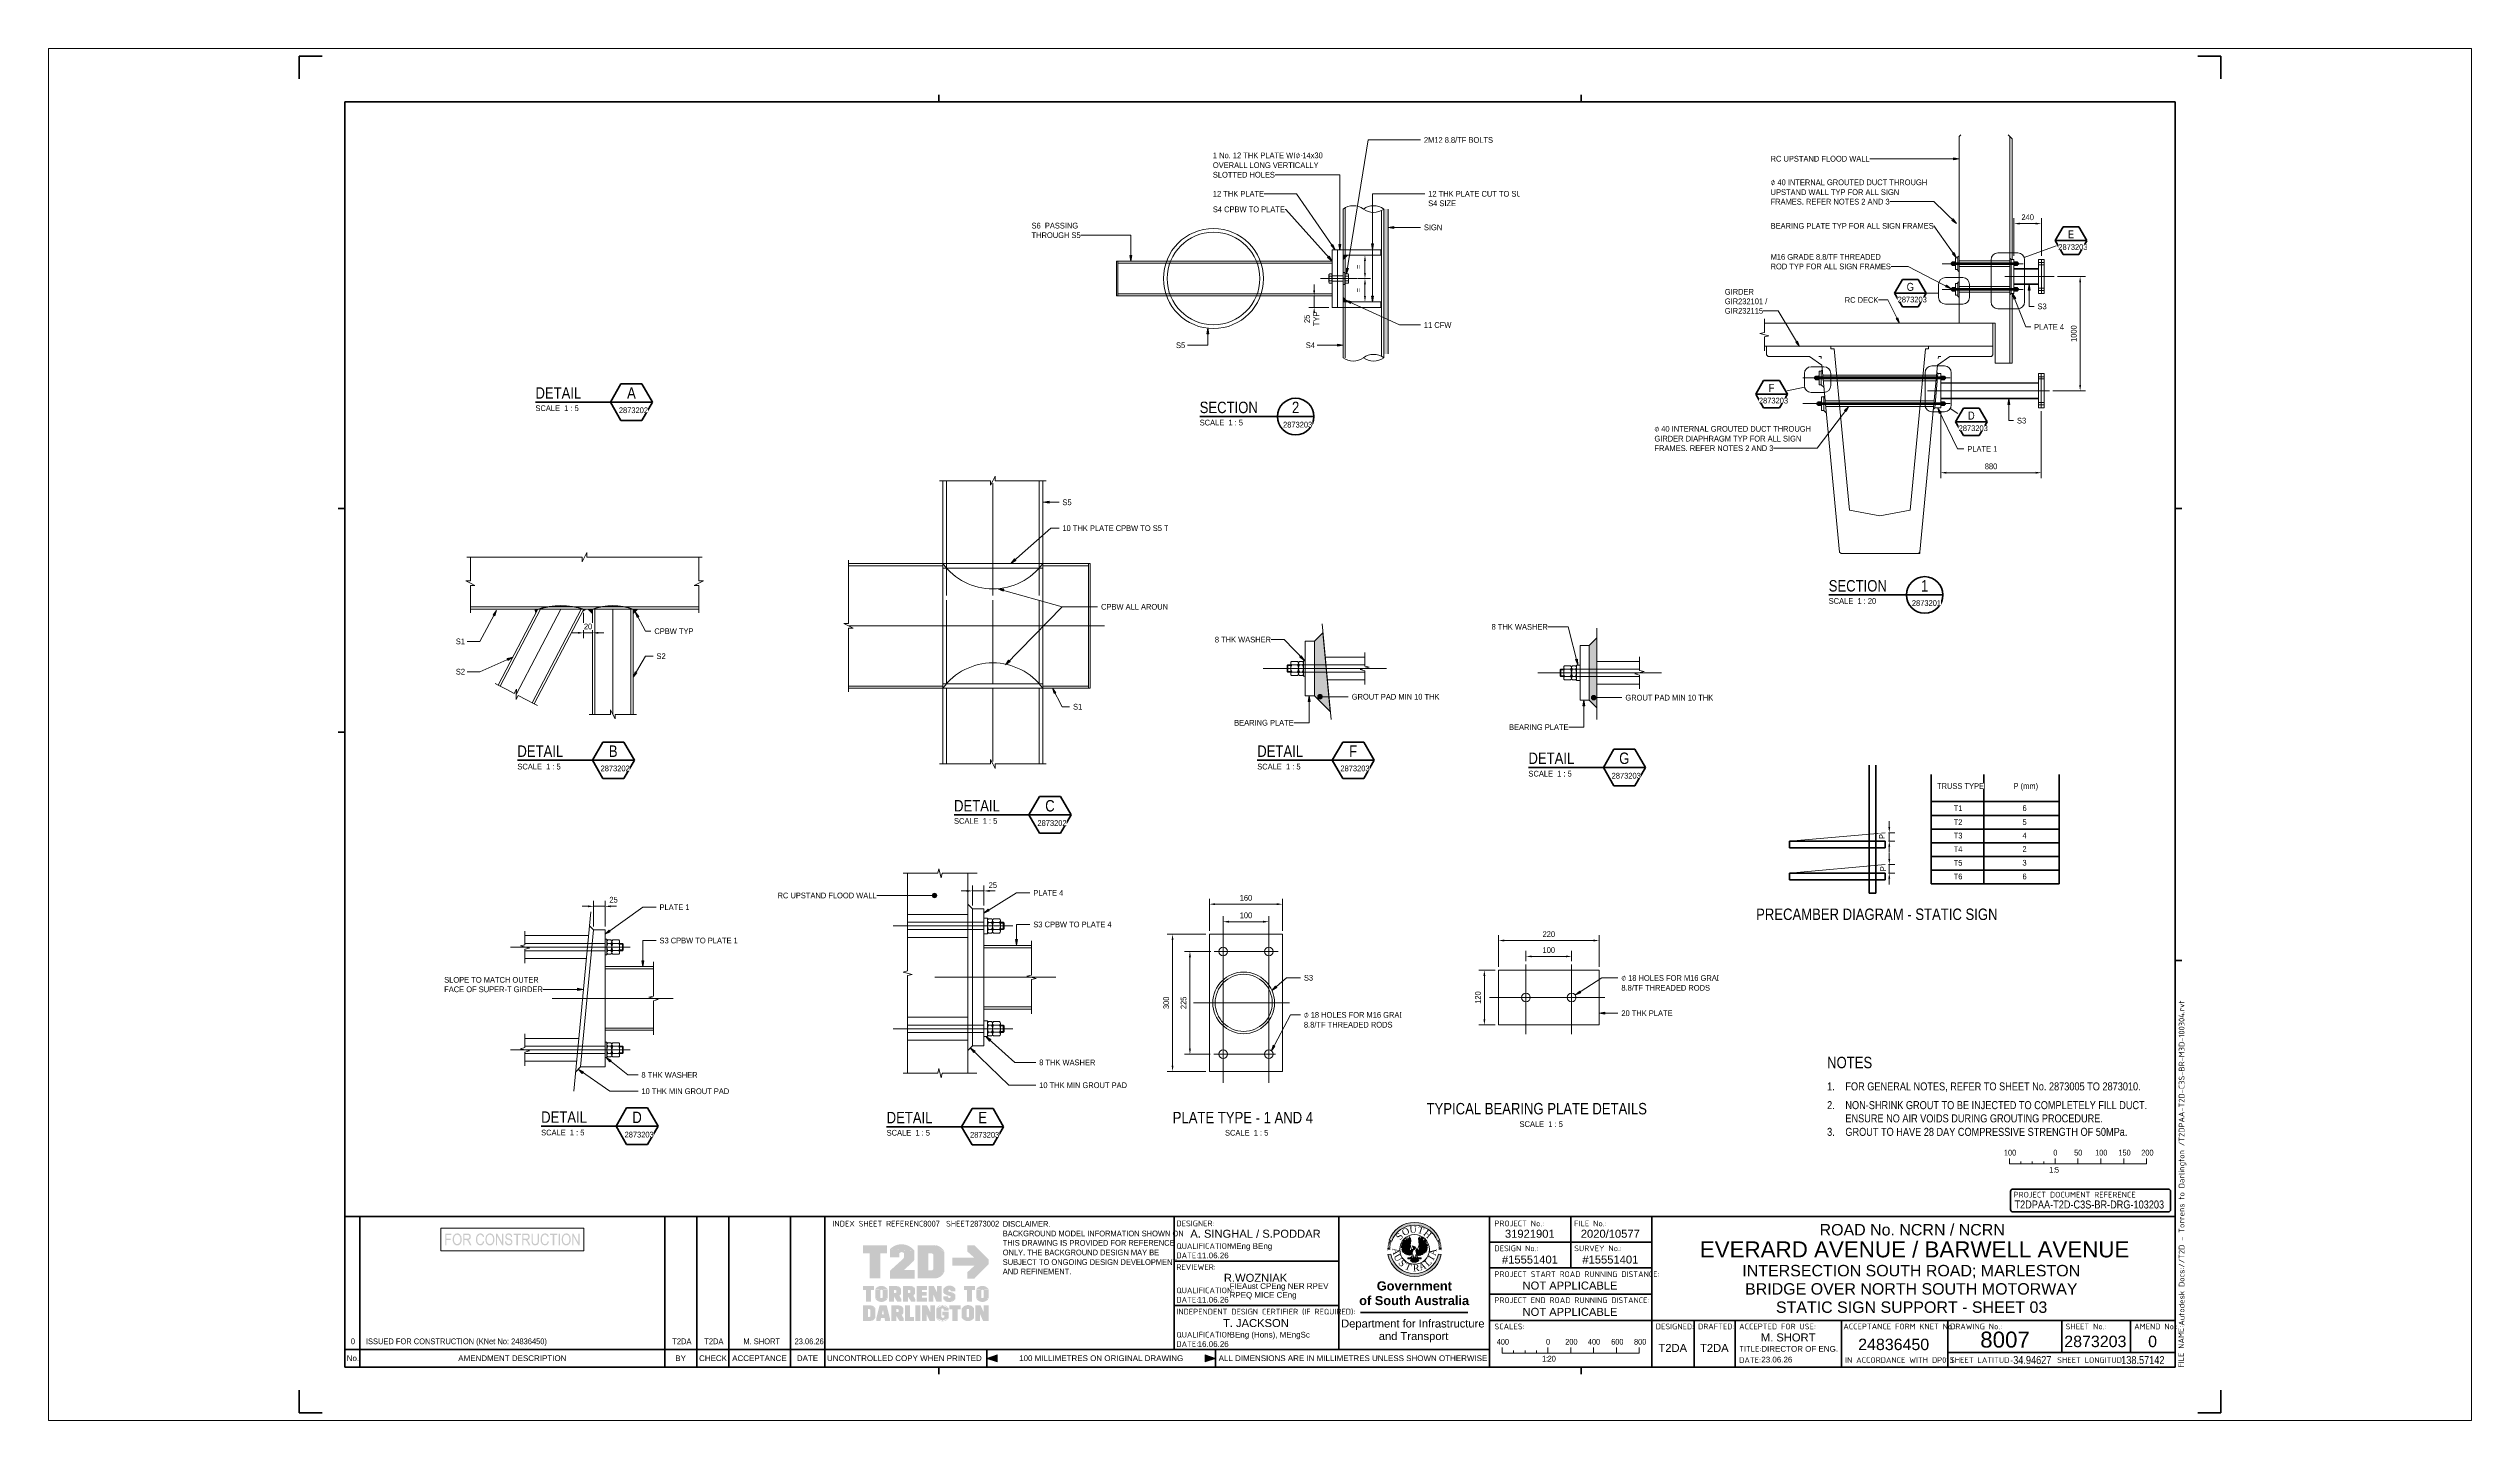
# Paper-space layout 'Layout1' of a CAD drawing. Header units: metres. Extents: x -0.11 to 0.95, y 0 to 0.6.
# The model-space entities are those that its viewports show. They can reach past a viewport. Long polylines and large blocks are cut down to what shows.
import ezdxf

# ---------------------------------------------------------------- set-up
doc = ezdxf.new("R2010")
doc.units = ezdxf.units.M
doc.linetypes.add('JacobsCenter', pattern=[0.015, 0.009, -0.0015, 0.003, -0.0015])
doc.linetypes.add('JacobsDash', pattern=[0.0045, 0.003, -0.0015])
doc.layers.get('Defpoints').update_dxf_attribs({"color": 41})
for name, color, linetype, lineweight in [('A-ANNO-DIMS', 7, 'Continuous', 9), ('A-ANNO-NOTE', 7, 'Continuous', 18), ('A-ANNO-NOTE-STAMP', 10, 'Continuous', 18), ('A-ANNO-SYMB', 7, 'Continuous', 9), ('A-DETL', 7, 'Continuous', 13), ('A-DETL-GENF', 7, 'Continuous', 9), ('A-DETL-THIN', 7, 'Continuous', 9), ('G-ANNO-TEXT', 7, 'Continuous', 9), ('G-ANNO-TTLB', 7, 'Continuous', 9), ('G-IMPT', 7, 'Continuous', 13)]:
    doc.layers.add(name, color=color, linetype=linetype, lineweight=lineweight)
doc.layers.add('G-ANNO-NPLT', color=191, linetype='Continuous', plot=False)
doc.layers.get('G-ANNO-NPLT').freeze()
doc.styles.add('Arial', font='arial.ttf', dxfattribs={"height": 0.0025})
doc.styles.add('Arial Narrow', font='ARIALN.TTF', dxfattribs={"height": 0.0125})
doc.styles.add('Arial Narrow_1', font='ARIALN.TTF', dxfattribs={"height": 0.0175})
doc.styles.add('Arial Narrow_2', font='ARIALN.TTF', dxfattribs={"height": 0.05})
doc.styles.add('Arial Narrow_3', font='ARIALN.TTF', dxfattribs={"height": 0.07})
doc.styles.add('Arial Narrow_4', font='ARIALN.TTF', dxfattribs={"height": 0.0035})
doc.styles.add('Arial Narrow_5', font='ARIALN.TTF', dxfattribs={"height": 0.005})
doc.styles.add('Arial Narrow_6', font='ARIALN.TTF', dxfattribs={"height": 0.025})
doc.styles.add('Arial Narrow_7', font='ARIALN.TTF', dxfattribs={"height": 0.0025})
doc.styles.add('Arial Narrow_8', font='ARIALN.TTF', dxfattribs={"width": 0.9, "height": 0.0025})
doc.styles.add('Arial_1', font='arial.ttf', dxfattribs={"height": 0.0035})
doc.styles.add('Arial_2', font='arial.ttf', dxfattribs={"height": 0.005})
doc.styles.add('Arial_3', font='arial.ttf', dxfattribs={"height": 0.007})
doc.styles.add('Arial_B', font='arialbd.ttf', dxfattribs={"height": 0.004})
doc.styles.add('ISOCPEUR', font='isocpeur.ttf', dxfattribs={"height": 0.0025})
doc.styles.add('Segoe UI Symbol', font='seguisym.ttf', dxfattribs={"height": 0.0125})
doc.styles.add('Segoe UI Symbol_1', font='seguisym.ttf', dxfattribs={"height": 0.05})
doc.styles.add('Times New Roman', font='times.ttf', dxfattribs={"height": 0.008001})
doc.dimstyles.new('Dimension_Standard_O__mm_', dxfattribs={"dimscale": 0.3048, "dimtxt": 0.012793, "dimasz": 0.04101, "dimexe": 0.03937, "dimexo": 0.024606, "dimgap": 0.024606, "dimtad": 1, "dimdec": 0, "dimlfac": 1000, "dimzin": 0, "dimdsep": 46, "dimtxsty": 'Arial Narrow', "dimsah": 1, "dimcen": 0.09, "dimaunit": 1, "dimadec": 4, "dimazin": 0, "dimtfac": 1, "dimtdec": 4, "dimtix": 1, "dimtmove": 0, "dimatfit": 3, "dimfxl": 1, "dimtvp": 1, "dimtfill": 1, "dimtolj": 1, "dimtzin": 0, "dimlwd": 18, "dimlwe": 18, "dimarcsym": 2})
doc.dimstyles.new('Dimension_Standard_O__mm__1', dxfattribs={"dimscale": 0.3048, "dimtxt": 0.012793, "dimasz": 0.04101, "dimexe": 0.03937, "dimexo": 0.024606, "dimgap": 0.024606, "dimtad": 1, "dimdec": 0, "dimlfac": 1000, "dimzin": 0, "dimdsep": 46, "dimtxsty": 'Arial Narrow', "dimsah": 1, "dimcen": 0.09, "dimaunit": 1, "dimadec": 4, "dimazin": 0, "dimtfac": 1, "dimtdec": 4, "dimtix": 1, "dimtmove": 2, "dimatfit": 3, "dimfxl": 1, "dimtvp": 1, "dimtfill": 1, "dimtolj": 1, "dimtzin": 0, "dimlwd": 18, "dimlwe": 18, "dimarcsym": 2})
doc.dimstyles.new('Dimension_Standard_O__mm__2', dxfattribs={"dimscale": 0.3048, "dimtxt": 0.051172, "dimasz": 0.164042, "dimexe": 0.15748, "dimexo": 0.098425, "dimgap": 0.098425, "dimtad": 1, "dimdec": 0, "dimlfac": 1000, "dimzin": 0, "dimdsep": 46, "dimtxsty": 'Arial Narrow_2', "dimsah": 1, "dimcen": 0.09, "dimaunit": 1, "dimadec": 4, "dimazin": 0, "dimtfac": 1, "dimtdec": 4, "dimtix": 1, "dimtmove": 0, "dimatfit": 3, "dimfxl": 1, "dimtvp": 1, "dimtfill": 1, "dimtolj": 1, "dimtzin": 0, "dimlwd": 18, "dimlwe": 18, "dimarcsym": 2})

# ---------------------------------------------------------------- blocks, each defined once
blk = doc.blocks.new('T2DPAA-T2D-PWA-DE-XRF-000001 - Drawing3_dwg-8554483-STATIC SIGN SUPPORT - SHEET 03')
at = {"layer": 'G-IMPT'}
h = blk.add_hatch(color=256, dxfattribs=at)
edge = h.paths.add_edge_path()
edge.add_line((0.1549, 0.1015), (0.1515, 0.1021))
edge.add_arc((0.1226, 0.1077), 0.0295, 190.997, 349.003, ccw=False)
edge.add_line((0.0937, 0.1021), (0.0903, 0.1015))
edge.add_arc((0.1226, 0.1077), 0.0329, 190.997, 349.003)
edge = h.paths.add_edge_path()
edge.add_arc((0.1226, 0.1077), 0.0329, 20.0475, 159.9525, ccw=False)
edge.add_line((0.1535, 0.119), (0.1503, 0.1178))
edge.add_arc((0.1226, 0.1077), 0.0295, 20.0475, 159.9525)
edge.add_line((0.0949, 0.1178), (0.0917, 0.119))
h = blk.add_hatch(color=256, dxfattribs=at)
edge = h.paths.add_edge_path()
edge.add_arc((0.1226, 0.1077), 0.0329, 161.3902, 162.9856, ccw=False)
edge.add_line((0.0915, 0.1183), (0.0914, 0.1182))
edge.add_line((0.0915, 0.1183), (0.0947, 0.1172))
edge.add_line((0.0947, 0.1171), (0.0947, 0.1172))
edge.add_arc((0.1226, 0.1077), 0.0295, 161.3902, 162.9856)
edge.add_line((0.0944, 0.1163), (0.0911, 0.1174))
h = blk.add_hatch(color=256, dxfattribs=at)
edge = h.paths.add_edge_path()
edge.add_line((0.1206, 0.1074), (0.1207, 0.1074))
edge.add_line((0.1207, 0.1074), (0.1206, 0.1074))
edge = h.paths.add_edge_path()
edge.add_line((0.1166, 0.11), (0.1166, 0.1074))
edge.add_line((0.1166, 0.1074), (0.1183, 0.1065))
edge.add_line((0.1183, 0.1065), (0.119, 0.1076))
edge.add_line((0.119, 0.1076), (0.1204, 0.1079))
edge.add_line((0.1204, 0.1079), (0.1207, 0.1074))
edge.add_line((0.1207, 0.1074), (0.1211, 0.1067))
edge.add_line((0.1211, 0.1067), (0.1187, 0.1008))
edge.add_line((0.1187, 0.1008), (0.1178, 0.1012))
edge.add_line((0.1178, 0.1012), (0.1166, 0.1008))
edge.add_line((0.1166, 0.1008), (0.1161, 0.1012))
edge.add_line((0.1161, 0.1012), (0.1147, 0.101))
edge.add_line((0.1147, 0.101), (0.1143, 0.1017))
edge.add_line((0.1143, 0.1017), (0.1131, 0.1012))
edge.add_line((0.1131, 0.1012), (0.1128, 0.1022))
edge.add_line((0.1128, 0.1022), (0.1119, 0.1019))
edge.add_line((0.1119, 0.1019), (0.1119, 0.1029))
edge.add_line((0.1119, 0.1029), (0.1105, 0.1027))
edge.add_line((0.1105, 0.1027), (0.1107, 0.1043))
edge.add_line((0.1107, 0.1043), (0.1091, 0.1041))
edge.add_line((0.1091, 0.1041), (0.1095, 0.1057))
edge.add_line((0.1095, 0.1057), (0.1077, 0.106))
edge.add_line((0.1077, 0.106), (0.1081, 0.1069))
edge.add_line((0.1081, 0.1069), (0.1072, 0.1074))
edge.add_line((0.1072, 0.1074), (0.1081, 0.1091))
edge.add_line((0.1081, 0.1091), (0.1069, 0.11))
edge.add_line((0.1069, 0.11), (0.1081, 0.1112))
edge.add_line((0.1081, 0.1112), (0.1069, 0.1122))
edge.add_line((0.1069, 0.1122), (0.1085, 0.113))
edge.add_line((0.1085, 0.113), (0.1072, 0.1143))
edge.add_line((0.1072, 0.1143), (0.1095, 0.1145))
edge.add_line((0.1095, 0.1145), (0.1081, 0.116))
edge.add_line((0.1081, 0.116), (0.1105, 0.116))
edge.add_line((0.1105, 0.116), (0.1088, 0.1179))
edge.add_line((0.1088, 0.1179), (0.1119, 0.1163))
edge.add_line((0.1119, 0.1163), (0.1105, 0.1193))
edge.add_line((0.1105, 0.1193), (0.1138, 0.1172))
edge.add_line((0.1138, 0.1172), (0.1121, 0.121))
edge.add_line((0.1121, 0.121), (0.1147, 0.1181))
edge.add_line((0.1147, 0.1181), (0.1143, 0.1224))
edge.add_line((0.1143, 0.1224), (0.1159, 0.1188))
edge.add_line((0.1159, 0.1188), (0.1166, 0.1236))
edge.add_line((0.1166, 0.1236), (0.1171, 0.1207))
edge.add_line((0.1171, 0.1207), (0.1178, 0.1214))
edge.add_line((0.1178, 0.1214), (0.118, 0.1179))
edge.add_line((0.118, 0.1179), (0.1171, 0.1131))
edge.add_line((0.1171, 0.1131), (0.1178, 0.111))
edge.add_line((0.1178, 0.111), (0.1166, 0.11))
for points in [[(0.1105, 0.1193), (0.1088, 0.1179), (0.1119, 0.1163)], [(0.1369, 0.1093), (0.1385, 0.1081), (0.1367, 0.1074), (0.1376, 0.106), (0.1357, 0.106), (0.1367, 0.1043), (0.1348, 0.1043), (0.1348, 0.1031), (0.1336, 0.1034), (0.1331, 0.1022), (0.1322, 0.1024), (0.1317, 0.1015), (0.1305, 0.1017), (0.1301, 0.101), (0.1296, 0.1015), (0.1291, 0.1005), (0.1286, 0.1008), (0.1277, 0.1003), (0.1275, 0.101), (0.1268, 0.1003), (0.1251, 0.1029), (0.1242, 0.1065), (0.1246, 0.1076), (0.1263, 0.1076), (0.127, 0.1067), (0.1284, 0.1072), (0.1291, 0.11), (0.1275, 0.1112), (0.1282, 0.1133), (0.1275, 0.1219), (0.1284, 0.121), (0.1289, 0.1236), (0.1294, 0.1193), (0.1312, 0.1226), (0.1305, 0.1191), (0.1331, 0.1212), (0.1317, 0.1179), (0.1348, 0.1195), (0.1324, 0.116), (0.1364, 0.1179), (0.1341, 0.1155), (0.1371, 0.116), (0.1355, 0.1143), (0.1381, 0.1141), (0.1364, 0.1131), (0.1383, 0.1124), (0.1367, 0.1114), (0.1385, 0.11)], [(0.1312, 0.1226), (0.1331, 0.1212), (0.1305, 0.1191)], [(0.1348, 0.1195), (0.1364, 0.1179), (0.1324, 0.116)], [(0.1069, 0.1122), (0.1069, 0.11), (0.1081, 0.1112)], [(0.1081, 0.116), (0.1072, 0.1143), (0.1095, 0.1145)], [(0.1077, 0.106), (0.1091, 0.1041), (0.1095, 0.1057)], [(0.1105, 0.1027), (0.1119, 0.1019), (0.1119, 0.1029)], [(0.1225, 0.0967), (0.1233, 0.0985), (0.1277, 0.0943), (0.1263, 0.0929), (0.1237, 0.092), (0.1202, 0.0924), (0.1176, 0.0943), (0.1218, 0.0984)], [(0.1291, 0.1005), (0.1301, 0.101), (0.1296, 0.1015)], [(0.1317, 0.1015), (0.1331, 0.1022), (0.1322, 0.1024)], [(0.1383, 0.1124), (0.1381, 0.1141), (0.1364, 0.1131)]]:
    blk.add_hatch(color=256, dxfattribs=at).paths.add_polyline_path(points)
h = blk.add_hatch(color=256, dxfattribs=at)
edge = h.paths.add_edge_path()
edge.add_line((0.154, 0.1174), (0.1508, 0.1163))
edge.add_arc((0.1226, 0.1077), 0.0295, 17.0144, 18.6098)
edge.add_line((0.1505, 0.1172), (0.1505, 0.1171))
edge.add_line((0.1505, 0.1172), (0.1537, 0.1183))
edge.add_line((0.1538, 0.1182), (0.1537, 0.1183))
edge.add_arc((0.1226, 0.1077), 0.0329, 17.0144, 18.6098, ccw=False)
h = blk.add_hatch(color=256, dxfattribs=at)
edge = h.paths.add_edge_path()
edge.add_line((0.0931, 0.1083), (0.0897, 0.1083))
edge.add_arc((0.1226, 0.1077), 0.0329, 177.3415, 178.9368, ccw=False)
edge.add_line((0.0897, 0.1094), (0.0897, 0.1093))
edge.add_line((0.0897, 0.1094), (0.0932, 0.1092))
edge.add_line((0.0932, 0.1091), (0.0932, 0.1092))
edge.add_arc((0.1226, 0.1077), 0.0295, 177.3415, 178.9368)
h = blk.add_hatch(color=256, dxfattribs=at)
edge = h.paths.add_edge_path()
edge.add_line((0.0931, 0.1069), (0.0897, 0.1068))
edge.add_arc((0.1226, 0.1077), 0.0329, 180, 181.5953, ccw=False)
edge.add_line((0.0897, 0.1078), (0.0897, 0.1077))
edge.add_line((0.0897, 0.1078), (0.0931, 0.1078))
edge.add_line((0.0931, 0.1077), (0.0931, 0.1078))
edge.add_arc((0.1226, 0.1077), 0.0295, 180, 181.5953)
h = blk.add_hatch(color=256, dxfattribs=at)
edge = h.paths.add_edge_path()
edge.add_arc((0.1226, 0.1077), 0.0329, 174.6829, 176.2783, ccw=False)
edge.add_line((0.0899, 0.1109), (0.0898, 0.1108))
edge.add_line((0.0899, 0.1109), (0.0933, 0.1106))
edge.add_line((0.0933, 0.1105), (0.0933, 0.1106))
edge.add_arc((0.1226, 0.1077), 0.0295, 174.6829, 176.2783)
edge.add_line((0.0932, 0.1096), (0.0898, 0.1099))
h = blk.add_hatch(color=256, dxfattribs=at)
edge = h.paths.add_edge_path()
edge.add_arc((0.1226, 0.1077), 0.0329, 172.0244, 173.6197, ccw=False)
edge.add_line((0.09, 0.1124), (0.09, 0.1123))
edge.add_line((0.09, 0.1124), (0.0934, 0.1119))
edge.add_line((0.0934, 0.1118), (0.0934, 0.1119))
edge.add_arc((0.1226, 0.1077), 0.0295, 172.0244, 173.6197)
edge.add_line((0.0933, 0.111), (0.0899, 0.1114))
h = blk.add_hatch(color=256, dxfattribs=at)
edge = h.paths.add_edge_path()
edge.add_arc((0.1226, 0.1077), 0.0329, 169.3658, 170.9612, ccw=False)
edge.add_line((0.0903, 0.1139), (0.0903, 0.1138))
edge.add_line((0.0903, 0.1139), (0.0937, 0.1133))
edge.add_line((0.0936, 0.1132), (0.0937, 0.1133))
edge.add_arc((0.1226, 0.1077), 0.0295, 169.3658, 170.9612)
edge.add_line((0.0935, 0.1124), (0.0901, 0.1129))
h = blk.add_hatch(color=256, dxfattribs=at)
edge = h.paths.add_edge_path()
edge.add_arc((0.1226, 0.1077), 0.0329, 166.7073, 168.3026, ccw=False)
edge.add_line((0.0906, 0.1154), (0.0906, 0.1153))
edge.add_line((0.0906, 0.1154), (0.0939, 0.1146))
edge.add_line((0.0939, 0.1145), (0.0939, 0.1146))
edge.add_arc((0.1226, 0.1077), 0.0295, 166.7073, 168.3026)
edge.add_line((0.0937, 0.1137), (0.0904, 0.1144))
h = blk.add_hatch(color=256, dxfattribs=at)
edge = h.paths.add_edge_path()
edge.add_line((0.0941, 0.115), (0.0907, 0.1159))
edge.add_arc((0.1226, 0.1077), 0.0329, 164.0488, 165.6441, ccw=False)
edge.add_line((0.091, 0.1169), (0.091, 0.1168))
edge.add_line((0.091, 0.1169), (0.0943, 0.1159))
edge.add_line((0.0943, 0.1158), (0.0943, 0.1159))
edge.add_arc((0.1226, 0.1077), 0.0295, 164.0488, 165.6441)
h = blk.add_hatch(color=256, dxfattribs=at)
edge = h.paths.add_edge_path()
edge.add_line((0.1232, 0.1095), (0.1225, 0.1076))
edge.add_line((0.1225, 0.1076), (0.1207, 0.1074))
edge.add_line((0.1207, 0.1074), (0.1207, 0.1074))
edge.add_line((0.1207, 0.1074), (0.1216, 0.1086))
edge.add_line((0.1216, 0.1086), (0.1197, 0.1119))
edge.add_line((0.1197, 0.1119), (0.1232, 0.1107))
edge.add_line((0.1232, 0.1107), (0.1239, 0.1098))
edge.add_line((0.1239, 0.1098), (0.1232, 0.1095))
h = blk.add_hatch(color=256, dxfattribs=at)
edge = h.paths.add_edge_path()
edge.add_arc((0.1226, 0.1077), 0.0295, 14.3559, 15.9512)
edge.add_line((0.1509, 0.1159), (0.1509, 0.1158))
edge.add_line((0.1509, 0.1159), (0.1542, 0.1169))
edge.add_line((0.1542, 0.1168), (0.1542, 0.1169))
edge.add_arc((0.1226, 0.1077), 0.0329, 14.3559, 15.9512, ccw=False)
edge.add_line((0.1545, 0.1159), (0.1511, 0.115))
h = blk.add_hatch(color=256, dxfattribs=at)
edge = h.paths.add_edge_path()
edge.add_line((0.1548, 0.1144), (0.1514, 0.1137))
edge.add_arc((0.1226, 0.1077), 0.0295, 11.6974, 13.2927)
edge.add_line((0.1512, 0.1146), (0.1513, 0.1145))
edge.add_line((0.1512, 0.1146), (0.1546, 0.1154))
edge.add_line((0.1546, 0.1153), (0.1546, 0.1154))
edge.add_arc((0.1226, 0.1077), 0.0329, 11.6974, 13.2927, ccw=False)
h = blk.add_hatch(color=256, dxfattribs=at)
edge = h.paths.add_edge_path()
edge.add_arc((0.1226, 0.1077), 0.0295, 9.0388, 10.6342)
edge.add_line((0.1515, 0.1133), (0.1515, 0.1132))
edge.add_line((0.1515, 0.1133), (0.1549, 0.1139))
edge.add_line((0.1549, 0.1138), (0.1549, 0.1139))
edge.add_arc((0.1226, 0.1077), 0.0329, 9.0388, 10.6342, ccw=False)
edge.add_line((0.1551, 0.1129), (0.1517, 0.1124))
h = blk.add_hatch(color=256, dxfattribs=at)
edge = h.paths.add_edge_path()
edge.add_arc((0.1226, 0.1077), 0.0295, 6.3803, 7.9756)
edge.add_line((0.1518, 0.1119), (0.1518, 0.1118))
edge.add_line((0.1518, 0.1119), (0.1552, 0.1124))
edge.add_line((0.1552, 0.1123), (0.1552, 0.1124))
edge.add_arc((0.1226, 0.1077), 0.0329, 6.3803, 7.9756, ccw=False)
edge.add_line((0.1553, 0.1114), (0.1519, 0.111))
h = blk.add_hatch(color=256, dxfattribs=at)
edge = h.paths.add_edge_path()
edge.add_line((0.1554, 0.1099), (0.152, 0.1096))
edge.add_arc((0.1226, 0.1077), 0.0295, 3.7217, 5.3171)
edge.add_line((0.1519, 0.1106), (0.1519, 0.1105))
edge.add_line((0.1519, 0.1106), (0.1553, 0.1109))
edge.add_line((0.1553, 0.1108), (0.1553, 0.1109))
edge.add_arc((0.1226, 0.1077), 0.0329, 3.7217, 5.3171, ccw=False)
h = blk.add_hatch(color=256, dxfattribs=at)
edge = h.paths.add_edge_path()
edge.add_line((0.1555, 0.1083), (0.1521, 0.1083))
edge.add_arc((0.1226, 0.1077), 0.0295, 1.0632, 2.6585)
edge.add_line((0.152, 0.1092), (0.152, 0.1091))
edge.add_line((0.152, 0.1092), (0.1554, 0.1094))
edge.add_line((0.1555, 0.1093), (0.1554, 0.1094))
edge.add_arc((0.1226, 0.1077), 0.0329, 1.0632, 2.6585, ccw=False)
h = blk.add_hatch(color=256, dxfattribs=at)
edge = h.paths.add_edge_path()
edge.add_line((0.1555, 0.1068), (0.152, 0.1069))
edge.add_arc((0.1226, 0.1077), 0.0295, 358.4047, 360)
edge.add_line((0.1521, 0.1078), (0.1521, 0.1077))
edge.add_line((0.1521, 0.1078), (0.1555, 0.1078))
edge.add_line((0.1555, 0.1077), (0.1555, 0.1078))
edge.add_arc((0.1226, 0.1077), 0.0329, 358.4047, 360, ccw=False)
for p, q in [((0.0917, 0.119), (0.0949, 0.1178)), ((0.1105, 0.1193), (0.1088, 0.1179)), ((0.1088, 0.1179), (0.1119, 0.1163)), ((0.1119, 0.1163), (0.1105, 0.1193)), ((0.1305, 0.1191), (0.1312, 0.1226)), ((0.1331, 0.1212), (0.1305, 0.1191)), ((0.1312, 0.1226), (0.1331, 0.1212)), ((0.1324, 0.116), (0.1348, 0.1195)), ((0.1364, 0.1179), (0.1324, 0.116)), ((0.1348, 0.1195), (0.1364, 0.1179)), ((0.1503, 0.1178), (0.1535, 0.119)), ((0.0903, 0.1015), (0.0937, 0.1021)), ((0.1069, 0.1122), (0.1069, 0.11)), ((0.1081, 0.1112), (0.1069, 0.1122)), ((0.1069, 0.11), (0.1081, 0.1112)), ((0.1081, 0.116), (0.1072, 0.1143)), ((0.1072, 0.1143), (0.1095, 0.1145)), ((0.1077, 0.106), (0.1091, 0.1041)), ((0.1095, 0.1057), (0.1077, 0.106)), ((0.1095, 0.1145), (0.1081, 0.116)), ((0.1091, 0.1041), (0.1095, 0.1057)), ((0.1119, 0.1029), (0.1105, 0.1027)), ((0.1105, 0.1027), (0.1119, 0.1019)), ((0.1119, 0.1019), (0.1119, 0.1029)), ((0.115, 0.0967), (0.1197, 0.0967)), ((0.1211, 0.1003), (0.1173, 0.0974)), ((0.1244, 0.1003), (0.1272, 0.0974)), ((0.1256, 0.0967), (0.1308, 0.0967)), ((0.1296, 0.1015), (0.1291, 0.1005)), ((0.1291, 0.1005), (0.1301, 0.101)), ((0.1301, 0.101), (0.1296, 0.1015)), ((0.1322, 0.1024), (0.1317, 0.1015)), ((0.1317, 0.1015), (0.1331, 0.1022)), ((0.1331, 0.1022), (0.1322, 0.1024)), ((0.1381, 0.1141), (0.1364, 0.1131)), ((0.1364, 0.1131), (0.1383, 0.1124)), ((0.1383, 0.1124), (0.1381, 0.1141)), ((0.1515, 0.1021), (0.1549, 0.1015))]:
    blk.add_line(p, q, dxfattribs=at)
at = {"layer": 'G-IMPT', "flags": 128}
for points in [[(0.1085, 0.113), (0.1072, 0.1143), (0.1095, 0.1145), (0.1081, 0.116), (0.1105, 0.116), (0.1088, 0.1179), (0.1119, 0.1163), (0.1105, 0.1193), (0.1138, 0.1172), (0.1121, 0.121), (0.1147, 0.1181), (0.1143, 0.1224), (0.1159, 0.1188), (0.1166, 0.1236), (0.1171, 0.1207), (0.1178, 0.1214), (0.118, 0.1179), (0.1171, 0.1131), (0.119, 0.1076), (0.1204, 0.1079), (0.1211, 0.1067), (0.1187, 0.1008), (0.1178, 0.1012), (0.1166, 0.1008), (0.1161, 0.1012), (0.1147, 0.101), (0.1143, 0.1017), (0.1131, 0.1012), (0.1128, 0.1022), (0.1119, 0.1019), (0.1119, 0.1029), (0.1105, 0.1027), (0.1107, 0.1043), (0.1091, 0.1041), (0.1095, 0.1057), (0.1077, 0.106), (0.1081, 0.1069), (0.1072, 0.1074), (0.1081, 0.1091), (0.1069, 0.11), (0.1081, 0.1112), (0.1069, 0.1122), (0.1087, 0.1131)], [(0.1199, 0.1031), (0.1225, 0.0967), (0.1251, 0.1029), (0.1242, 0.1065), (0.1246, 0.1076), (0.1263, 0.1076), (0.1282, 0.1133), (0.1275, 0.1219), (0.1284, 0.121), (0.1289, 0.1236), (0.1294, 0.1193), (0.1312, 0.1226), (0.1305, 0.1191), (0.1331, 0.1212), (0.1317, 0.1179), (0.1348, 0.1195), (0.1324, 0.116), (0.1364, 0.1179), (0.1341, 0.1155), (0.1371, 0.116), (0.1355, 0.1143), (0.1381, 0.1141), (0.1364, 0.1131), (0.1383, 0.1124), (0.1367, 0.1114), (0.1385, 0.11), (0.1369, 0.1093), (0.1385, 0.1081), (0.1367, 0.1074), (0.1376, 0.106), (0.1357, 0.106), (0.1367, 0.1043), (0.1348, 0.1043), (0.1348, 0.1031), (0.1336, 0.1034), (0.1331, 0.1022), (0.1322, 0.1024), (0.1317, 0.1015), (0.1305, 0.1017), (0.1301, 0.101), (0.1296, 0.1015), (0.1291, 0.1005), (0.1286, 0.1008), (0.1277, 0.1003), (0.1275, 0.101), (0.1268, 0.1003), (0.1251, 0.1029)], [(0.1206, 0.0974), (0.1145, 0.0974), (0.1145, 0.0962), (0.1194, 0.0962)], [(0.119, 0.1076), (0.1183, 0.1065), (0.1166, 0.1074), (0.1166, 0.11), (0.1178, 0.111)], [(0.1218, 0.0984), (0.1176, 0.0943), (0.1202, 0.0924), (0.1237, 0.092), (0.1263, 0.0929), (0.1277, 0.0943), (0.1233, 0.0985)], [(0.1239, 0.1098), (0.1244, 0.1091), (0.1246, 0.1076)], [(0.1246, 0.0974), (0.1308, 0.0974), (0.1308, 0.0962), (0.126, 0.0962)], [(0.1263, 0.1076), (0.127, 0.1067), (0.1284, 0.1072), (0.1291, 0.11), (0.1275, 0.1112)]]:
    blk.add_lwpolyline(points, dxfattribs=at)
blk.add_lwpolyline([(0.1206, 0.1074), (0.1216, 0.1086), (0.1197, 0.1119), (0.1232, 0.1107), (0.1239, 0.1098), (0.1232, 0.1095), (0.1225, 0.1076)], close=True, dxfattribs=at)
at = {"layer": 'G-IMPT'}
blk.add_circle((0.1226, 0.1077), 0.018, dxfattribs=at)
for radius, start, end in [(0.0329, 20.0475, 159.9525), (0.0295, 20.0475, 159.9525), (0.0329, 190.997, 349.003), (0.0295, 190.997, 349.003)]:
    blk.add_arc((0.1226, 0.1077), radius, start, end, dxfattribs=at)
at = {"layer": 'G-IMPT', "lineweight": 9, "char_height": 0.008, "attachment_point": 2, "line_spacing_factor": 1.029793, "style": 'Times New Roman'}
for s, insert, width, rotation in [('S', (0.1012, 0.1263), 0.008041, 49.0663), ('O', (0.1099, 0.133), 0.010353, 26.6943), ('U', (0.1205, 0.136), 0.010353, 4.3222), ('T', (0.1314, 0.1347), 0.008744, 341.9502), ('H', (0.141, 0.1293), 0.010353, 319.5782), ('A', (0.104, 0.106), 0.010353, 279.6978), ('U', (0.1058, 0.0996), 0.010353, 300.15), ('S', (0.1107, 0.0935), 0.008041, 310.3575), ('T', (0.1164, 0.0903), 0.008744, 336.9699), ('R', (0.1244, 0.0893), 0.009549, 3.701), ('A', (0.1307, 0.0909), 0.010353, 21.3382), ('L', (0.1363, 0.0949), 0.008744, 42.375), ('I', (0.1395, 0.0995), 0.004825, 60.5783), ('A', (0.141, 0.1048), 0.010353, 83.64)]:
    blk.add_mtext(s, dxfattribs=dict(at, insert=insert, width=width, rotation=rotation))
blk = doc.blocks.new('T2DPAA-T2D-PWA-DE-XRF-000001 - Standard-9403703-STATIC SIGN SUPPORT - SHEET 03')
at = {"layer": 'G-ANNO-TTLB', "true_color": 0x1d4a5c}
h = blk.add_hatch(color=139, dxfattribs=at)
edge = h.paths.add_edge_path()
edge.add_line((0.2623, 0.0443), (0.2623, 0.0452))
edge.add_arc((0.2616, 0.044), 0.00145, 58.8241, 99.793)
edge.add_line((0.2613, 0.0454), (0.2613, 0.0441))
edge.add_arc((0.2616, 0.0455), 0.00141, 259.7202, 301.6629)
edge = h.paths.add_edge_path()
edge.add_arc((0.2625, 0.0448), 0.00224, 301.808, 330.1086, ccw=False)
edge.add_line((0.2637, 0.0429), (0.2645, 0.0415))
edge.add_line((0.2645, 0.0415), (0.2645, 0.0403))
edge.add_line((0.2645, 0.0403), (0.2627, 0.0403))
edge.add_line((0.2627, 0.0403), (0.2613, 0.0425))
edge.add_line((0.2613, 0.0425), (0.2613, 0.0403))
edge.add_line((0.2613, 0.0403), (0.2591, 0.0403))
edge.add_line((0.2591, 0.0403), (0.2591, 0.0471))
edge.add_line((0.2591, 0.0471), (0.2624, 0.0471))
edge.add_arc((0.2623, 0.0446), 0.00248, 32.8357, 87.7033, ccw=False)
edge.add_line((0.2644, 0.046), (0.2644, 0.0437))
edge = h.paths.add_edge_path()
edge.add_line((0.2674, 0.0527), (0.2674, 0.0537))
edge.add_arc((0.2667, 0.0524), 0.00145, 58.8241, 99.793)
edge.add_line((0.2665, 0.0539), (0.2665, 0.0526))
edge.add_arc((0.2667, 0.0539), 0.00141, 259.7202, 301.6629)
edge = h.paths.add_edge_path()
edge.add_arc((0.2676, 0.0532), 0.00224, 301.808, 330.1086, ccw=False)
edge.add_line((0.2688, 0.0513), (0.2696, 0.0499))
edge.add_line((0.2696, 0.0499), (0.2696, 0.0487))
edge.add_line((0.2696, 0.0487), (0.2678, 0.0487))
edge.add_line((0.2678, 0.0487), (0.2664, 0.051))
edge.add_line((0.2664, 0.051), (0.2664, 0.0487))
edge.add_line((0.2664, 0.0487), (0.2642, 0.0487))
edge.add_line((0.2642, 0.0487), (0.2642, 0.0555))
edge.add_line((0.2642, 0.0555), (0.2676, 0.0555))
edge.add_arc((0.2675, 0.0531), 0.00248, 32.8357, 87.7033, ccw=False)
edge.add_line((0.2695, 0.0544), (0.2695, 0.0521))
edge = h.paths.add_edge_path()
edge.add_line((0.2499, 0.0422), (0.2499, 0.0452))
edge.add_arc((0.2491, 0.0441), 0.00138, 56.3448, 98.7814)
edge.add_line((0.2489, 0.0454), (0.2489, 0.0419))
edge.add_arc((0.2491, 0.0433), 0.00138, 261.2186, 303.6552)
edge = h.paths.add_edge_path()
edge.add_line((0.2613, 0.0527), (0.2613, 0.0537))
edge.add_arc((0.2606, 0.0524), 0.00145, 58.8241, 99.793)
edge.add_line((0.2603, 0.0539), (0.2603, 0.0526))
edge.add_arc((0.2606, 0.0539), 0.00141, 259.7202, 301.6629)
edge = h.paths.add_edge_path()
edge.add_line((0.2502, 0.0403), (0.2467, 0.0403))
edge.add_line((0.2467, 0.0403), (0.2467, 0.0471))
edge.add_line((0.2467, 0.0471), (0.2501, 0.0471))
edge.add_arc((0.25, 0.0447), 0.00241, 26.2483, 85.5583, ccw=False)
edge.add_line((0.2521, 0.0457), (0.2521, 0.0416))
edge.add_arc((0.2502, 0.0424), 0.00209, 270, 338.4707, ccw=False)
h.paths.add_polyline_path([(0.2555, 0.0451), (0.255, 0.0432), (0.2559, 0.0432)])
h.paths.add_polyline_path([(0.2585, 0.0415), (0.2585, 0.0403), (0.2564, 0.0403), (0.2562, 0.0415), (0.2547, 0.0415), (0.2544, 0.0403), (0.2526, 0.0403), (0.2526, 0.0415), (0.254, 0.0471), (0.2571, 0.0471)])
h.paths.add_polyline_path([(0.2673, 0.042), (0.269, 0.042), (0.269, 0.0403), (0.2651, 0.0403), (0.2651, 0.0471), (0.2673, 0.0471)])
h.paths.add_polyline_path([(0.2718, 0.0403), (0.2696, 0.0403), (0.2696, 0.0471), (0.2718, 0.0471)])
h.paths.add_polyline_path([(0.2762, 0.0441), (0.2762, 0.0471), (0.2782, 0.0471), (0.2782, 0.0403), (0.2759, 0.0403), (0.2746, 0.0432), (0.2746, 0.0403), (0.2725, 0.0403), (0.2725, 0.0471), (0.2748, 0.0471)])
edge = h.paths.add_edge_path()
edge.add_arc((0.2817, 0.0424), 0.000774, 214.5178, 325.4822)
edge.add_line((0.2823, 0.0419), (0.2823, 0.0427))
edge.add_line((0.2823, 0.0427), (0.2815, 0.0427))
edge.add_line((0.2815, 0.0427), (0.2815, 0.0443))
edge.add_line((0.2815, 0.0443), (0.2842, 0.0443))
edge.add_line((0.2842, 0.0443), (0.2842, 0.0415))
edge.add_arc((0.2819, 0.0428), 0.00262, 274.1131, 330.4929, ccw=False)
edge.add_arc((0.2815, 0.0434), 0.00327, 260.2337, 279.7663, ccw=False)
edge.add_arc((0.2812, 0.0429), 0.00275, 208.3817, 264.7517, ccw=False)
edge.add_line((0.2788, 0.0416), (0.2788, 0.0458))
edge.add_arc((0.2812, 0.0445), 0.00268, 94.8448, 152.8409, ccw=False)
edge.add_arc((0.2815, 0.0424), 0.00482, 83.0812, 96.9188, ccw=False)
edge.add_arc((0.2818, 0.0444), 0.00278, 31.3102, 83.6241, ccw=False)
edge.add_line((0.2842, 0.0459), (0.2842, 0.0447))
edge.add_line((0.2842, 0.0447), (0.282, 0.0447))
edge.add_line((0.282, 0.0447), (0.282, 0.0455))
edge.add_arc((0.2815, 0.0451), 0.000641, 40.732, 139.268)
edge.add_line((0.281, 0.0455), (0.281, 0.0419))
h.paths.add_polyline_path([(0.2882, 0.0403), (0.2859, 0.0403), (0.2859, 0.0454), (0.2846, 0.0454), (0.2846, 0.0471), (0.2895, 0.0471), (0.2895, 0.0454), (0.2882, 0.0454)])
edge = h.paths.add_edge_path()
edge.add_arc((0.2927, 0.0429), 0.00104, 239.6549, 300.3451)
edge.add_line((0.2932, 0.042), (0.2932, 0.0454))
edge.add_arc((0.2927, 0.0445), 0.00103, 59.5446, 120.4554)
edge.add_line((0.2921, 0.0454), (0.2921, 0.042))
edge = h.paths.add_edge_path()
edge.add_arc((0.2927, 0.0434), 0.00323, 212.7347, 327.2653, ccw=False)
edge.add_line((0.29, 0.0417), (0.29, 0.0458))
edge.add_arc((0.2927, 0.044), 0.00323, 32.6408, 147.3592, ccw=False)
edge.add_line((0.2954, 0.0458), (0.2954, 0.0417))
h.paths.add_polyline_path([(0.3017, 0.0403), (0.2993, 0.0403), (0.298, 0.0432), (0.298, 0.0403), (0.2959, 0.0403), (0.2959, 0.0471), (0.2982, 0.0471), (0.2996, 0.0441), (0.2996, 0.0471), (0.3017, 0.0471)])
edge = h.paths.add_edge_path()
edge.add_arc((0.299, 0.0513), 0.00104, 239.6549, 300.3451)
edge.add_line((0.2995, 0.0504), (0.2995, 0.0538))
edge.add_arc((0.299, 0.0529), 0.00103, 59.5446, 120.4554)
edge.add_line((0.2985, 0.0538), (0.2985, 0.0504))
edge = h.paths.add_edge_path()
edge.add_arc((0.299, 0.0518), 0.00323, 212.7347, 327.2653, ccw=False)
edge.add_line((0.2963, 0.0501), (0.2963, 0.0542))
edge.add_arc((0.299, 0.0524), 0.00323, 32.6408, 147.3592, ccw=False)
edge.add_line((0.3017, 0.0542), (0.3017, 0.0501))
h.paths.add_polyline_path([(0.2945, 0.0487), (0.2923, 0.0487), (0.2923, 0.0538), (0.2909, 0.0538), (0.2909, 0.0555), (0.2958, 0.0555), (0.2958, 0.0538), (0.2945, 0.0538)])
edge = h.paths.add_edge_path()
edge.add_line((0.2872, 0.0518), (0.2872, 0.0499))
edge.add_arc((0.2849, 0.0513), 0.0027, 273.7285, 329.3952, ccw=False)
edge.add_line((0.285, 0.0486), (0.2841, 0.0486))
edge.add_arc((0.2842, 0.0512), 0.00266, 210.1626, 267.7624, ccw=False)
edge.add_line((0.2819, 0.0499), (0.2819, 0.051))
edge.add_line((0.2819, 0.051), (0.2841, 0.051))
edge.add_arc((0.2845, 0.0508), 0.000522, 155.2714, 300.4507)
edge.add_arc((0.2846, 0.0508), 0.000487, 289.6558, 416.8121)
edge.add_line((0.2849, 0.0512), (0.2834, 0.0515))
edge.add_arc((0.2841, 0.054), 0.00253, 213.4271, 255.8381, ccw=False)
edge.add_line((0.2819, 0.0526), (0.2819, 0.0544))
edge.add_arc((0.2846, 0.0525), 0.00325, 35.8397, 144.1603, ccw=False)
edge.add_line((0.2872, 0.0544), (0.2872, 0.0533))
edge.add_line((0.2872, 0.0533), (0.2851, 0.0533))
edge.add_arc((0.2846, 0.0535), 0.000494, 335.3316, 479.9481)
edge.add_arc((0.2845, 0.0535), 0.000428, 103.9979, 246.4243)
edge.add_line((0.2843, 0.0531), (0.2853, 0.0529))
edge.add_arc((0.2849, 0.0501), 0.00281, 35.1328, 82.3403, ccw=False)
h.paths.add_polyline_path([(0.2792, 0.0526), (0.2792, 0.0555), (0.2812, 0.0555), (0.2812, 0.0487), (0.2789, 0.0487), (0.2776, 0.0517), (0.2776, 0.0487), (0.2755, 0.0487), (0.2755, 0.0555), (0.2778, 0.0555)])
h.paths.add_polyline_path([(0.2725, 0.053), (0.2746, 0.053), (0.2746, 0.0513), (0.2725, 0.0513), (0.2725, 0.0504), (0.2748, 0.0504), (0.2748, 0.0487), (0.2703, 0.0487), (0.2703, 0.0555), (0.2748, 0.0555), (0.2748, 0.0538), (0.2725, 0.0538)])
edge = h.paths.add_edge_path()
edge.add_arc((0.2615, 0.0532), 0.00224, 301.808, 330.1086, ccw=False)
edge.add_line((0.2627, 0.0513), (0.2635, 0.0499))
edge.add_line((0.2635, 0.0499), (0.2635, 0.0487))
edge.add_line((0.2635, 0.0487), (0.2617, 0.0487))
edge.add_line((0.2617, 0.0487), (0.2603, 0.051))
edge.add_line((0.2603, 0.051), (0.2603, 0.0487))
edge.add_line((0.2603, 0.0487), (0.2581, 0.0487))
edge.add_line((0.2581, 0.0487), (0.2581, 0.0555))
edge.add_line((0.2581, 0.0555), (0.2614, 0.0555))
edge.add_arc((0.2613, 0.0531), 0.00248, 32.8357, 87.7033, ccw=False)
edge.add_line((0.2634, 0.0544), (0.2634, 0.0521))
edge = h.paths.add_edge_path()
edge.add_line((0.2543, 0.0538), (0.2543, 0.0504))
edge.add_arc((0.2548, 0.0513), 0.00104, 239.6549, 300.3451)
edge.add_line((0.2553, 0.0504), (0.2553, 0.0538))
edge.add_arc((0.2548, 0.0529), 0.00103, 59.5446, 120.4554)
edge = h.paths.add_edge_path()
edge.add_line((0.2521, 0.0501), (0.2521, 0.0542))
edge.add_arc((0.2548, 0.0524), 0.00323, 32.6408, 147.3592, ccw=False)
edge.add_line((0.2575, 0.0542), (0.2575, 0.0501))
edge.add_arc((0.2548, 0.0518), 0.00323, 212.7347, 327.2653, ccw=False)
h.paths.add_polyline_path([(0.2503, 0.0487), (0.248, 0.0487), (0.248, 0.0538), (0.2467, 0.0538), (0.2467, 0.0555), (0.2516, 0.0555), (0.2516, 0.0538), (0.2503, 0.0538)])
h.paths.add_polyline_path([(0.3017, 0.0672), (0.3017, 0.0651), (0.2955, 0.0588), (0.2924, 0.0588), (0.2924, 0.0616), (0.2955, 0.0644), (0.2858, 0.0644), (0.2858, 0.0679), (0.2955, 0.0679), (0.2924, 0.0707), (0.2924, 0.0734), (0.2955, 0.0734)])
edge = h.paths.add_edge_path()
edge.add_line((0.2768, 0.0699), (0.2754, 0.0699))
edge.add_line((0.2754, 0.0699), (0.2754, 0.0624))
edge.add_line((0.2754, 0.0624), (0.2768, 0.0624))
edge.add_arc((0.2767, 0.0633), 0.000915, 277.9427, 335.4563)
edge.add_line((0.2775, 0.0629), (0.2775, 0.0694))
edge.add_arc((0.2767, 0.0689), 0.000957, 31.2517, 83.8556)
edge = h.paths.add_edge_path()
edge.add_line((0.2781, 0.0589), (0.2707, 0.0589))
edge.add_line((0.2707, 0.0589), (0.2707, 0.0734))
edge.add_line((0.2707, 0.0734), (0.2781, 0.0734))
edge.add_arc((0.2777, 0.0683), 0.00519, 26.2483, 85.5583, ccw=False)
edge.add_line((0.2823, 0.0705), (0.2823, 0.0617))
edge.add_arc((0.2781, 0.0634), 0.00451, 270, 338.4707, ccw=False)
edge = h.paths.add_edge_path()
edge.add_line((0.2627, 0.0699), (0.2627, 0.0681))
edge.add_line((0.2627, 0.0681), (0.2585, 0.0681))
edge.add_line((0.2585, 0.0681), (0.2585, 0.0716))
edge.add_arc((0.2636, 0.0668), 0.00703, 37.1177, 136.9917, ccw=False)
edge.add_line((0.2692, 0.071), (0.2692, 0.0671))
edge.add_arc((0.2674, 0.0677), 0.00193, 316.9738, 340.8309, ccw=False)
edge.add_line((0.2688, 0.0664), (0.268, 0.0656))
edge.add_line((0.268, 0.0656), (0.2646, 0.0625))
edge.add_line((0.2646, 0.0625), (0.2693, 0.0625))
edge.add_line((0.2693, 0.0625), (0.2693, 0.0588))
edge.add_line((0.2693, 0.0588), (0.2585, 0.0588))
edge.add_line((0.2585, 0.0588), (0.2585, 0.0622))
edge.add_line((0.2585, 0.0622), (0.2638, 0.067))
edge.add_line((0.2638, 0.067), (0.2647, 0.068))
edge.add_line((0.2647, 0.068), (0.2647, 0.0699))
edge.add_arc((0.2637, 0.0691), 0.00131, 40.7337, 139.2663)
h.paths.add_polyline_path([(0.2467, 0.0734), (0.2573, 0.0734), (0.2573, 0.0698), (0.2544, 0.0698), (0.2544, 0.0589), (0.2496, 0.0589), (0.2496, 0.0699), (0.2467, 0.0699)])
at = {"layer": 'G-IMPT', "lineweight": 9}
for points in [[(0.3055, 0.0254), (0.3055, 0.0239), (0.3055, 0.0224), (0.301, 0.0239)], [(0.3965, 0.0254), (0.401, 0.0239), (0.3965, 0.0224), (0.3965, 0.0239)]]:
    blk.add_hatch(color=256, dxfattribs=at).paths.add_polyline_path(points)
at = {"layer": 'A-ANNO-NOTE', "lineweight": 9}
for p, q in [((0.5265, 0.0287), (0.5265, 0.0262)), ((0.5265, 0.0262), (0.5865, 0.0262)), ((0.5315, 0.0274), (0.5315, 0.0262)), ((0.5365, 0.0274), (0.5365, 0.0262)), ((0.5415, 0.0274), (0.5415, 0.0262)), ((0.5465, 0.0287), (0.5465, 0.0262)), ((0.5565, 0.0287), (0.5565, 0.0262)), ((0.5665, 0.0287), (0.5665, 0.0262)), ((0.5765, 0.0287), (0.5765, 0.0262)), ((0.5865, 0.0287), (0.5865, 0.0262))]:
    blk.add_line(p, q, dxfattribs=at)
at = {"layer": 'G-ANNO-TTLB', "color": 8, "lineweight": 35, "true_color": 0x808080}
for p, q in [((0, 0.594), (0.01, 0.594)), ((0, 0.584), (0, 0.594)), ((0.831, 0.594), (0.841, 0.594)), ((0.841, 0.594), (0.841, 0.584)), ((0, 0), (0, 0.01)), ((0.01, 0), (0, 0)), ((0.831, 0), (0.841, 0)), ((0.841, 0), (0.841, 0.01))]:
    blk.add_line(p, q, dxfattribs=at)
at = {"layer": 'G-ANNO-TTLB', "lineweight": 100}
for p, q in [((0.02, 0.574), (0.02, 0.02)), ((0.821, 0.574), (0.02, 0.574)), ((0.821, 0.02), (0.821, 0.574)), ((0.23, 0.02), (0.23, 0.086)), ((0.455, 0.086), (0.455, 0.0277)), ((0.521, 0.086), (0.521, 0.02)), ((0.592, 0.086), (0.592, 0.02)), ((0.4645, 0.044), (0.5115, 0.044)), ((0.02, 0.02), (0.821, 0.02))]:
    blk.add_line(p, q, dxfattribs=at)
at = {"layer": 'G-ANNO-TTLB', "lineweight": 50}
for p, q in [((0.28, 0.577), (0.28, 0.574)), ((0.561, 0.577), (0.561, 0.574)), ((0.017, 0.396), (0.02, 0.396)), ((0.821, 0.396), (0.824, 0.396)), ((0.017, 0.298), (0.02, 0.298)), ((0.821, 0.198), (0.824, 0.198)), ((0.749, 0.097), (0.749, 0.089)), ((0.818, 0.098), (0.75, 0.098)), ((0.819, 0.089), (0.819, 0.097)), ((0.75, 0.088), (0.818, 0.088)), ((0.28, 0.02), (0.28, 0.017)), ((0.561, 0.02), (0.561, 0.017))]:
    blk.add_line(p, q, dxfattribs=at)
at = {"layer": 'G-ANNO-TTLB', "lineweight": 35}
for p, q in [((0.0265, 0.02), (0.0265, 0.086)), ((0.16, 0.02), (0.16, 0.086)), ((0.174, 0.02), (0.174, 0.086)), ((0.188, 0.02), (0.188, 0.086)), ((0.215, 0.02), (0.215, 0.086)), ((0.5565, 0.086), (0.5565, 0.0635)), ((0.521, 0.0748), (0.592, 0.0748)), ((0.521, 0.0635), (0.592, 0.0635)), ((0.455, 0.0471), (0.383, 0.0471)), ((0.521, 0.052), (0.592, 0.052)), ((0.521, 0.0405), (0.821, 0.0405)), ((0.6105, 0.0405), (0.6105, 0.02)), ((0.6285, 0.0405), (0.6285, 0.02)), ((0.675, 0.0405), (0.675, 0.02)), ((0.7215, 0.0405), (0.7215, 0.02)), ((0.7715, 0.0265), (0.7715, 0.0405)), ((0.8015, 0.0265), (0.8015, 0.0405)), ((0.521, 0.0277), (0.02, 0.0277)), ((0.301, 0.02), (0.301, 0.0277)), ((0.401, 0.02), (0.401, 0.0277)), ((0.821, 0.0265), (0.7215, 0.0265))]:
    blk.add_line(p, q, dxfattribs=at)
at = {"layer": 'G-ANNO-TTLB'}
for p, q in [((0.3055, 0.0254), (0.301, 0.0239)), ((0.301, 0.0239), (0.3055, 0.0224)), ((0.3055, 0.0239), (0.3055, 0.0254)), ((0.3055, 0.0224), (0.3055, 0.0239)), ((0.3965, 0.0254), (0.3965, 0.0239)), ((0.401, 0.0239), (0.3965, 0.0254)), ((0.3965, 0.0239), (0.3965, 0.0224)), ((0.3965, 0.0224), (0.401, 0.0239))]:
    blk.add_line(p, q, dxfattribs=at)
at = {"layer": 'G-ANNO-TTLB', "lineweight": 50}
for centre, start, end in [((0.75, 0.097), 90, 180), ((0.818, 0.097), 0, 90), ((0.75, 0.089), 180, 270), ((0.818, 0.089), 270, 0)]:
    blk.add_arc(centre, 0.001, start, end, dxfattribs=at)
at = {"xscale": 0.3600000000000081, "yscale": 0.3600000000000081, "zscale": 0.3600000000000081}
blk.add_blockref('T2DPAA-T2D-PWA-DE-XRF-000001 - Drawing3_dwg-8554483-STATIC SIGN SUPPORT - SHEET 03', (0.444, 0.0328), dxfattribs=at)
at = {"layer": 'G-ANNO-TTLB', "attachment_point": 1}
for s, insert, char_height, width, style in [('PROJECT DOCUMENT REFERENCE', (0.7503, 0.0968), 0.0025, 0.058764, 'ISOCPEUR'), ('INDEX SHEET REFERENCE:', (0.2334, 0.0841), 0.0025, 0.046899, 'ISOCPEUR'), ('SHEET', (0.2831, 0.0841), 0.0025, 0.011544, 'ISOCPEUR'), ('PROJECT No.:', (0.5231, 0.0842), 0.0025, 0.02397, 'ISOCPEUR'), ('FILE No.:', (0.558, 0.0842), 0.0025, 0.015553, 'ISOCPEUR'), ('DESIGN No.:', (0.5231, 0.0733), 0.0025, 0.020844, 'ISOCPEUR'), ('SURVEY No.:', (0.558, 0.0733), 0.0025, 0.023008, 'ISOCPEUR'), ('QUALIFICATION:', (0.3839, 0.0549), 0.0025, 0.027498, 'ISOCPEUR'), ('Government', (0.4716, 0.0576), 0.004, 0.040004, 'Arial_B'), ('PROJECT START ROAD RUNNING DISTANCE:', (0.5231, 0.062), 0.0025, 0.079207, 'ISOCPEUR'), ('DATE:', (0.3839, 0.0508), 0.0025, 0.010582, 'ISOCPEUR'), ('INDEPENDENT DESIGN CERTIFIER (IF REQUIRED):', (0.3839, 0.0456), 0.0025, 0.08546, 'ISOCPEUR'), ('of South Australia', (0.4639, 0.0512), 0.004, 0.058523, 'Arial_B'), ('PROJECT END ROAD RUNNING DISTANCE:', (0.5231, 0.0506), 0.0025, 0.073835, 'ISOCPEUR'), ('QUALIFICATION:', (0.3839, 0.0355), 0.0025, 0.027498, 'ISOCPEUR'), ('Department for Infrastructure ', (0.456, 0.0409), 0.0035, 0.078004, 'Arial_1'), ('and Transport', (0.4725, 0.0354), 0.0035, 0.037599, 'Arial_1'), ('SCALES:', (0.5231, 0.0391), 0.0025, 0.014911, 'ISOCPEUR'), ('400', (0.5241, 0.0324), 0.0025, 0.005195, 'Arial Narrow_8'), ('0', (0.5457, 0.0324), 0.0025, 0.001732, 'Arial Narrow_8'), ('200', (0.5541, 0.0324), 0.0025, 0.005195, 'Arial Narrow_8'), ('400', (0.564, 0.0324), 0.0025, 0.005195, 'Arial Narrow_8'), ('600', (0.5742, 0.0324), 0.0025, 0.005195, 'Arial Narrow_8'), ('800', (0.5842, 0.0324), 0.0025, 0.005195, 'Arial Narrow_8'), ('DESIGNED:', (0.5937, 0.0391), 0.0025, 0.018118, 'ISOCPEUR'), ('DRAFTED:', (0.6122, 0.0391), 0.0025, 0.017557, 'ISOCPEUR'), ('ACCEPTED FOR USE:', (0.6302, 0.0391), 0.0025, 0.037118, 'ISOCPEUR'), ('ACCEPTANCE FORM KNET No.:', (0.6758, 0.0391), 0.0025, 0.054435, 'ISOCPEUR'), ('DRAWING No.:', (0.7225, 0.0391), 0.0025, 0.024772, 'ISOCPEUR'), ('SHEET No.:', (0.7731, 0.0391), 0.0025, 0.019722, 'ISOCPEUR'), ('AMEND No.:', (0.8031, 0.0391), 0.0025, 0.020603, 'ISOCPEUR'), ('No. ', (0.0208, 0.0252), 0.0025, 0.007215, 'Arial'), ('AMENDMENT DESCRIPTION ', (0.0696, 0.0252), 0.0025, 0.058283, 'Arial'), ('BY ', (0.1646, 0.0252), 0.0025, 0.006814, 'Arial'), ('CHECK', (0.175, 0.0252), 0.0025, 0.014751, 'Arial'), ('ACCEPTANCE', (0.1895, 0.0252), 0.0025, 0.028861, 'Arial'), ('DATE ', (0.2178, 0.0252), 0.0025, 0.012506, 'Arial'), ('UNCONTROLLED COPY WHEN PRINTED', (0.231, 0.0252), 0.0025, 0.082173, 'Arial'), ('100 MILLIMETRES ON ORIGINAL DRAWING ', (0.3151, 0.0252), 0.0025, 0.088186, 'Arial'), ('DATE:', (0.3839, 0.0314), 0.0025, 0.010582, 'ISOCPEUR'), ('ALL DIMENSIONS ARE IN MILLIMETRES UNLESS SHOWN OTHERWISE ', (0.4024, 0.0252), 0.0025, 0.143101, 'Arial'), ('1:', (0.5439, 0.025), 0.0025, 0.002886, 'Arial Narrow_7'), ('20', (0.5464, 0.025), 0.0025, 0.003463, 'Arial Narrow_8'), ('TITLE:', (0.6302, 0.0293), 0.0025, 0.010903, 'ISOCPEUR'), ('DATE:', (0.6302, 0.0244), 0.0025, 0.010582, 'ISOCPEUR'), ('IN ACCORDANCE WITH DP013', (0.6766, 0.0244), 0.0025, 0.05227, 'ISOCPEUR'), ('SHEET LATITUDE', (0.7225, 0.0244), 0.0025, 0.030945, 'ISOCPEUR'), ('SHEET LONGITUDE', (0.7694, 0.0244), 0.0025, 0.03303, 'ISOCPEUR')]:
    blk.add_mtext(s, dxfattribs=dict(at, insert=insert, char_height=char_height, width=width, style=style))
at = {"layer": 'G-ANNO-TTLB', "insert": (0.3079, 0.084), "char_height": 0.0025, "width": 0.022127, "attachment_point": 1, "style": 'Arial Narrow_7', "bg_fill": 3, "box_fill_scale": 1.25, "bg_fill_color": 256, "bg_fill_true_color": 13158600, "bg_fill_transparency": 0}
blk.add_mtext('DISCLAIMER.', dxfattribs=at)
at = {"layer": 'G-ANNO-TTLB', "insert": (0.8224, 0.0198), "char_height": 0.0025, "width": 0.021966, "attachment_point": 1, "rotation": 90, "style": 'ISOCPEUR'}
blk.add_mtext('FILE NAME: ', dxfattribs=at)
at = {"layer": 'G-ANNO-TTLB', "lineweight": 100}
blk.add_line((0.821, 0.086), (0.02, 0.086), dxfattribs=at)
at = {"layer": 'G-ANNO-TTLB', "insert": (0.3079, 0.0798), "char_height": 0.0025, "width": 0.084899, "attachment_point": 1, "style": 'Arial Narrow_7', "bg_fill": 3, "box_fill_scale": 1.25, "bg_fill_color": 256, "bg_fill_true_color": 13158600, "bg_fill_transparency": 0}
blk.add_mtext('BACKGROUND MODEL INFORMATION SHOWN ON ', dxfattribs=at)
at = {"layer": 'G-ANNO-TTLB', "insert": (0.3079, 0.0757), "char_height": 0.0025, "width": 0.08065, "attachment_point": 1, "style": 'Arial Narrow_7', "bg_fill": 3, "box_fill_scale": 1.25, "bg_fill_color": 256, "bg_fill_true_color": 13158600, "bg_fill_transparency": 0}
blk.add_mtext('THIS DRAWING IS PROVIDED FOR REFERENCE ', dxfattribs=at)
at = {"layer": 'G-ANNO-TTLB', "insert": (0.3839, 0.0842), "char_height": 0.0025, "width": 0.018118, "attachment_point": 1, "style": 'ISOCPEUR'}
blk.add_mtext('DESIGNER:', dxfattribs=at)
at = {"layer": 'G-ANNO-TTLB', "insert": (0.3079, 0.0715), "char_height": 0.0025, "width": 0.073515, "attachment_point": 1, "style": 'Arial Narrow_7', "bg_fill": 3, "box_fill_scale": 1.25, "bg_fill_color": 256, "bg_fill_true_color": 13158600, "bg_fill_transparency": 0}
blk.add_mtext('ONLY. THE BACKGROUND DESIGN MAY BE ', dxfattribs=at)
at = {"layer": 'G-ANNO-TTLB', "insert": (0.3079, 0.0673), "char_height": 0.0025, "width": 0.082013, "attachment_point": 1, "style": 'Arial Narrow_7', "bg_fill": 3, "box_fill_scale": 1.25, "bg_fill_color": 256, "bg_fill_true_color": 13158600, "bg_fill_transparency": 0}
blk.add_mtext('SUBJECT TO ONGOING DESIGN DEVELOPMENT ', dxfattribs=at)
at = {"layer": 'G-ANNO-TTLB', "lineweight": 100}
blk.add_line((0.383, 0.086), (0.383, 0.0277), dxfattribs=at)
at = {"layer": 'G-ANNO-TTLB', "lineweight": 35}
blk.add_line((0.455, 0.0665), (0.383, 0.0665), dxfattribs=at)
at = {"layer": 'G-ANNO-TTLB', "char_height": 0.0025, "attachment_point": 1, "style": 'ISOCPEUR'}
for s, insert, width in [('QUALIFICATION:', (0.3839, 0.0743), 0.027498), ('DATE:', (0.3839, 0.0702), 0.010582), ('REVIEWER:', (0.3839, 0.0651), 0.01916)]:
    blk.add_mtext(s, dxfattribs=dict(at, insert=insert, width=width))
at = {"layer": 'G-ANNO-TTLB', "insert": (0.3079, 0.0632), "char_height": 0.0025, "width": 0.031827, "attachment_point": 1, "style": 'Arial Narrow_7', "bg_fill": 3, "box_fill_scale": 1.25, "bg_fill_color": 256, "bg_fill_true_color": 13158600, "bg_fill_transparency": 0}
blk.add_mtext('AND REFINEMENT.', dxfattribs=at)
blk = doc.blocks.new('Viewport - Detail Ɵ-4899528-STATIC SIGN SUPPORT - SHEET 03')
at = {"layer": 'G-ANNO-TTLB', "lineweight": 50}
for p, q in [((0.05, 0), (0, 0)), ((0.0374, 0.008), (0.0328, 0)), ((0.0466, 0.008), (0.0374, 0.008)), ((0.0512, 0), (0.0466, 0.008)), ((0.0328, 0), (0.0374, -0.008)), ((0.0374, -0.008), (0.0466, -0.008)), ((0.0466, -0.008), (0.0512, 0)), ((0.0512, 0), (0.05, 0))]:
    blk.add_line(p, q, dxfattribs=at)
at = {"layer": 'G-ANNO-TTLB', "insert": (0, 0.0065), "char_height": 0.005, "width": 0.024692, "attachment_point": 1, "style": 'Arial Narrow_5'}
blk.add_mtext('DETAIL', dxfattribs=at)
blk = doc.blocks.new('Viewport - Section Ɵ-4899530-STATIC SIGN SUPPORT - SHEET 03')
at = {"layer": 'G-ANNO-TTLB', "lineweight": 50}
blk.add_line((0.05, 0), (0, 0), dxfattribs=at)
blk.add_circle((0.042, 0), 0.008, dxfattribs=at)
at = {"layer": 'G-ANNO-TTLB', "insert": (0, 0.0065), "char_height": 0.005, "width": 0.031266, "attachment_point": 1, "style": 'Arial Narrow_5'}
blk.add_mtext('SECTION', dxfattribs=at)
blk = doc.blocks.new('DIT_Scale Bar_Instance_v1 - Scale Bar-4724572-STATIC SIGN SUPPORT - SHEET 03')
at = {"layer": 'A-ANNO-NOTE'}
for p, q in [((-0.02, 0.0027), (-0.02, 0.0003)), ((-0.02, 0.0003), (0.04, 0.0003)), ((-0.015, 0.0014), (-0.015, 0.0003)), ((-0.01, 0.0014), (-0.01, 0.0003)), ((-0.005, 0.0014), (-0.005, 0.0003)), ((0, 0.0027), (0, 0.0003)), ((0.01, 0.0027), (0.01, 0.0003)), ((0.02, 0.0027), (0.02, 0.0003)), ((0.03, 0.0027), (0.03, 0.0003)), ((0.04, 0.0027), (0.04, 0.0003))]:
    blk.add_line(p, q, dxfattribs=at)
at = {"layer": 'A-ANNO-NOTE', "lineweight": 9, "insert": (-0.0026, -0.001), "char_height": 0.0025, "width": 0.002886, "attachment_point": 1, "style": 'Arial Narrow_7'}
blk.add_mtext('1:', dxfattribs=at)
blk = doc.blocks.new('ForConstructionStamp')
at = {"layer": 'A-ANNO-NOTE-STAMP'}
h = blk.add_hatch(color=256, dxfattribs=at)
h.dxf.hatch_style = 1
h.paths.add_polyline_path([(0.0267, 0.0026), (0.0267, 0.0015), (0.0289, -0.0025), (0.0289, -0.0014)])
h.paths.add_polyline_path([(0.0267, 0.0026), (0.0262, 0.0026), (0.0262, -0.0025), (0.0267, -0.0025), (0.0267, 0.0015)])
h.paths.add_polyline_path([(0.0294, 0.0026), (0.0289, 0.0026), (0.0289, -0.0014), (0.0289, -0.0025), (0.0294, -0.0025)])
h.paths.add_polyline_path([(0.0236, 0.0027), (0.0235, 0.0027), (0.0232, 0.0026), (0.0229, 0.0026), (0.0226, 0.0024), (0.0224, 0.0022), (0.0222, 0.002), (0.0221, 0.0019), (0.0219, 0.0016), (0.0218, 0.0013), (0.0217, 0.0011), (0.0217, 0.0007), (0.0216, 0.0004), (0.0216, 0), (0.0216, -0.0003), (0.0217, -0.0006), (0.0217, -0.0009), (0.0218, -0.0012), (0.0219, -0.0015), (0.0221, -0.0018), (0.0222, -0.0019), (0.0224, -0.0021), (0.0227, -0.0023), (0.023, -0.0025), (0.0232, -0.0025), (0.0236, -0.0026), (0.0237, -0.0026), (0.024, -0.0025), (0.0243, -0.0024), (0.0246, -0.0022), (0.0248, -0.002), (0.0236, -0.002), (0.0233, -0.002), (0.0231, -0.0019), (0.0228, -0.0017), (0.0226, -0.0015), (0.0224, -0.0013), (0.0223, -0.001), (0.0222, -0.0007), (0.0222, -0.0004), (0.0222, 0), (0.0222, 0.0001), (0.0222, 0.0005), (0.0222, 0.0008), (0.0223, 0.0011), (0.0224, 0.0014), (0.0226, 0.0016), (0.0227, 0.0018), (0.023, 0.002), (0.0233, 0.0021), (0.0236, 0.0021), (0.0248, 0.0022), (0.0246, 0.0024), (0.0245, 0.0024), (0.0242, 0.0026), (0.0239, 0.0027)])
h.paths.add_polyline_path([(0.0248, 0.0022), (0.0236, 0.0021), (0.0237, 0.0021), (0.024, 0.002), (0.0243, 0.0019), (0.0244, 0.0018), (0.0246, 0.0015), (0.0248, 0.0012), (0.0248, 0.0011), (0.0249, 0.0007), (0.0249, 0.0004), (0.025, 0.0001), (0.025, 0.0001), (0.0249, -0.0003), (0.0249, -0.0007), (0.0248, -0.001), (0.0247, -0.0012), (0.0246, -0.0015), (0.0244, -0.0016), (0.0241, -0.0018), (0.0239, -0.0019), (0.0236, -0.002), (0.0248, -0.002), (0.025, -0.0018), (0.025, -0.0018), (0.0252, -0.0015), (0.0253, -0.0012), (0.0254, -0.001), (0.0255, -0.0006), (0.0255, -0.0003), (0.0255, 0.0001), (0.0255, 0.0002), (0.0255, 0.0006), (0.0254, 0.0009), (0.0254, 0.0012), (0.0253, 0.0015), (0.0252, 0.0017), (0.025, 0.0019)])
h.paths.add_polyline_path([(0.0203, -0.0025), (0.0203, 0.0026), (0.0208, 0.0026), (0.0208, -0.0025)])
h.paths.add_polyline_path([(0.0196, 0.0026), (0.0164, 0.0026), (0.0164, 0.002), (0.0177, 0.002), (0.0177, -0.0025), (0.0183, -0.0025), (0.0183, 0.002), (0.0196, 0.002)])
h.paths.add_polyline_path([(0.0143, 0.0027), (0.0142, 0.0027), (0.0139, 0.0026), (0.0136, 0.0025), (0.0133, 0.0024), (0.0132, 0.0023), (0.0143, 0.0021), (0.0144, 0.0021), (0.0147, 0.002), (0.0149, 0.0019), (0.0151, 0.0017), (0.0153, 0.0014), (0.0154, 0.0011), (0.0159, 0.0012), (0.0158, 0.0015), (0.0157, 0.0019), (0.0155, 0.0021), (0.0153, 0.0023), (0.0152, 0.0024), (0.0149, 0.0026), (0.0146, 0.0027)])
h.paths.add_polyline_path([(0.0132, 0.0023), (0.013, 0.0021), (0.0128, 0.0018), (0.0126, 0.0015), (0.0126, 0.0014), (0.0125, 0.0011), (0.0124, 0.0008), (0.0124, 0.0005), (0.0124, 0.0001), (0.0124, -0.0001), (0.0124, -0.0005), (0.0124, -0.0008), (0.0125, -0.0011), (0.0126, -0.0014), (0.0127, -0.0016), (0.0129, -0.0018), (0.0131, -0.0021), (0.0133, -0.0023), (0.0133, -0.0023), (0.0136, -0.0024), (0.0139, -0.0025), (0.0143, -0.0026), (0.0145, -0.0025), (0.0148, -0.0025), (0.0151, -0.0023), (0.0154, -0.0021), (0.0155, -0.002), (0.0142, -0.002), (0.014, -0.002), (0.0137, -0.0019), (0.0135, -0.0017), (0.0133, -0.0015), (0.0133, -0.0014), (0.0131, -0.0012), (0.013, -0.0009), (0.013, -0.0006), (0.0129, -0.0003), (0.0129, 0.0001), (0.0129, 0.0003), (0.013, 0.0007), (0.013, 0.001), (0.0131, 0.0012), (0.0132, 0.0014), (0.0134, 0.0017), (0.0136, 0.0019), (0.0137, 0.002), (0.014, 0.0021), (0.0143, 0.0021)])
h.paths.add_polyline_path([(0.0154, -0.0007), (0.0154, -0.0008), (0.0153, -0.0012), (0.0152, -0.0014), (0.015, -0.0017), (0.0148, -0.0018), (0.0146, -0.0019), (0.0142, -0.002), (0.0155, -0.002), (0.0156, -0.0018), (0.0158, -0.0015), (0.0159, -0.0012), (0.016, -0.0009)])
h.paths.add_polyline_path([(0.0089, 0.0026), (0.0084, 0.0026), (0.0084, -0.0003), (0.0084, -0.0006), (0.0084, -0.001), (0.0085, -0.0013), (0.0086, -0.0016), (0.0087, -0.0019), (0.0088, -0.0021), (0.01, -0.002), (0.0097, -0.0019), (0.0094, -0.0018), (0.0092, -0.0016), (0.009, -0.0013), (0.009, -0.0013), (0.009, -0.0011), (0.0089, -0.0007), (0.0089, -0.0003)])
h.paths.add_polyline_path([(0.0116, 0.0026), (0.0111, 0.0026), (0.0111, -0.0003), (0.0111, -0.0004), (0.0111, -0.0008), (0.011, -0.0012), (0.0109, -0.0014), (0.0108, -0.0016), (0.0106, -0.0018), (0.0103, -0.0019), (0.01, -0.002), (0.0088, -0.0021), (0.0089, -0.0021), (0.0091, -0.0023), (0.0094, -0.0025), (0.0097, -0.0025), (0.01, -0.0026), (0.0101, -0.0026), (0.0104, -0.0025), (0.0107, -0.0024), (0.011, -0.0023), (0.0112, -0.0021), (0.0114, -0.0018), (0.0115, -0.0015), (0.0115, -0.0013), (0.0116, -0.001), (0.0116, -0.0007), (0.0116, -0.0003)])
h.paths.add_polyline_path([(0.0061, 0.0026), (0.0043, 0.0026), (0.0043, -0.0025), (0.0048, -0.0025), (0.0048, -0.0002), (0.0054, -0.0002), (0.0064, -0.0002), (0.0064, -0.0002), (0.0068, -0.0001), (0.007, 0.0001), (0.0072, 0.0003), (0.0073, 0.0003), (0.0048, 0.0004), (0.0048, 0.002), (0.0061, 0.002), (0.0072, 0.0023), (0.0069, 0.0025), (0.0068, 0.0025), (0.0065, 0.0026)])
h.paths.add_polyline_path([(0.0072, 0.0023), (0.0061, 0.002), (0.0062, 0.002), (0.0065, 0.002), (0.0068, 0.0018), (0.0068, 0.0018), (0.0069, 0.0015), (0.007, 0.0012), (0.007, 0.001), (0.0069, 0.0007), (0.0068, 0.0006), (0.0066, 0.0005), (0.0063, 0.0004), (0.006, 0.0004), (0.0048, 0.0004), (0.0073, 0.0003), (0.0074, 0.0006), (0.0075, 0.0009), (0.0075, 0.0012), (0.0075, 0.0014), (0.0075, 0.0017), (0.0074, 0.002), (0.0074, 0.002)])
h.paths.add_polyline_path([(0.0064, -0.0002), (0.0054, -0.0002), (0.0056, -0.0002), (0.0059, -0.0003), (0.0059, -0.0003), (0.0062, -0.0006), (0.0063, -0.0008), (0.0065, -0.001), (0.0066, -0.0014), (0.0072, -0.0025), (0.0079, -0.0025), (0.0072, -0.0011), (0.0071, -0.001), (0.0069, -0.0007), (0.0067, -0.0004), (0.0067, -0.0004)])
h.paths.add_polyline_path([(0.0037, 0.0026), (0.0005, 0.0026), (0.0005, 0.002), (0.0018, 0.002), (0.0018, -0.0025), (0.0024, -0.0025), (0.0024, 0.002), (0.0037, 0.002)])
h.paths.add_polyline_path([(-0.0016, 0.0027), (-0.0019, 0.0027), (-0.0022, 0.0026), (-0.0025, 0.0025), (-0.0027, 0.0023), (-0.0028, 0.0022), (-0.0016, 0.0021), (-0.0015, 0.0021), (-0.0011, 0.002), (-0.0009, 0.0019), (-0.0008, 0.0017), (-0.0007, 0.0015), (-0.0006, 0.0011), (-0.0001, 0.0012), (-0.0001, 0.0014), (-0.0002, 0.0017), (-0.0003, 0.002), (-0.0004, 0.0021), (-0.0006, 0.0023), (-0.0008, 0.0025), (-0.001, 0.0026), (-0.0013, 0.0027)])
h.paths.add_polyline_path([(-0.0028, 0.0022), (-0.003, 0.0019), (-0.003, 0.0016), (-0.0031, 0.0013), (-0.003, 0.001), (-0.0029, 0.0007), (-0.0028, 0.0004), (-0.0026, 0.0002), (-0.0024, 0.0001), (-0.0021, 0), (-0.0017, -0.0001), (-0.0014, -0.0002), (-0.0011, -0.0003), (-0.0009, -0.0004), (-0.0008, -0.0005), (-0.0006, -0.0007), (-0.0006, -0.0008), (-0.0005, -0.0011), (-0.0005, -0.0012), (-0.0006, -0.0015), (-0.0008, -0.0017), (-0.0009, -0.0018), (-0.0012, -0.0019), (-0.0015, -0.002), (-0.0004, -0.0021), (-0.0002, -0.0018), (-0.0001, -0.0017), (0, -0.0014), (0, -0.001), (0, -0.0009), (0, -0.0006), (-0.0002, -0.0003), (-0.0002, -0.0002), (-0.0004, 0), (-0.0007, 0.0002), (-0.0009, 0.0003), (-0.0012, 0.0004), (-0.0016, 0.0005), (-0.0019, 0.0006), (-0.0022, 0.0007), (-0.0024, 0.0009), (-0.0025, 0.001), (-0.0026, 0.0013), (-0.0025, 0.0016), (-0.0023, 0.0019), (-0.0022, 0.0019), (-0.002, 0.0021), (-0.0016, 0.0021)])
h.paths.add_polyline_path([(-0.0027, -0.0008), (-0.0032, -0.0008), (-0.0032, -0.001), (-0.0032, -0.0013), (-0.0031, -0.0016), (-0.003, -0.0019), (-0.0028, -0.0021), (-0.0027, -0.0021), (-0.0025, -0.0023), (-0.0022, -0.0025), (-0.0019, -0.0025), (-0.0016, -0.0026), (-0.0013, -0.0025), (-0.001, -0.0025), (-0.0007, -0.0024), (-0.0006, -0.0023), (-0.0004, -0.0021), (-0.0015, -0.002), (-0.0018, -0.0019), (-0.0021, -0.0018), (-0.0023, -0.0017), (-0.0025, -0.0014), (-0.0026, -0.0014), (-0.0027, -0.0011)])
h.paths.add_polyline_path([(-0.0066, 0.0026), (-0.0067, 0.0015), (-0.0045, -0.0025), (-0.0045, -0.0014)])
h.paths.add_polyline_path([(-0.0066, 0.0026), (-0.0072, 0.0026), (-0.0072, -0.0025), (-0.0067, -0.0025), (-0.0067, 0.0015)])
h.paths.add_polyline_path([(-0.004, 0.0026), (-0.0045, 0.0026), (-0.0045, -0.0014), (-0.0045, -0.0025), (-0.004, -0.0025)])
h.paths.add_polyline_path([(-0.0098, 0.0027), (-0.0099, 0.0027), (-0.0102, 0.0026), (-0.0105, 0.0026), (-0.0108, 0.0024), (-0.011, 0.0022), (-0.0112, 0.002), (-0.0113, 0.0019), (-0.0115, 0.0016), (-0.0116, 0.0013), (-0.0117, 0.0011), (-0.0117, 0.0007), (-0.0118, 0.0004), (-0.0118, 0), (-0.0118, -0.0003), (-0.0117, -0.0006), (-0.0117, -0.0009), (-0.0116, -0.0012), (-0.0115, -0.0015), (-0.0113, -0.0018), (-0.0112, -0.0019), (-0.011, -0.0021), (-0.0107, -0.0023), (-0.0104, -0.0025), (-0.0101, -0.0025), (-0.0098, -0.0026), (-0.0097, -0.0026), (-0.0094, -0.0025), (-0.0091, -0.0024), (-0.0088, -0.0022), (-0.0086, -0.002), (-0.0098, -0.002), (-0.0101, -0.002), (-0.0103, -0.0019), (-0.0106, -0.0017), (-0.0108, -0.0015), (-0.011, -0.0013), (-0.0111, -0.001), (-0.0112, -0.0007), (-0.0112, -0.0004), (-0.0112, 0), (-0.0112, 0.0001), (-0.0112, 0.0005), (-0.0112, 0.0008), (-0.0111, 0.0011), (-0.011, 0.0014), (-0.0108, 0.0016), (-0.0107, 0.0018), (-0.0104, 0.002), (-0.0101, 0.0021), (-0.0098, 0.0021), (-0.0086, 0.0022), (-0.0088, 0.0024), (-0.0089, 0.0024), (-0.0092, 0.0026), (-0.0095, 0.0027)])
h.paths.add_polyline_path([(-0.0086, 0.0022), (-0.0098, 0.0021), (-0.0097, 0.0021), (-0.0094, 0.002), (-0.0091, 0.0019), (-0.009, 0.0018), (-0.0088, 0.0015), (-0.0086, 0.0012), (-0.0086, 0.0011), (-0.0085, 0.0007), (-0.0084, 0.0004), (-0.0084, 0.0001), (-0.0084, 0.0001), (-0.0085, -0.0003), (-0.0085, -0.0007), (-0.0086, -0.001), (-0.0087, -0.0012), (-0.0088, -0.0015), (-0.009, -0.0016), (-0.0093, -0.0018), (-0.0095, -0.0019), (-0.0098, -0.002), (-0.0086, -0.002), (-0.0084, -0.0018), (-0.0084, -0.0018), (-0.0082, -0.0015), (-0.0081, -0.0012), (-0.008, -0.001), (-0.0079, -0.0006), (-0.0079, -0.0003), (-0.0079, 0.0001), (-0.0079, 0.0002), (-0.0079, 0.0006), (-0.008, 0.0009), (-0.008, 0.0012), (-0.0081, 0.0015), (-0.0082, 0.0017), (-0.0084, 0.0019)])
h.paths.add_polyline_path([(-0.014, 0.0027), (-0.0141, 0.0027), (-0.0144, 0.0026), (-0.0147, 0.0025), (-0.015, 0.0024), (-0.0151, 0.0023), (-0.014, 0.0021), (-0.0139, 0.0021), (-0.0136, 0.002), (-0.0134, 0.0019), (-0.0132, 0.0017), (-0.013, 0.0014), (-0.0129, 0.0011), (-0.0124, 0.0012), (-0.0125, 0.0015), (-0.0126, 0.0019), (-0.0128, 0.0021), (-0.013, 0.0023), (-0.0131, 0.0024), (-0.0134, 0.0026), (-0.0137, 0.0027)])
h.paths.add_polyline_path([(-0.0151, 0.0023), (-0.0153, 0.0021), (-0.0155, 0.0018), (-0.0157, 0.0015), (-0.0157, 0.0014), (-0.0158, 0.0011), (-0.0159, 0.0008), (-0.0159, 0.0005), (-0.0159, 0.0001), (-0.0159, -0.0001), (-0.0159, -0.0005), (-0.0159, -0.0008), (-0.0158, -0.0011), (-0.0157, -0.0014), (-0.0156, -0.0016), (-0.0154, -0.0018), (-0.0152, -0.0021), (-0.015, -0.0023), (-0.015, -0.0023), (-0.0147, -0.0024), (-0.0144, -0.0025), (-0.0141, -0.0026), (-0.0138, -0.0025), (-0.0135, -0.0025), (-0.0132, -0.0023), (-0.013, -0.0021), (-0.0129, -0.002), (-0.0141, -0.002), (-0.0143, -0.002), (-0.0146, -0.0019), (-0.0148, -0.0017), (-0.015, -0.0015), (-0.015, -0.0014), (-0.0152, -0.0012), (-0.0153, -0.0009), (-0.0153, -0.0006), (-0.0154, -0.0003), (-0.0154, 0.0001), (-0.0154, 0.0003), (-0.0154, 0.0007), (-0.0153, 0.001), (-0.0152, 0.0012), (-0.0151, 0.0014), (-0.0149, 0.0017), (-0.0147, 0.0019), (-0.0146, 0.002), (-0.0143, 0.0021), (-0.014, 0.0021)])
h.paths.add_polyline_path([(-0.0129, -0.0007), (-0.0129, -0.0008), (-0.013, -0.0012), (-0.0131, -0.0014), (-0.0133, -0.0017), (-0.0135, -0.0018), (-0.0138, -0.0019), (-0.0141, -0.002), (-0.0129, -0.002), (-0.0127, -0.0018), (-0.0125, -0.0015), (-0.0124, -0.0012), (-0.0123, -0.0009)])
h.paths.add_polyline_path([(-0.0197, 0.0026), (-0.0215, 0.0026), (-0.0215, -0.0025), (-0.021, -0.0025), (-0.021, -0.0002), (-0.0203, -0.0002), (-0.0194, -0.0002), (-0.0193, -0.0002), (-0.019, -0.0001), (-0.0187, 0.0001), (-0.0185, 0.0003), (-0.0185, 0.0003), (-0.021, 0.0004), (-0.021, 0.002), (-0.0197, 0.002), (-0.0186, 0.0023), (-0.0188, 0.0025), (-0.019, 0.0025), (-0.0193, 0.0026)])
h.paths.add_polyline_path([(-0.0186, 0.0023), (-0.0197, 0.002), (-0.0196, 0.002), (-0.0192, 0.002), (-0.019, 0.0018), (-0.019, 0.0018), (-0.0188, 0.0015), (-0.0188, 0.0012), (-0.0188, 0.001), (-0.0189, 0.0007), (-0.019, 0.0006), (-0.0192, 0.0005), (-0.0194, 0.0004), (-0.0198, 0.0004), (-0.021, 0.0004), (-0.0185, 0.0003), (-0.0183, 0.0006), (-0.0183, 0.0009), (-0.0182, 0.0012), (-0.0182, 0.0014), (-0.0183, 0.0017), (-0.0184, 0.002), (-0.0184, 0.002)])
h.paths.add_polyline_path([(-0.0194, -0.0002), (-0.0203, -0.0002), (-0.0202, -0.0002), (-0.0199, -0.0003), (-0.0198, -0.0003), (-0.0196, -0.0006), (-0.0195, -0.0008), (-0.0193, -0.001), (-0.0191, -0.0014), (-0.0186, -0.0025), (-0.0179, -0.0025), (-0.0186, -0.0011), (-0.0187, -0.001), (-0.0188, -0.0007), (-0.019, -0.0004), (-0.0191, -0.0004)])
h.paths.add_polyline_path([(-0.0241, 0.0027), (-0.0242, 0.0027), (-0.0245, 0.0026), (-0.0248, 0.0026), (-0.0251, 0.0024), (-0.0253, 0.0022), (-0.0255, 0.002), (-0.0256, 0.0019), (-0.0258, 0.0016), (-0.0259, 0.0013), (-0.026, 0.0011), (-0.0261, 0.0007), (-0.0261, 0.0004), (-0.0261, 0), (-0.0261, -0.0003), (-0.0261, -0.0006), (-0.026, -0.0009), (-0.0259, -0.0012), (-0.0258, -0.0015), (-0.0256, -0.0018), (-0.0255, -0.0019), (-0.0253, -0.0021), (-0.025, -0.0023), (-0.0248, -0.0025), (-0.0245, -0.0025), (-0.0242, -0.0026), (-0.024, -0.0026), (-0.0237, -0.0025), (-0.0234, -0.0024), (-0.0231, -0.0022), (-0.0229, -0.002), (-0.0242, -0.002), (-0.0244, -0.002), (-0.0247, -0.0019), (-0.0249, -0.0017), (-0.0251, -0.0015), (-0.0253, -0.0013), (-0.0254, -0.001), (-0.0255, -0.0007), (-0.0255, -0.0004), (-0.0256, 0), (-0.0256, 0.0001), (-0.0255, 0.0005), (-0.0255, 0.0008), (-0.0254, 0.0011), (-0.0253, 0.0014), (-0.0252, 0.0016), (-0.025, 0.0018), (-0.0247, 0.002), (-0.0245, 0.0021), (-0.0241, 0.0021), (-0.0229, 0.0022), (-0.0232, 0.0024), (-0.0232, 0.0024), (-0.0235, 0.0026), (-0.0238, 0.0027)])
h.paths.add_polyline_path([(-0.0229, 0.0022), (-0.0241, 0.0021), (-0.024, 0.0021), (-0.0237, 0.002), (-0.0234, 0.0019), (-0.0233, 0.0018), (-0.0231, 0.0015), (-0.023, 0.0012), (-0.0229, 0.0011), (-0.0228, 0.0007), (-0.0228, 0.0004), (-0.0227, 0.0001), (-0.0227, 0.0001), (-0.0228, -0.0003), (-0.0228, -0.0007), (-0.0229, -0.001), (-0.023, -0.0012), (-0.0232, -0.0015), (-0.0233, -0.0016), (-0.0236, -0.0018), (-0.0239, -0.0019), (-0.0242, -0.002), (-0.0229, -0.002), (-0.0227, -0.0018), (-0.0227, -0.0018), (-0.0225, -0.0015), (-0.0224, -0.0012), (-0.0223, -0.001), (-0.0222, -0.0006), (-0.0222, -0.0003), (-0.0222, 0.0001), (-0.0222, 0.0002), (-0.0222, 0.0006), (-0.0223, 0.0009), (-0.0223, 0.0012), (-0.0224, 0.0015), (-0.0225, 0.0017), (-0.0227, 0.0019)])
h.paths.add_polyline_path([(-0.0267, 0.0026), (-0.0294, 0.0026), (-0.0294, -0.0025), (-0.0289, -0.0025), (-0.0289, -0.0002), (-0.027, -0.0002), (-0.027, 0.0004), (-0.0289, 0.0004), (-0.0289, 0.002), (-0.0267, 0.002)])
at = {"layer": 'A-ANNO-NOTE-STAMP', "flags": 128}
blk.add_lwpolyline([(-0.0313, 0.005), (0.0313, 0.005), (0.0313, -0.005), (-0.0313, -0.005)], close=True, dxfattribs=at)
blk = doc.blocks.new('CS_DET_Pile-Column_BreakLine - Tubular BreakLine-9302039-DRG-283203 - SECTION 2')
at = {"layer": 'A-DETL-GENF', "lineweight": 18}
for centre, start, end in [((0.0222, -0.0296), 52.9573, 127.0427), ((0.0667, -0.0296), 52.9573, 127.0427), ((0.0667, 0.0293), 232.9573, 307.0427)]:
    blk.add_arc(centre, 0.0369, start, end, dxfattribs=at)
blk = doc.blocks.new('CS_DET_Pile-Column_BreakLine - Tubular BreakLine-9302088-DRG-283203 - SECTION 2')
at = {"layer": 'A-DETL-GENF', "lineweight": 18}
for centre, start, end in [((0.0222, 0.0296), 232.9573, 307.0427), ((0.0667, -0.0293), 52.9573, 127.0427), ((0.0667, 0.0296), 232.9573, 307.0427)]:
    blk.add_arc(centre, 0.0369, start, end, dxfattribs=at)
blk = doc.blocks.new('1815 DEEP SUPER-T GIRDER_2D - 1815 DEEP SUPER-T GIRDER_2D-7372020-DRG-283203 - SECTION 1')
at = {"layer": 'A-DETL-GENF', "lineweight": 13}
for p, q in [((-0.99, 0.0602), (-0.4267, 0.0602)), ((-0.99, -0.0168), (-0.99, 0.0602)), ((-0.4267, 0.037), (-0.4267, 0.0602)), ((0.4267, 0.0602), (0.99, 0.0602)), ((0.4267, 0.037), (0.4267, 0.0602)), ((0.99, -0.0168), (0.99, 0.0602)), ((-0.4267, 0.037), (-0.3993, 0.037)), ((-0.3993, 0.037), (-0.2655, -1.3748)), ((0.3993, 0.037), (0.2655, -1.3748)), ((0.4267, 0.037), (0.3993, 0.037)), ((-0.977, -0.0298), (-0.99, -0.0168)), ((0.977, -0.0298), (0.99, -0.0168)), ((-0.977, -0.0298), (-0.6139, -0.0298)), ((-0.5063, -0.1056), (-0.6139, -0.0298)), ((0.5063, -0.1056), (0.6139, -0.0298)), ((0.6139, -0.0298), (0.977, -0.0298)), ((-0.5063, -0.1056), (-0.3512, -1.7429)), ((0.5063, -0.1056), (0.3512, -1.7429)), ((0, -1.4248), (-0.2655, -1.3748)), ((0, -1.4248), (0.2655, -1.3748)), ((-0.3512, -1.7429), (-0.3381, -1.7548)), ((0.3381, -1.7548), (0.3512, -1.7429)), ((-0.3381, -1.7548), (0.3381, -1.7548))]:
    blk.add_line(p, q, dxfattribs=at)
at = {"layer": 'A-DETL-GENF', "color": 8, "lineweight": 13, "true_color": 0x808080}
for p, q in [((-0.5335, -0.0298), (-0.5135, -0.0298)), ((-0.5135, -0.0298), (-0.5116, -0.0496)), ((0.5135, -0.0298), (0.5116, -0.0496)), ((0.5335, -0.0298), (0.5135, -0.0298)), ((0.3501, -1.7548), (0.3451, -1.7548)), ((0.3501, -1.7548), (0.3506, -1.7499))]:
    blk.add_line(p, q, dxfattribs=at)
blk = doc.blocks.new('CS_DET_BreakLine_ViewScale - CS_Std BreakLine-7413826-DRG-283203 - SECTION 1')
at = {"layer": 'A-DETL-GENF'}
for p, q in [((0.09, -0.04), (0.11, 0.04)), ((0.11, 0.04), (0.12, 0)), ((-0.04, 0), (0.08, 0)), ((0.08, 0), (0.09, -0.04)), ((0.12, 0), (0.24, 0))]:
    blk.add_line(p, q, dxfattribs=at)
blk = doc.blocks.new('CS_DET_BreakLine_ViewScale - CS_Std BreakLine-7415377-DRG-283203 - DETAIL D')
at = {"layer": 'A-DETL-GENF'}
for p, q in [((-0.01, 0), (0.02, 0)), ((0.02, 0), (0.0225, -0.01)), ((0.0225, -0.01), (0.0275, 0.01)), ((0.0275, 0.01), (0.03, 0)), ((0.03, 0), (0.06, 0))]:
    blk.add_line(p, q, dxfattribs=at)
blk = doc.blocks.new('CS_DET_BreakLine_ViewScale - CS_Std BreakLine-7415585-DRG-283203 - DETAIL D')
at = {"layer": 'A-DETL-GENF'}
for p, q in [((-0.01, 0), (0.06485, 0)), ((0.06485, 0), (0.06735, -0.01)), ((0.06735, -0.01), (0.07235, 0.01)), ((0.07235, 0.01), (0.07485, 0)), ((0.07485, 0), (0.1497, 0))]:
    blk.add_line(p, q, dxfattribs=at)
blk = doc.blocks.new('CS_DET_BreakLine_ViewScale - CS_Std BreakLine-7417626-DRG-283203 - DETAIL F')
at = {"layer": 'A-DETL-GENF'}
for p, q in [((0.02, 0), (-0.01, 0)), ((0.0225, 0.01), (0.02, 0)), ((0.0275, -0.01), (0.0225, 0.01)), ((0.03, 0), (0.0275, -0.01)), ((0.06, 0), (0.03, 0))]:
    blk.add_line(p, q, dxfattribs=at)
blk = doc.blocks.new('CS_DET_Pile-Column_BreakLine - Standard BreakLine-8288101-DRG-283203 - DETAIL B')
at = {"layer": 'A-DETL-GENF', "lineweight": 18}
for p, q in [((0, 0.0002), (0.0194, 0.0002)), ((0.0889, 0.0002), (0.0694, 0.0002))]:
    blk.add_line(p, q, dxfattribs=at)
blk = doc.blocks.new('CS_DET_Pile-Column_BreakLine - Standard BreakLine-8288110-DRG-283203 - DETAIL B')
at = {"layer": 'A-DETL-GENF', "lineweight": 18}
for p, q in [((0, -0.0002), (0.032, -0.0002)), ((0.1141, -0.0002), (0.082, -0.0002))]:
    blk.add_line(p, q, dxfattribs=at)
blk = doc.blocks.new('CS_DET_Pile-Column_BreakLine - Standard BreakLine-8288111-DRG-283203 - DETAIL B')
at = {"layer": 'A-DETL-GENF', "lineweight": 18}
for p, q in [((0, 0.0002), (0.032, 0.0002)), ((0.1141, 0.0002), (0.082, 0.0002))]:
    blk.add_line(p, q, dxfattribs=at)
blk = doc.blocks.new('CS_DET_Pile-Column_BreakLine - Standard BreakLine-8825827-DRG-283203 - DETAIL B')
at = {"layer": 'A-DETL-GENF', "lineweight": 18}
for p, q in [((0, -0.0002), (0.225, -0.0002)), ((0.5, -0.0002), (0.275, -0.0002))]:
    blk.add_line(p, q, dxfattribs=at)
blk = doc.blocks.new('CS_DET_Pile-Column_BreakLine - Standard BreakLine-8289028-DRG-283203 - DETAIL C')
at = {"layer": 'A-DETL-GENF', "lineweight": 18}
for p, q in [((0, -0.0002), (0.1115, -0.0002)), ((0.2731, -0.0002), (0.1616, -0.0002))]:
    blk.add_line(p, q, dxfattribs=at)
blk = doc.blocks.new('CS_DET_Pile-Column_BreakLine - Standard BreakLine-8289166-DRG-283203 - DETAIL C')
at = {"layer": 'A-DETL-GENF', "lineweight": 18}
for p, q in [((0, 0.0002), (0.0846, 0.0002)), ((0.2191, 0.0002), (0.1346, 0.0002))]:
    blk.add_line(p, q, dxfattribs=at)
blk = doc.blocks.new('CS_DET_Pile-Column_BreakLine - Standard BreakLine-8289259-DRG-283203 - DETAIL C')
at = {"layer": 'A-DETL-GENF', "lineweight": 18}
for p, q in [((0, -0.0002), (0.0846, -0.0002)), ((0.2191, -0.0002), (0.1346, -0.0002))]:
    blk.add_line(p, q, dxfattribs=at)
blk = doc.blocks.new('CS_DET_BreakLine_ViewScale - CS_Std BreakLine-8293271-DRG-283203 - DETAIL E')
at = {"layer": 'A-DETL-GENF'}
for p, q in [((0, 0), (0.21375, 0)), ((0.21375, 0), (0.21625, -0.01)), ((0.21625, -0.01), (0.22125, 0.01)), ((0.22125, 0.01), (0.22375, 0)), ((0.22375, 0), (0.4375, 0))]:
    blk.add_line(p, q, dxfattribs=at)
blk = doc.blocks.new('CS_DET_BreakLine_ViewScale - CS_Std BreakLine-7415585-DRG-283203 - DETAIL E')
at = {"layer": 'A-DETL-GENF'}
for p, q in [((-0.01, 0), (0.06485, 0)), ((0.06485, 0), (0.06735, -0.01)), ((0.06735, -0.01), (0.07235, 0.01)), ((0.07235, 0.01), (0.07485, 0)), ((0.07485, 0), (0.1497, 0))]:
    blk.add_line(p, q, dxfattribs=at)
blk = doc.blocks.new('CS_DET_BreakLine_ViewScale - CS_Std BreakLine-8293010-DRG-283203 - DETAIL E')
at = {"layer": 'A-DETL-GENF'}
for p, q in [((0.066, 0), (-0.01, 0)), ((0.0685, 0.01), (0.066, 0)), ((0.0735, -0.01), (0.0685, 0.01)), ((0.076, 0), (0.0735, -0.01)), ((0.1519, 0), (0.076, 0))]:
    blk.add_line(p, q, dxfattribs=at)
blk = doc.blocks.new('CS_DET_BreakLine_ViewScale - CS_Std BreakLine-7417626-DRG-283203 - DETAIL G')
at = {"layer": 'A-DETL-GENF'}
for p, q in [((0.02, 0), (-0.01, 0)), ((0.0225, 0.01), (0.02, 0)), ((0.0275, -0.01), (0.0225, 0.01)), ((0.03, 0), (0.0275, -0.01)), ((0.06, 0), (0.03, 0))]:
    blk.add_line(p, q, dxfattribs=at)
blk = doc.blocks.new('DIMBLOCK6-DRG-283203 - SECTION 2')
at = {"layer": 'A-ANNO-DIMS', "color": 0, "lineweight": 18, "transparency": 16777216}
for p, q in [((5.4536, 3.0992), (5.4823, 3.0992)), ((5.4703, 3.0607), (5.4703, 3.0867)), ((5.4589, 3.0482), (5.4823, 3.0482))]:
    blk.add_line(p, q, dxfattribs=at)
at = {"layer": 'A-ANNO-DIMS', "color": 0, "transparency": 16777216}
for points in [[(5.4682, 3.0867), (5.4724, 3.0867), (5.4703, 3.0992)], [(5.4682, 3.0607), (5.4724, 3.0607), (5.4703, 3.0482)]]:
    blk.add_solid(points, dxfattribs=at)
at = {"layer": 'Defpoints', "color": 0, "transparency": 16777216}
for p in [(5.4461, 3.0992), (5.4703, 3.0992), (5.4514, 3.0482)]:
    blk.add_point(p, dxfattribs=at)
at = {"layer": 'A-ANNO-DIMS', "color": 0, "lineweight": 18, "transparency": 16777216, "insert": (5.4565, 3.0737), "char_height": 0.0125, "width": 0.009991, "attachment_point": 5, "rotation": 90, "style": 'Arial Narrow', "bg_fill": 3, "box_fill_scale": 1.1, "bg_fill_color": 256, "bg_fill_true_color": 13158600, "bg_fill_transparency": 0}
blk.add_mtext('\\A1;=', dxfattribs=at)
blk = doc.blocks.new('DIMBLOCK7-DRG-283203 - SECTION 2')
at = {"layer": 'A-ANNO-DIMS', "color": 0, "lineweight": 18, "transparency": 16777216}
for p, q in [((5.4589, 3.1503), (5.4823, 3.1503)), ((5.4703, 3.1117), (5.4703, 3.1378)), ((5.4536, 3.0992), (5.4823, 3.0992))]:
    blk.add_line(p, q, dxfattribs=at)
at = {"layer": 'A-ANNO-DIMS', "color": 0, "transparency": 16777216}
for points in [[(5.4682, 3.1378), (5.4724, 3.1378), (5.4703, 3.1503)], [(5.4682, 3.1117), (5.4724, 3.1117), (5.4703, 3.0992)]]:
    blk.add_solid(points, dxfattribs=at)
at = {"layer": 'Defpoints', "color": 0, "transparency": 16777216}
for p in [(5.4514, 3.1503), (5.4703, 3.1503), (5.4461, 3.0992)]:
    blk.add_point(p, dxfattribs=at)
at = {"layer": 'A-ANNO-DIMS', "color": 0, "lineweight": 18, "transparency": 16777216, "insert": (5.4565, 3.1248), "char_height": 0.0125, "width": 0.009991, "attachment_point": 5, "rotation": 90, "style": 'Arial Narrow', "bg_fill": 3, "box_fill_scale": 1.1, "bg_fill_color": 256, "bg_fill_true_color": 13158600, "bg_fill_transparency": 0}
blk.add_mtext('\\A1;=', dxfattribs=at)
blk = doc.blocks.new('DIMBLOCK8-DRG-283203 - SECTION 2')
at = {"layer": 'A-ANNO-DIMS', "color": 0, "lineweight": 18, "transparency": 16777216}
for p, q in [((5.3591, 3.0737), (5.3591, 3.0862)), ((5.3578, 3.0612), (5.3711, 3.0612)), ((5.3591, 3.0362), (5.3591, 3.0612)), ((5.3909, 3.0362), (5.3471, 3.0362)), ((5.3591, 3.0237), (5.3591, 3.0112))]:
    blk.add_line(p, q, dxfattribs=at)
at = {"layer": 'A-ANNO-DIMS', "color": 0, "transparency": 16777216}
blk.add_solid([(5.357, 3.0737), (5.3612, 3.0737), (5.3591, 3.0612)], dxfattribs=at)
at = {"layer": 'Defpoints', "color": 0, "transparency": 16777216}
for p in [(5.3503, 3.0612), (5.3591, 3.0612), (5.3984, 3.0362)]:
    blk.add_point(p, dxfattribs=at)
at = {"layer": 'A-ANNO-DIMS', "color": 0, "lineweight": 18, "transparency": 16777216, "insert": (5.3537, 3.011), "char_height": 0.0125, "width": 0.033383, "attachment_point": 5, "rotation": 90, "line_spacing_factor": 0.974696, "style": 'Arial Narrow', "bg_fill": 3, "box_fill_scale": 1.1, "bg_fill_color": 256, "bg_fill_true_color": 13158600, "bg_fill_transparency": 0}
blk.add_mtext('\\A1;25\\PTYP', dxfattribs=at)
at = {"layer": 'A-ANNO-DIMS', "color": 0, "transparency": 16777216}
blk.add_solid([(5.357, 3.0237), (5.3612, 3.0237), (5.3591, 3.0362)], dxfattribs=at)
blk = doc.blocks.new('DIMBLOCK9-DRG-283203 - SECTION 1')
at = {"layer": 'A-ANNO-DIMS', "color": 0, "lineweight": 18, "transparency": 16777216}
for p, q in [((9.7489, -0.2035), (9.9948, -0.2035)), ((9.9468, -1.1535), (9.9468, -0.2535)), ((9.7089, -1.2035), (9.9948, -1.2035))]:
    blk.add_line(p, q, dxfattribs=at)
at = {"layer": 'A-ANNO-DIMS', "color": 0, "transparency": 16777216}
for points in [[(9.9384, -0.2535), (9.9551, -0.2535), (9.9468, -0.2035)], [(9.9384, -1.1535), (9.9551, -1.1535), (9.9468, -1.2035)]]:
    blk.add_solid(points, dxfattribs=at)
at = {"layer": 'Defpoints', "color": 0, "transparency": 16777216}
for p in [(9.7189, -0.2035), (9.9468, -0.2035), (9.6789, -1.2035)]:
    blk.add_point(p, dxfattribs=at)
at = {"layer": 'A-ANNO-DIMS', "color": 0, "lineweight": 18, "transparency": 16777216, "insert": (9.8912, -0.7035), "char_height": 0.05, "width": 0.152053, "attachment_point": 5, "rotation": 90, "style": 'Arial Narrow_2', "bg_fill": 3, "box_fill_scale": 1.1, "bg_fill_color": 256, "bg_fill_true_color": 13158600, "bg_fill_transparency": 0}
blk.add_mtext('\\A1;1000', dxfattribs=at)
blk = doc.blocks.new('Drafting View - SheetRef-4900799-DRG-283203 - SECTION 1')
at = {"layer": 'A-ANNO-SYMB', "lineweight": 50}
for p, q in [((-0.003462, 0.006), (-0.006928, -0.000003)), ((0.003464, 0.006), (-0.003462, 0.006)), ((0.006928, 0), (0.003464, 0.006)), ((-0.006928, 0), (0.006928, 0)), ((-0.006928, -0.000003), (-0.003465, -0.006)), ((0.003464, -0.006), (0.006928, 0)), ((-0.003465, -0.006), (0.003464, -0.006))]:
    blk.add_line(p, q, dxfattribs=at)
blk = doc.blocks.new('DIMBLOCK10-DRG-283203 - SECTION 1')
at = {"layer": 'A-ANNO-DIMS', "color": 0, "lineweight": 18, "transparency": 16777216}
for p, q in [((8.7268, -1.3835), (8.7268, -1.9693)), ((9.6068, -1.3835), (9.6068, -1.9693)), ((8.7768, -1.9213), (9.5568, -1.9213))]:
    blk.add_line(p, q, dxfattribs=at)
at = {"layer": 'A-ANNO-DIMS', "color": 0, "transparency": 16777216}
for points in [[(8.7768, -1.9129), (8.7768, -1.9296), (8.7268, -1.9213)], [(9.5568, -1.9129), (9.5568, -1.9296), (9.6068, -1.9213)]]:
    blk.add_solid(points, dxfattribs=at)
at = {"layer": 'Defpoints', "color": 0, "transparency": 16777216}
for p in [(8.7268, -1.3535), (9.6068, -1.3535), (9.6068, -1.9213)]:
    blk.add_point(p, dxfattribs=at)
at = {"layer": 'A-ANNO-DIMS', "color": 0, "lineweight": 18, "transparency": 16777216, "insert": (9.1668, -1.8657), "char_height": 0.05, "width": 0.114039, "attachment_point": 5, "style": 'Arial Narrow_2', "bg_fill": 3, "box_fill_scale": 1.1, "bg_fill_color": 256, "bg_fill_true_color": 13158600, "bg_fill_transparency": 0}
blk.add_mtext('\\A1;880', dxfattribs=at)
blk = doc.blocks.new('DIMBLOCK11-DRG-283203 - SECTION 1')
at = {"layer": 'A-ANNO-DIMS', "color": 0, "lineweight": 18, "transparency": 16777216}
for p, q in [((9.3675, -0.0235), (9.3675, 0.3078)), ((9.6075, -0.0235), (9.6075, 0.3078)), ((9.4175, 0.2598), (9.5575, 0.2598))]:
    blk.add_line(p, q, dxfattribs=at)
at = {"layer": 'A-ANNO-DIMS', "color": 0, "transparency": 16777216}
for points in [[(9.4175, 0.2681), (9.4175, 0.2514), (9.3675, 0.2598)], [(9.5575, 0.2681), (9.5575, 0.2514), (9.6075, 0.2598)]]:
    blk.add_solid(points, dxfattribs=at)
at = {"layer": 'Defpoints', "color": 0, "transparency": 16777216}
for p in [(9.6075, 0.2598), (9.3675, -0.0535), (9.6075, -0.0535)]:
    blk.add_point(p, dxfattribs=at)
at = {"layer": 'A-ANNO-DIMS', "color": 0, "lineweight": 18, "transparency": 16777216, "insert": (9.4875, 0.3153), "char_height": 0.05, "width": 0.114039, "attachment_point": 5, "style": 'Arial Narrow_2', "bg_fill": 3, "box_fill_scale": 1.1, "bg_fill_color": 256, "bg_fill_true_color": 13158600, "bg_fill_transparency": 0}
blk.add_mtext('\\A1;240', dxfattribs=at)
blk = doc.blocks.new('DIMBLOCK12-DRG-283203 - DETAIL D')
at = {"layer": 'A-ANNO-DIMS', "color": 0, "lineweight": 18, "transparency": 16777216}
for p, q in [((10.7892, -1.046), (10.7892, -0.9899)), ((10.8142, -1.046), (10.8142, -0.9899)), ((10.7767, -1.0019), (10.7642, -1.0019)), ((10.7892, -1.0019), (10.8142, -1.0019)), ((10.8267, -1.0019), (10.8392, -1.0019))]:
    blk.add_line(p, q, dxfattribs=at)
at = {"layer": 'A-ANNO-DIMS', "color": 0, "transparency": 16777216}
blk.add_solid([(10.7767, -0.9998), (10.7767, -1.004), (10.7892, -1.0019)], dxfattribs=at)
at = {"layer": 'Defpoints', "color": 0, "transparency": 16777216}
for p in [(10.8142, -1.0019), (10.7892, -1.0535), (10.8142, -1.0535)]:
    blk.add_point(p, dxfattribs=at)
at = {"layer": 'A-ANNO-DIMS', "color": 0, "lineweight": 18, "transparency": 16777216, "insert": (10.8238, -0.9812), "char_height": 0.0125, "width": 0.019007, "attachment_point": 1, "line_spacing_factor": 0.974696, "style": 'Arial Narrow', "bg_fill": 3, "box_fill_scale": 1.1, "bg_fill_color": 256, "bg_fill_true_color": 13158600, "bg_fill_transparency": 0}
blk.add_mtext('\\A1;25', dxfattribs=at)
at = {"layer": 'A-ANNO-DIMS', "color": 0, "transparency": 16777216}
blk.add_solid([(10.8267, -0.9998), (10.8267, -1.004), (10.8142, -1.0019)], dxfattribs=at)
blk = doc.blocks.new('DIMBLOCK13-DRG-283203 - PLATE TYPE - 1')
at = {"layer": 'A-ANNO-DIMS', "color": 0, "lineweight": 18, "transparency": 16777216}
for p, q in [((12.5095, 2.8533), (12.4244, 2.8533)), ((12.4364, 2.8408), (12.4364, 2.5658)), ((12.5095, 2.5533), (12.4244, 2.5533))]:
    blk.add_line(p, q, dxfattribs=at)
at = {"layer": 'A-ANNO-DIMS', "color": 0, "transparency": 16777216}
for points in [[(12.4343, 2.8408), (12.4384, 2.8408), (12.4364, 2.8533)], [(12.4343, 2.5658), (12.4384, 2.5658), (12.4364, 2.5533)]]:
    blk.add_solid(points, dxfattribs=at)
at = {"layer": 'Defpoints', "color": 0, "transparency": 16777216}
for p in [(12.517, 2.8533), (12.4364, 2.5533), (12.517, 2.5533)]:
    blk.add_point(p, dxfattribs=at)
at = {"layer": 'A-ANNO-DIMS', "color": 0, "lineweight": 18, "transparency": 16777216, "insert": (12.4225, 2.7033), "char_height": 0.0125, "width": 0.02851, "attachment_point": 5, "rotation": 90, "style": 'Arial Narrow', "bg_fill": 3, "box_fill_scale": 1.1, "bg_fill_color": 256, "bg_fill_true_color": 13158600, "bg_fill_transparency": 0}
blk.add_mtext('\\A1;300', dxfattribs=at)
blk = doc.blocks.new('DIMBLOCK14-DRG-283203 - PLATE TYPE - 1')
at = {"layer": 'A-ANNO-DIMS', "color": 0, "lineweight": 18, "transparency": 16777216}
for p, q in [((12.517, 2.8608), (12.517, 2.9313)), ((12.677, 2.8608), (12.677, 2.9313)), ((12.5295, 2.9193), (12.6645, 2.9193))]:
    blk.add_line(p, q, dxfattribs=at)
at = {"layer": 'A-ANNO-DIMS', "color": 0, "transparency": 16777216}
for points in [[(12.5295, 2.9214), (12.5295, 2.9172), (12.517, 2.9193)], [(12.6645, 2.9214), (12.6645, 2.9172), (12.677, 2.9193)]]:
    blk.add_solid(points, dxfattribs=at)
at = {"layer": 'Defpoints', "color": 0, "transparency": 16777216}
for p in [(12.677, 2.9193), (12.517, 2.8533), (12.677, 2.8533)]:
    blk.add_point(p, dxfattribs=at)
at = {"layer": 'A-ANNO-DIMS', "color": 0, "lineweight": 18, "transparency": 16777216, "insert": (12.597, 2.9332), "char_height": 0.0125, "width": 0.02851, "attachment_point": 5, "style": 'Arial Narrow', "bg_fill": 3, "box_fill_scale": 1.1, "bg_fill_color": 256, "bg_fill_true_color": 13158600, "bg_fill_transparency": 0}
blk.add_mtext('\\A1;160', dxfattribs=at)
blk = doc.blocks.new('DIMBLOCK15-DRG-283203 - PLATE TYPE - 1')
at = {"layer": 'A-ANNO-DIMS', "color": 0, "lineweight": 18, "transparency": 16777216}
for p, q in [((12.52, 2.8158), (12.4624, 2.8158)), ((12.4744, 2.6033), (12.4744, 2.8033)), ((12.519, 2.5908), (12.4624, 2.5908))]:
    blk.add_line(p, q, dxfattribs=at)
at = {"layer": 'A-ANNO-DIMS', "color": 0, "transparency": 16777216}
for points in [[(12.4723, 2.8033), (12.4765, 2.8033), (12.4744, 2.8158)], [(12.4723, 2.6033), (12.4765, 2.6033), (12.4744, 2.5908)]]:
    blk.add_solid(points, dxfattribs=at)
at = {"layer": 'Defpoints', "color": 0, "transparency": 16777216}
for p in [(12.4744, 2.8158), (12.5275, 2.8158), (12.5265, 2.5908)]:
    blk.add_point(p, dxfattribs=at)
at = {"layer": 'A-ANNO-DIMS', "color": 0, "lineweight": 18, "transparency": 16777216, "insert": (12.4605, 2.7033), "char_height": 0.0125, "width": 0.02851, "attachment_point": 5, "rotation": 90, "style": 'Arial Narrow', "bg_fill": 3, "box_fill_scale": 1.1, "bg_fill_color": 256, "bg_fill_true_color": 13158600, "bg_fill_transparency": 0}
blk.add_mtext('\\A1;225', dxfattribs=at)
blk = doc.blocks.new('DIMBLOCK16-DRG-283203 - PLATE TYPE - 1')
at = {"layer": 'A-ANNO-DIMS', "color": 0, "lineweight": 18, "transparency": 16777216}
for p, q in [((12.547, 2.8822), (12.547, 2.8689)), ((12.5595, 2.8809), (12.6345, 2.8809)), ((12.647, 2.8822), (12.647, 2.8689))]:
    blk.add_line(p, q, dxfattribs=at)
at = {"layer": 'A-ANNO-DIMS', "color": 0, "transparency": 16777216}
for points in [[(12.5595, 2.883), (12.5595, 2.8788), (12.547, 2.8809)], [(12.6345, 2.883), (12.6345, 2.8788), (12.647, 2.8809)]]:
    blk.add_solid(points, dxfattribs=at)
at = {"layer": 'Defpoints', "color": 0, "transparency": 16777216}
for p in [(12.547, 2.8897), (12.647, 2.8897), (12.647, 2.8809)]:
    blk.add_point(p, dxfattribs=at)
at = {"layer": 'A-ANNO-DIMS', "color": 0, "lineweight": 18, "transparency": 16777216, "insert": (12.597, 2.8948), "char_height": 0.0125, "width": 0.02851, "attachment_point": 5, "style": 'Arial Narrow', "bg_fill": 3, "box_fill_scale": 1.1, "bg_fill_color": 256, "bg_fill_true_color": 13158600, "bg_fill_transparency": 0}
blk.add_mtext('\\A1;100', dxfattribs=at)
blk = doc.blocks.new('DIMBLOCK17-DRG-283203 - BEARING PLATE DETAILS')
at = {"layer": 'A-ANNO-DIMS', "color": 0, "lineweight": 18, "transparency": 16777216}
for p, q in [((13.0423, 2.8533), (13.0068, 2.8533)), ((13.0188, 2.8408), (13.0188, 2.7458)), ((13.0423, 2.7333), (13.0068, 2.7333))]:
    blk.add_line(p, q, dxfattribs=at)
at = {"layer": 'A-ANNO-DIMS', "color": 0, "transparency": 16777216}
for points in [[(13.0167, 2.8408), (13.0209, 2.8408), (13.0188, 2.8533)], [(13.0167, 2.7458), (13.0209, 2.7458), (13.0188, 2.7333)]]:
    blk.add_solid(points, dxfattribs=at)
at = {"layer": 'Defpoints', "color": 0, "transparency": 16777216}
for p in [(13.0498, 2.8533), (13.0188, 2.7333), (13.0498, 2.7333)]:
    blk.add_point(p, dxfattribs=at)
at = {"layer": 'A-ANNO-DIMS', "color": 0, "lineweight": 18, "transparency": 16777216, "insert": (13.0049, 2.7933), "char_height": 0.0125, "width": 0.02851, "attachment_point": 5, "rotation": 90, "style": 'Arial Narrow', "bg_fill": 3, "box_fill_scale": 1.1, "bg_fill_color": 256, "bg_fill_true_color": 13158600, "bg_fill_transparency": 0}
blk.add_mtext('\\A1;120', dxfattribs=at)
blk = doc.blocks.new('DIMBLOCK18-DRG-283203 - BEARING PLATE DETAILS')
at = {"layer": 'A-ANNO-DIMS', "color": 0, "lineweight": 18, "transparency": 16777216}
for p, q in [((13.0498, 2.8608), (13.0498, 2.9301)), ((13.2698, 2.8608), (13.2698, 2.9301)), ((13.0623, 2.9181), (13.2573, 2.9181))]:
    blk.add_line(p, q, dxfattribs=at)
at = {"layer": 'A-ANNO-DIMS', "color": 0, "transparency": 16777216}
for points in [[(13.0623, 2.9202), (13.0623, 2.916), (13.0498, 2.9181)], [(13.2573, 2.9202), (13.2573, 2.916), (13.2698, 2.9181)]]:
    blk.add_solid(points, dxfattribs=at)
at = {"layer": 'Defpoints', "color": 0, "transparency": 16777216}
for p in [(13.2698, 2.9181), (13.0498, 2.8533), (13.2698, 2.8533)]:
    blk.add_point(p, dxfattribs=at)
at = {"layer": 'A-ANNO-DIMS', "color": 0, "lineweight": 18, "transparency": 16777216, "insert": (13.1598, 2.932), "char_height": 0.0125, "width": 0.02851, "attachment_point": 5, "style": 'Arial Narrow', "bg_fill": 3, "box_fill_scale": 1.1, "bg_fill_color": 256, "bg_fill_true_color": 13158600, "bg_fill_transparency": 0}
blk.add_mtext('\\A1;220', dxfattribs=at)
blk = doc.blocks.new('DIMBLOCK19-DRG-283203 - BEARING PLATE DETAILS')
at = {"layer": 'A-ANNO-DIMS', "color": 0, "lineweight": 18, "transparency": 16777216}
for p, q in [((13.1098, 2.8729), (13.1098, 2.8953)), ((13.2098, 2.8729), (13.2098, 2.8953)), ((13.1223, 2.8833), (13.1973, 2.8833))]:
    blk.add_line(p, q, dxfattribs=at)
at = {"layer": 'A-ANNO-DIMS', "color": 0, "transparency": 16777216}
for points in [[(13.1223, 2.8854), (13.1223, 2.8813), (13.1098, 2.8833)], [(13.1973, 2.8854), (13.1973, 2.8813), (13.2098, 2.8833)]]:
    blk.add_solid(points, dxfattribs=at)
at = {"layer": 'Defpoints', "color": 0, "transparency": 16777216}
for p in [(13.2098, 2.8833), (13.1098, 2.8654), (13.2098, 2.8654)]:
    blk.add_point(p, dxfattribs=at)
at = {"layer": 'A-ANNO-DIMS', "color": 0, "lineweight": 18, "transparency": 16777216, "insert": (13.1598, 2.8972), "char_height": 0.0125, "width": 0.02851, "attachment_point": 5, "style": 'Arial Narrow', "bg_fill": 3, "box_fill_scale": 1.1, "bg_fill_color": 256, "bg_fill_true_color": 13158600, "bg_fill_transparency": 0}
blk.add_mtext('\\A1;100', dxfattribs=at)
blk = doc.blocks.new('DIMBLOCK20-DRG-283203 - PRECAMBER DIAGRAM - STATIC SIGN')
at = {"layer": 'A-ANNO-DIMS', "color": 0, "lineweight": 18, "transparency": 16777216}
for p, q in [((14.0438, 2.6979), (14.0438, 2.7104)), ((14.0422, 2.6854), (14.0558, 2.6854)), ((14.0438, 2.6854), (14.0438, 2.6671)), ((14.0422, 2.6671), (14.0558, 2.6671)), ((14.0438, 2.6546), (14.0438, 2.6421))]:
    blk.add_line(p, q, dxfattribs=at)
at = {"layer": 'A-ANNO-DIMS', "color": 0, "transparency": 16777216}
for points in [[(14.0418, 2.6979), (14.0459, 2.6979), (14.0438, 2.6854)], [(14.0418, 2.6546), (14.0459, 2.6546), (14.0438, 2.6671)]]:
    blk.add_solid(points, dxfattribs=at)
at = {"layer": 'Defpoints', "color": 0, "transparency": 16777216}
blk.add_point((14.0438, 2.6671), dxfattribs=at)
at = {"layer": 'A-ANNO-DIMS', "color": 0, "lineweight": 18, "transparency": 16777216, "insert": (14.0214, 2.6715), "char_height": 0.0125, "width": 0.011453, "attachment_point": 1, "rotation": 90, "line_spacing_factor": 0.974696, "style": 'Arial Narrow', "bg_fill": 3, "box_fill_scale": 1.1, "bg_fill_color": 256, "bg_fill_true_color": 13158600, "bg_fill_transparency": 0}
blk.add_mtext('\\A1;P', dxfattribs=at)
at = {"layer": 'Defpoints', "color": 0, "transparency": 16777216}
for p in [(14.0347, 2.6854), (14.0347, 2.6671)]:
    blk.add_point(p, dxfattribs=at)
blk = doc.blocks.new('DIMBLOCK21-DRG-283203 - PRECAMBER DIAGRAM - STATIC SIGN')
at = {"layer": 'A-ANNO-DIMS', "color": 0, "lineweight": 18, "transparency": 16777216}
for p, q in [((14.0438, 2.6279), (14.0438, 2.6404)), ((14.0422, 2.6154), (14.0558, 2.6154)), ((14.0438, 2.6154), (14.0438, 2.5971)), ((14.0422, 2.5971), (14.0558, 2.5971)), ((14.0438, 2.5846), (14.0438, 2.5721))]:
    blk.add_line(p, q, dxfattribs=at)
at = {"layer": 'A-ANNO-DIMS', "color": 0, "transparency": 16777216}
for points in [[(14.0418, 2.6279), (14.0459, 2.6279), (14.0438, 2.6154)], [(14.0418, 2.5846), (14.0459, 2.5846), (14.0438, 2.5971)]]:
    blk.add_solid(points, dxfattribs=at)
at = {"layer": 'Defpoints', "color": 0, "transparency": 16777216}
blk.add_point((14.0438, 2.5971), dxfattribs=at)
at = {"layer": 'A-ANNO-DIMS', "color": 0, "lineweight": 18, "transparency": 16777216, "insert": (14.0301, 2.6063), "char_height": 0.0125, "width": 0.011453, "attachment_point": 5, "rotation": 90, "style": 'Arial Narrow', "bg_fill": 3, "box_fill_scale": 1.1, "bg_fill_color": 256, "bg_fill_true_color": 13158600, "bg_fill_transparency": 0}
blk.add_mtext('\\A1;P', dxfattribs=at)
at = {"layer": 'Defpoints', "color": 0, "transparency": 16777216}
for p in [(14.0347, 2.6154), (14.0347, 2.5971)]:
    blk.add_point(p, dxfattribs=at)
blk = doc.blocks.new('DIMBLOCK22-DRG-283203 - DETAIL B')
at = {"layer": 'A-ANNO-DIMS', "color": 0, "lineweight": 18, "transparency": 16777216}
for p, q in [((14.9161, 2.3442), (14.9161, 2.2881)), ((14.9357, 2.3442), (14.9357, 2.2881)), ((14.9036, 2.3001), (14.8911, 2.3001)), ((14.9161, 2.3001), (14.9357, 2.3001)), ((14.9482, 2.3001), (14.9607, 2.3001))]:
    blk.add_line(p, q, dxfattribs=at)
at = {"layer": 'A-ANNO-DIMS', "color": 0, "transparency": 16777216}
for points in [[(14.9036, 2.3022), (14.9036, 2.298), (14.9161, 2.3001)], [(14.9482, 2.3022), (14.9482, 2.298), (14.9357, 2.3001)]]:
    blk.add_solid(points, dxfattribs=at)
at = {"layer": 'Defpoints', "color": 0, "transparency": 16777216}
for p in [(14.9161, 2.3517), (14.9357, 2.3517), (14.9357, 2.3001)]:
    blk.add_point(p, dxfattribs=at)
at = {"layer": 'A-ANNO-DIMS', "color": 0, "lineweight": 18, "transparency": 16777216, "insert": (14.9259, 2.314), "char_height": 0.0125, "width": 0.019007, "attachment_point": 5, "style": 'Arial Narrow', "bg_fill": 3, "box_fill_scale": 1.1, "bg_fill_color": 256, "bg_fill_true_color": 13158600, "bg_fill_transparency": 0}
blk.add_mtext('\\A1;20', dxfattribs=at)
blk = doc.blocks.new('DIMBLOCK23-DRG-283203 - DETAIL E')
at = {"layer": 'A-ANNO-DIMS', "color": 0, "lineweight": 18, "transparency": 16777216}
for p, q in [((17.1674, -1.046), (17.1674, -1.0024)), ((17.1924, -1.046), (17.1924, -1.0024)), ((17.1549, -1.0144), (17.1424, -1.0144)), ((17.1674, -1.0144), (17.1924, -1.0144)), ((17.2049, -1.0144), (17.2174, -1.0144))]:
    blk.add_line(p, q, dxfattribs=at)
at = {"layer": 'A-ANNO-DIMS', "color": 0, "transparency": 16777216}
blk.add_solid([(17.1549, -1.0123), (17.1549, -1.0165), (17.1674, -1.0144)], dxfattribs=at)
at = {"layer": 'Defpoints', "color": 0, "transparency": 16777216}
for p in [(17.1924, -1.0144), (17.1674, -1.0535), (17.1924, -1.0535)]:
    blk.add_point(p, dxfattribs=at)
at = {"layer": 'A-ANNO-DIMS', "color": 0, "lineweight": 18, "transparency": 16777216, "insert": (17.2029, -0.9955), "char_height": 0.0125, "width": 0.019007, "attachment_point": 1, "line_spacing_factor": 0.974696, "style": 'Arial Narrow', "bg_fill": 3, "box_fill_scale": 1.1, "bg_fill_color": 256, "bg_fill_true_color": 13158600, "bg_fill_transparency": 0}
blk.add_mtext('\\A1;25', dxfattribs=at)
at = {"layer": 'A-ANNO-DIMS', "color": 0, "transparency": 16777216}
blk.add_solid([(17.2049, -1.0123), (17.2049, -1.0165), (17.1924, -1.0144)], dxfattribs=at)

msp = doc.modelspace()

# ---------------------------------------------------------------- hatches: boundary and pattern name
at = {"layer": 'A-DETL-GENF', "true_color": 0xd8d8d8}
msp.add_hatch(color=254, dxfattribs=at).paths.add_polyline_path([(5.5113, 2.9342), (5.5213, 2.9342), (5.5213, 3.2512), (5.5113, 3.2512), (5.5113, 3.2486)])
at = {"layer": 'A-DETL-GENF'}
for points in [[(5.4224, 3.1406), (5.4324, 3.1503), (5.4224, 3.1503)], [(5.4324, 3.0482), (5.4224, 3.0579), (5.4224, 3.0482)], [(14.8117, 2.3433), (14.8162, 2.3517), (14.8091, 2.3517)], [(14.9143, 2.3474), (14.9212, 2.3517), (14.9165, 2.3517)], [(14.9358, 2.3422), (14.9358, 2.3517), (14.926, 2.3517)], [(15.0246, 2.3422), (15.0344, 2.3517), (15.0246, 2.3517)]]:
    msp.add_hatch(color=256, dxfattribs=at).paths.add_polyline_path(points)
at = {"layer": 'A-DETL-GENF', "true_color": 0xe1e1e1}
for points in [[(11.7762, -1.1856), (11.7598, -1.0127), (11.7415, -1.031), (11.7415, -1.151)], [(18.1297, -1.1674), (18.1297, -1.0146), (18.1132, -1.031), (18.1132, -1.151)]]:
    msp.add_hatch(color=254, dxfattribs=at).paths.add_polyline_path(points)
at = {"layer": 'G-ANNO-TEXT'}
for points in [[(5.521, 3.2113), (5.5335, 3.2091), (5.5335, 3.2135)], [(5.4052, 3.1622), (5.3998, 3.1738), (5.3962, 3.1713)], [(5.4153, 3.1613), (5.4175, 3.1738), (5.4131, 3.1738)], [(5.4866, 3.1624), (5.4888, 3.1749), (5.4843, 3.1749)], [(4.9579, 3.1373), (4.9601, 3.1498), (4.9557, 3.1498)], [(5.3983, 3.1374), (5.3917, 3.1482), (5.3884, 3.1453)], [(5.4298, 3.1095), (5.434, 3.1215), (5.4297, 3.1222)], [(5.4866, 3.048), (5.4888, 3.0605), (5.4843, 3.0605)], [(5.4279, 3.0522), (5.4384, 3.0449), (5.4402, 3.0489)], [(5.1263, 2.9904), (5.1241, 2.9779), (5.1286, 2.9779)], [(5.4226, 2.9533), (5.4101, 2.9555), (5.4101, 2.9511)], [(13.2181, 2.799), (13.2298, 2.8039), (13.2275, 2.8076)], [(13.27, 2.7591), (13.2825, 2.7569), (13.2825, 2.7613)], [(16.0845, 2.7544), (16.097, 2.7522), (16.097, 2.7566)], [(12.6537, 2.73), (12.6645, 2.7366), (12.6615, 2.7399)], [(16.0133, 2.6204), (16.0241, 2.6271), (16.0212, 2.6304)], [(12.6528, 2.5986), (12.6605, 2.6086), (12.6566, 2.6106)], [(15.9851, 2.5653), (15.9966, 2.5598), (15.9978, 2.564)], [(16.0014, 2.3987), (16.0117, 2.4061), (16.0086, 2.4092)], [(14.7258, 2.3492), (14.7179, 2.3393), (14.7218, 2.3372)], [(15.0292, 2.3459), (15.0332, 2.3339), (15.0371, 2.3359)], [(16.1042, 2.3477), (16.1081, 2.3356), (16.112, 2.3376)], [(14.761, 2.2468), (14.7487, 2.2438), (14.7505, 2.2398)], [(15.0243, 2.2031), (15.0326, 2.2127), (15.0288, 2.2149)], [(8.8892, 0.8279), (8.8392, 0.8367), (8.8392, 0.819)], [(8.8654, 0.2598), (8.8355, 0.3008), (8.8233, 0.2881)], [(8.8654, -0.0402), (8.8436, 0.0056), (8.8292, -0.0047)], [(9.5012, -0.2742), (9.4924, -0.3242), (9.51, -0.3242)], [(8.8175, -0.3103), (8.7772, -0.2794), (8.7691, -0.295)], [(9.356, -0.3532), (9.3661, -0.403), (9.3825, -0.3965)], [(8.366, -0.6123), (8.3512, -0.5638), (8.3354, -0.5718)], [(7.4905, -0.816), (7.4723, -0.7686), (7.4572, -0.7777)], [(10.8142, -1.0629), (10.8257, -1.0574), (10.8231, -1.0539)], [(17.1925, -1.0629), (17.2043, -1.0582), (17.202, -1.0544)], [(11.7196, -1.0739), (11.7125, -1.0634), (11.7093, -1.0664)], [(18.0882, -1.0737), (18.0872, -1.0611), (18.0829, -1.0622)], [(10.8969, -1.1338), (10.8991, -1.1213), (10.8947, -1.1213)], [(17.264, -1.1333), (17.2662, -1.1208), (17.2618, -1.1208)], [(11.7297, -1.1511), (11.7275, -1.1636), (11.7319, -1.1636)], [(18.1014, -1.1511), (18.0992, -1.1636), (18.1036, -1.1636)], [(10.7667, -1.1836), (10.7542, -1.1814), (10.7542, -1.1858)], [(9.3213, -1.2733), (9.3125, -1.3233), (9.3301, -1.3233)], [(10.8165, -1.3329), (10.8249, -1.3424), (10.8276, -1.3389)], [(17.1965, -1.3332), (17.2044, -1.3431), (17.2073, -1.3398)], [(7.9217, -1.3409), (7.8845, -1.3755), (7.8986, -1.3861)], [(8.6997, -1.3551), (8.7136, -1.4039), (8.7295, -1.3962)], [(10.7555, -1.3587), (10.7645, -1.3677), (10.767, -1.3641)], [(17.1627, -1.358), (17.1701, -1.3683), (17.1732, -1.3652)]]:
    msp.add_hatch(color=256, dxfattribs=at).paths.add_polyline_path(points)
h = msp.add_hatch(color=256, dxfattribs=at)
edge = h.paths.add_edge_path()
edge.add_arc((17.0842, -1.0243), 0.005, 0, 360)
h = msp.add_hatch(color=256, dxfattribs=at)
edge = h.paths.add_edge_path()
edge.add_arc((18.1229, -1.1454), 0.005, 0, 360)
h = msp.add_hatch(color=256, dxfattribs=at)
edge = h.paths.add_edge_path()
edge.add_arc((11.7538, -1.1529), 0.005, 0, 360)

# ---------------------------------------------------------------- linework, layer by layer
at = {"layer": 'A-ANNO-NOTE'}
for p, q in [((15.974, 2.8017), (15.979, 2.8117)), ((15.979, 2.8017), (15.979, 2.8117)), ((15.8644, 2.8017), (15.8569, 2.8017)), ((15.969, 2.8017), (15.949, 2.8017)), ((15.969, 2.8017), (15.969, 2.7917)), ((15.974, 2.8017), (15.969, 2.7917)), ((15.979, 2.8017), (15.999, 2.8017)), ((16.0835, 2.8017), (16.091, 2.8017)), ((15.6582, 2.6205), (15.6582, 2.628)), ((15.6582, 2.489), (15.6582, 2.509)), ((15.6582, 2.489), (15.6482, 2.489)), ((15.6582, 2.484), (15.6482, 2.489)), ((15.6582, 2.484), (15.6682, 2.479)), ((14.9183, 2.4657), (14.9233, 2.4757)), ((14.9233, 2.4657), (14.9233, 2.4757)), ((15.6582, 2.479), (15.6682, 2.479)), ((15.6582, 2.479), (15.6582, 2.459)), ((14.6683, 2.4657), (14.6608, 2.4657)), ((14.9133, 2.4657), (14.8933, 2.4657)), ((14.9133, 2.4657), (14.9133, 2.4557)), ((14.9183, 2.4657), (14.9133, 2.4557)), ((14.9233, 2.4657), (14.9433, 2.4657)), ((15.1683, 2.4657), (15.1758, 2.4657)), ((14.6683, 2.4137), (14.6683, 2.4337)), ((15.1683, 2.4137), (15.1683, 2.4337)), ((14.6683, 2.4137), (14.6583, 2.4137)), ((14.6683, 2.4087), (14.6583, 2.4137)), ((14.6683, 2.4087), (14.6783, 2.4037)), ((15.1683, 2.4087), (15.1583, 2.4037)), ((15.1683, 2.4137), (15.1783, 2.4137)), ((15.1683, 2.4087), (15.1783, 2.4137)), ((14.6683, 2.4037), (14.6783, 2.4037)), ((14.6683, 2.4037), (14.6683, 2.3837)), ((15.1683, 2.4037), (15.1583, 2.4037)), ((15.1683, 2.4037), (15.1683, 2.3837)), ((14.6683, 2.3517), (14.6683, 2.3442)), ((15.1683, 2.3517), (15.1683, 2.3442)), ((15.6582, 2.3474), (15.6582, 2.3399)), ((14.7295, 2.1859), (14.7228, 2.1894)), ((15.969, 2.1817), (15.969, 2.1917)), ((15.974, 2.1817), (15.969, 2.1917)), ((14.7644, 2.1676), (14.7467, 2.1769)), ((14.7644, 2.1676), (14.7691, 2.1765)), ((14.7689, 2.1653), (14.7691, 2.1765)), ((15.8644, 2.1817), (15.8569, 2.1817)), ((15.969, 2.1817), (15.949, 2.1817)), ((15.974, 2.1817), (15.979, 2.1717)), ((15.979, 2.1817), (15.979, 2.1717)), ((15.979, 2.1817), (15.999, 2.1817)), ((16.0835, 2.1817), (16.091, 2.1817)), ((14.7689, 2.1653), (14.7687, 2.1541)), ((14.7733, 2.163), (14.7687, 2.1541)), ((14.7733, 2.163), (14.791, 2.1537)), ((14.8082, 2.1447), (14.8149, 2.1412)), ((14.9752, 2.1217), (14.9752, 2.1317)), ((14.9802, 2.1217), (14.9752, 2.1317)), ((14.9357, 2.1217), (14.9282, 2.1217)), ((14.9752, 2.1217), (14.9552, 2.1217)), ((14.9802, 2.1217), (14.9852, 2.1117)), ((14.9852, 2.1217), (14.9852, 2.1117)), ((14.9852, 2.1217), (15.0052, 2.1217)), ((15.0246, 2.1217), (15.0321, 2.1217))]:
    msp.add_line(p, q, dxfattribs=at)
at = {"layer": 'A-ANNO-SYMB', "lineweight": 18}
for p, q in [((9.4568, -0.0358), (9.7362, 0.064)), ((9.4003, 0.004), (9.2268, 0.004)), ((9.1668, -0.056), (9.1668, -0.4255)), ((9.4603, -0.4255), (9.4603, -0.056)), ((8.9185, -0.2121), (8.7681, -0.2121)), ((8.7081, -0.2721), (8.7081, -0.3858)), ((8.9785, -0.3858), (8.9785, -0.2721)), ((8.7081, -0.349), (8.5989, -0.349)), ((8.7681, -0.4458), (8.9185, -0.4458)), ((9.2268, -0.4855), (9.4003, -0.4855)), ((8.7589, -0.9862), (8.6491, -0.9862)), ((7.7034, -0.9933), (7.5935, -0.9933)), ((8.5891, -1.0462), (8.5891, -1.3277)), ((8.8189, -1.3277), (8.8189, -1.0462)), ((7.5335, -1.0533), (7.5335, -1.1585)), ((7.7634, -1.1585), (7.7634, -1.0533)), ((7.5349, -1.1712), (7.3813, -1.2045)), ((7.5935, -1.2185), (7.7034, -1.2185)), ((8.8097, -1.3596), (8.877, -1.402)), ((8.6491, -1.3877), (8.7589, -1.3877))]:
    msp.add_line(p, q, dxfattribs=at)
for centre, start, end in [((9.2268, -0.056), 90, 180), ((9.4003, -0.056), 0, 90), ((8.7681, -0.2721), 90, 180), ((8.9185, -0.2721), 0, 90), ((8.7681, -0.3858), 180, 270), ((8.9185, -0.3858), 270, 0), ((9.2268, -0.4255), 180, 270), ((9.4003, -0.4255), 270, 0), ((8.6491, -1.0462), 90, 180), ((8.7589, -1.0462), 0, 90), ((7.5935, -1.0533), 90, 180), ((7.7034, -1.0533), 0, 90), ((7.5935, -1.1585), 180, 270), ((7.7034, -1.1585), 270, 0), ((8.6491, -1.3277), 180, 270), ((8.7589, -1.3277), 270, 0)]:
    msp.add_arc(centre, 0.06, start, end, dxfattribs=at)
at = {"layer": 'A-DETL', "lineweight": 18}
for p, q in [((5.4224, 2.9259), (5.4224, 3.2512)), ((5.5113, 3.2512), (5.5113, 2.9259)), ((5.5113, 3.0927), (5.5113, 3.2512)), ((5.5213, 3.2512), (5.5213, 2.9342)), ((5.4224, 3.2073), (5.4224, 3.0362)), ((5.3984, 3.1623), (5.3984, 3.0362)), ((5.3984, 3.1623), (5.4224, 3.1623)), ((5.4104, 3.1623), (5.4104, 3.0362)), ((5.4224, 3.1623), (5.5052, 3.1623)), ((5.5052, 3.1503), (5.5052, 3.1623)), ((5.4224, 3.1503), (5.5052, 3.1503)), ((4.9263, 3.0612), (4.9263, 3.1373)), ((4.9293, 3.1373), (4.9263, 3.1373)), ((4.9293, 3.1373), (5.3984, 3.1373)), ((4.9293, 3.0612), (4.9293, 3.1373)), ((5.4224, 3.1052), (5.3984, 3.1052)), ((5.4224, 3.0932), (5.3984, 3.0932)), ((4.9293, 3.0612), (4.9263, 3.0612)), ((4.9293, 3.0612), (5.3984, 3.0612)), ((5.4224, 3.0482), (5.5052, 3.0482)), ((5.5052, 3.0482), (5.5052, 3.0362)), ((5.3984, 3.0362), (5.4224, 3.0362)), ((5.4224, 3.0362), (5.5052, 3.0362)), ((12.517, 2.8533), (12.677, 2.8533)), ((12.517, 2.5533), (12.517, 2.8533)), ((12.677, 2.8533), (12.677, 2.5533)), ((13.0498, 2.8533), (13.2698, 2.8533)), ((13.0498, 2.7333), (13.0498, 2.8533)), ((13.2698, 2.8533), (13.2698, 2.7333)), ((15.8644, 2.1817), (15.8644, 2.8017)), ((16.0835, 2.8017), (16.0835, 2.1817)), ((13.2698, 2.7333), (13.0498, 2.7333)), ((15.6582, 2.6205), (15.8644, 2.6205)), ((15.8644, 2.6205), (16.0835, 2.6205)), ((16.0835, 2.6205), (16.1833, 2.6205)), ((15.8644, 2.6105), (16.0835, 2.6105)), ((12.677, 2.5533), (12.517, 2.5533)), ((15.8644, 2.3574), (16.0835, 2.3574)), ((14.6683, 2.3517), (15.1683, 2.3517)), ((14.7295, 2.1859), (14.8162, 2.3517)), ((14.8082, 2.1447), (14.9165, 2.3517)), ((14.9357, 2.1217), (14.9357, 2.3517)), ((15.0246, 2.1217), (15.0246, 2.3517)), ((15.6582, 2.3474), (15.8644, 2.3474)), ((15.8644, 2.3474), (16.0835, 2.3474)), ((16.0835, 2.3474), (16.1833, 2.3474)), ((8.8875, 1.0222), (8.9025, 1.0372)), ((8.9025, 1.0372), (9.3175, 1.0372)), ((9.3325, 1.0222), (9.3175, 1.0372)), ((8.8875, -0.6128), (8.8875, 1.0222)), ((9.3325, -0.9628), (9.3325, 1.0222)), ((9.3425, -0.0535), (9.3325, -0.0435)), ((9.3425, -0.0535), (9.3675, -0.0535)), ((9.3425, -0.3535), (9.3425, -0.0535)), ((9.3675, -0.3535), (9.3675, -0.0535)), ((9.5825, -0.3535), (9.5825, -0.0535)), ((9.6075, -0.3535), (9.6075, -0.0535)), ((9.6325, -0.3535), (9.6325, -0.0535)), ((9.3675, -0.1336), (9.5825, -0.1336)), ((9.3675, -0.2733), (9.5825, -0.2733)), ((9.3425, -0.3535), (9.3325, -0.3635)), ((9.3425, -0.3535), (9.3675, -0.3535)), ((9.1825, -0.8128), (9.1825, -0.6128)), ((9.1825, -0.6128), (9.2025, -0.6128)), ((9.2025, -0.9628), (9.2025, -0.6128)), ((9.2025, -0.9628), (9.3325, -0.9628)), ((17.1574, -0.9758), (17.1574, -1.4133)), ((11.758, -0.9934), (11.7778, -1.2025)), ((18.1297, -0.9934), (18.1297, -1.1934)), ((10.7829, -1.0136), (10.7457, -1.4066)), ((17.1674, -1.0535), (17.1574, -1.0435)), ((9.5825, -1.3535), (9.5825, -1.0535)), ((9.6068, -1.3535), (9.6068, -1.0535)), ((9.6325, -1.3535), (9.6325, -1.0535)), ((17.1674, -1.0535), (17.1674, -1.3535)), ((8.7268, -1.1336), (9.5825, -1.1336)), ((10.8142, -1.1336), (10.9204, -1.1336)), ((17.1924, -1.1336), (17.2967, -1.1336)), ((8.7268, -1.2733), (9.5825, -1.2733)), ((10.8142, -1.2733), (10.9204, -1.2733)), ((17.1924, -1.2733), (17.2967, -1.2733)), ((17.1674, -1.3535), (17.1574, -1.3635))]:
    msp.add_line(p, q, dxfattribs=at)
at = {"layer": 'A-DETL', "linetype": 'JacobsDash', "lineweight": 18}
for p, q in [((5.4269, 2.9259), (5.4269, 3.254)), ((5.5068, 2.9288), (5.5068, 3.2483)), ((4.9293, 3.1328), (5.3984, 3.1328)), ((4.9293, 3.0657), (5.3984, 3.0657)), ((15.8726, 2.8017), (15.8726, 2.5505)), ((16.0753, 2.8017), (16.0753, 2.5505)), ((13.8253, 2.6671), (14.0347, 2.6854)), ((13.8253, 2.5971), (14.0347, 2.6154)), ((15.6582, 2.6157), (15.8644, 2.6157)), ((16.0835, 2.6157), (16.1833, 2.6157)), ((15.8726, 2.5405), (15.8726, 2.3574)), ((16.0753, 2.5405), (16.0753, 2.3574)), ((14.6683, 2.3567), (15.1683, 2.3567)), ((14.7339, 2.1836), (14.8218, 2.3517)), ((14.8038, 2.147), (14.9109, 2.3517)), ((14.9407, 2.1217), (14.9407, 2.3517)), ((15.0196, 2.1217), (15.0196, 2.3517)), ((15.6582, 2.3522), (15.8644, 2.3522)), ((15.8726, 2.3474), (15.8726, 2.1817)), ((16.0753, 2.3474), (16.0753, 2.1817)), ((16.0835, 2.3522), (16.1833, 2.3522)), ((9.3675, -0.1386), (9.5825, -0.1386)), ((9.3675, -0.2683), (9.5825, -0.2683)), ((9.1825, -0.6128), (8.8875, -0.6128)), ((8.7268, -1.1386), (9.5825, -1.1386)), ((10.8142, -1.1386), (10.9204, -1.1386)), ((17.1924, -1.1386), (17.2967, -1.1386)), ((8.7268, -1.2683), (9.5825, -1.2683)), ((10.8142, -1.2683), (10.9204, -1.2683)), ((17.1924, -1.2683), (17.2967, -1.2683))]:
    msp.add_line(p, q, dxfattribs=at)
at = {"layer": 'A-DETL'}
for p, q in [((5.5113, 3.2512), (5.5113, 2.9342)), ((5.5213, 2.9342), (5.5213, 3.2512)), ((5.4324, 3.1503), (5.4224, 3.1503)), ((5.4224, 3.1503), (5.4224, 3.1406)), ((5.4224, 3.1406), (5.4324, 3.1503)), ((5.4324, 3.0482), (5.4224, 3.0579)), ((5.4224, 3.0579), (5.4224, 3.0482)), ((5.4224, 3.0482), (5.4324, 3.0482)), ((14.8091, 2.3517), (14.8117, 2.3433)), ((14.8162, 2.3517), (14.8091, 2.3517)), ((14.8117, 2.3433), (14.8162, 2.3517)), ((14.9165, 2.3517), (14.9143, 2.3474)), ((14.9143, 2.3474), (14.9212, 2.3517)), ((14.9212, 2.3517), (14.9165, 2.3517)), ((14.926, 2.3517), (14.9358, 2.3422)), ((14.9358, 2.3517), (14.926, 2.3517)), ((14.9358, 2.3422), (14.9358, 2.3517)), ((15.0344, 2.3517), (15.0246, 2.3517)), ((15.0246, 2.3517), (15.0246, 2.3422)), ((15.0246, 2.3422), (15.0344, 2.3517)), ((8.8766, -0.0319), (8.8875, -0.021)), ((8.8566, -0.041), (8.8566, -0.141)), ((8.8766, -0.0319), (8.8766, -0.15)), ((8.8766, -0.15), (8.8875, -0.161)), ((8.8766, -0.2569), (8.8875, -0.246)), ((8.8766, -0.2569), (8.8766, -0.375)), ((8.8566, -0.266), (8.8566, -0.366)), ((8.8766, -0.375), (8.8875, -0.386)), ((11.7598, -1.0127), (11.7415, -1.031)), ((11.7762, -1.1856), (11.7598, -1.0127)), ((18.1297, -1.0146), (18.1132, -1.031)), ((18.1297, -1.1674), (18.1297, -1.0146)), ((7.6812, -1.031), (7.6903, -1.0219)), ((11.7415, -1.031), (11.7507, -1.0219)), ((18.1132, -1.031), (18.1224, -1.0219)), ((7.6612, -1.031), (7.6612, -1.151)), ((7.6812, -1.031), (7.6812, -1.151)), ((11.7215, -1.031), (11.7215, -1.151)), ((11.7415, -1.031), (11.7415, -1.151)), ((11.7415, -1.031), (11.7415, -1.151)), ((18.0932, -1.031), (18.0932, -1.151)), ((18.1132, -1.031), (18.1132, -1.151)), ((18.1132, -1.031), (18.1132, -1.151)), ((8.7018, -1.0535), (8.6926, -1.0443)), ((10.7892, -1.0535), (10.78, -1.0443)), ((8.7018, -1.0535), (8.6734, -1.3535)), ((8.7018, -1.0535), (8.7268, -1.0535)), ((8.7268, -1.0535), (8.7268, -1.3535)), ((10.7892, -1.0535), (10.7607, -1.3535)), ((10.7892, -1.0535), (10.8142, -1.0535)), ((10.8142, -1.0535), (10.8142, -1.3535)), ((17.1674, -1.0535), (17.1924, -1.0535)), ((17.1924, -1.0535), (17.1924, -1.3535)), ((7.6812, -1.151), (7.7048, -1.1746)), ((11.7415, -1.151), (11.7652, -1.1746)), ((11.7415, -1.151), (11.7762, -1.1856)), ((18.1132, -1.151), (18.1297, -1.1674)), ((18.1132, -1.151), (18.1297, -1.1674)), ((7.7025, -1.256), (7.7116, -1.2469)), ((7.6825, -1.256), (7.6825, -1.376)), ((7.7025, -1.256), (7.7025, -1.376)), ((8.6734, -1.3535), (8.6623, -1.3646)), ((8.6734, -1.3535), (8.7268, -1.3535)), ((10.7607, -1.3535), (10.7496, -1.3646)), ((10.7607, -1.3535), (10.8142, -1.3535)), ((17.1674, -1.3535), (17.1924, -1.3535)), ((7.7025, -1.376), (7.7261, -1.3996))]:
    msp.add_line(p, q, dxfattribs=at)
at = {"layer": 'A-DETL', "linetype": 'JacobsCenter', "lineweight": 18}
for p, q in [((5.4524, 3.0992), (5.3729, 3.0992)), ((15.974, 2.7966), (15.974, 2.5505)), ((15.974, 2.5405), (15.974, 2.3574)), ((16.2182, 2.484), (15.6582, 2.484)), ((14.7689, 2.1653), (14.8663, 2.3517)), ((14.9802, 2.1217), (14.9802, 2.3517)), ((15.974, 2.3474), (15.974, 2.1868))]:
    msp.add_line(p, q, dxfattribs=at)
at = {"layer": 'A-DETL', "linetype": 'JacobsCenter'}
for p, q in [((12.547, 2.8933), (12.547, 2.5283)), ((12.647, 2.8933), (12.647, 2.5283)), ((13.1098, 2.8654), (13.1098, 2.7133)), ((13.2098, 2.8654), (13.2098, 2.7133)), ((12.5275, 2.8158), (12.6675, 2.8158)), ((13.0303, 2.7933), (13.2822, 2.7933)), ((12.482, 2.7033), (12.692, 2.7033)), ((12.5265, 2.5908), (12.6615, 2.5908)), ((8.8566, -0.041), (8.8766, -0.041)), ((9.5825, -0.0535), (9.6325, -0.0535)), ((9.5825, -0.0815), (9.6325, -0.0815)), ((8.7396, -0.091), (9.4475, -0.091)), ((9.5825, -0.1005), (9.6325, -0.1005)), ((8.8566, -0.141), (8.8766, -0.141)), ((9.2884, -0.2035), (9.7189, -0.2035)), ((8.8566, -0.266), (8.8766, -0.266)), ((9.5825, -0.3065), (9.6325, -0.3065)), ((8.7396, -0.316), (9.4475, -0.316)), ((9.5825, -0.3255), (9.6325, -0.3255)), ((9.5825, -0.3535), (9.6325, -0.3535)), ((8.8566, -0.366), (8.8766, -0.366)), ((7.6612, -1.031), (7.6812, -1.031)), ((11.7215, -1.031), (11.7415, -1.031)), ((18.0932, -1.031), (18.1132, -1.031)), ((9.5825, -1.0535), (9.6325, -1.0535)), ((9.5825, -1.0815), (9.6325, -1.0815)), ((7.5189, -1.091), (8.8089, -1.091)), ((10.6074, -1.091), (10.8691, -1.091)), ((11.6292, -1.091), (11.8992, -1.091)), ((16.9937, -1.091), (17.2554, -1.091)), ((18.0009, -1.091), (18.2709, -1.091)), ((9.5825, -1.1005), (9.6325, -1.1005)), ((7.6612, -1.151), (7.6812, -1.151)), ((11.7215, -1.151), (11.7415, -1.151)), ((18.0932, -1.151), (18.1132, -1.151)), ((8.6114, -1.2035), (9.6789, -1.2035)), ((10.6987, -1.2035), (10.9634, -1.2035)), ((17.0851, -1.2035), (17.3498, -1.2035)), ((7.6825, -1.256), (7.7025, -1.256)), ((9.5825, -1.3065), (9.6325, -1.3065)), ((7.5189, -1.316), (8.8089, -1.316)), ((9.5825, -1.3255), (9.6325, -1.3255)), ((10.6074, -1.316), (10.8691, -1.316)), ((16.9937, -1.316), (17.2554, -1.316)), ((9.5825, -1.3535), (9.6325, -1.3535)), ((7.6825, -1.376), (7.7025, -1.376))]:
    msp.add_line(p, q, dxfattribs=at)
at = {"layer": 'A-DETL', "lineweight": 50}
for p, q in [((13.9997, 2.8335), (14.0147, 2.8335)), ((13.9997, 2.5533), (13.9997, 2.8335)), ((14.0147, 2.8335), (14.0147, 2.5533)), ((14.0347, 2.6671), (13.8253, 2.6671)), ((13.8253, 2.6671), (13.8253, 2.6521)), ((14.0347, 2.6521), (14.0347, 2.6671)), ((13.8253, 2.6521), (14.0347, 2.6521)), ((14.0347, 2.5971), (13.8253, 2.5971)), ((13.8253, 2.5971), (13.8253, 2.5821)), ((14.0347, 2.5821), (14.0347, 2.5971)), ((13.8253, 2.5821), (14.0347, 2.5821)), ((14.0147, 2.5533), (13.9997, 2.5533))]:
    msp.add_line(p, q, dxfattribs=at)
at = {"layer": 'A-DETL', "lineweight": 35}
for p, q in [((14.3223, 2.7845), (14.3783, 2.7845)), ((14.3223, 2.7845), (14.3223, 2.7366)), ((14.3453, 2.7845), (14.3453, 2.7366)), ((14.3783, 2.7845), (14.3783, 2.7366)), ((14.3223, 2.7726), (14.3783, 2.7726)), ((14.3223, 2.7666), (14.3783, 2.7666)), ((14.3223, 2.7606), (14.3783, 2.7606)), ((14.3223, 2.7546), (14.3783, 2.7546)), ((14.3223, 2.7486), (14.3783, 2.7486)), ((14.3223, 2.7426), (14.3783, 2.7426)), ((14.3223, 2.7366), (14.3783, 2.7366))]:
    msp.add_line(p, q, dxfattribs=at)
at = {"layer": 'A-DETL', "lineweight": 9}
for p, q in [((16.1833, 2.6205), (16.1873, 2.6205)), ((16.1833, 2.3474), (16.1833, 2.6205)), ((16.1873, 2.3474), (16.1873, 2.6205)), ((16.1873, 2.3474), (16.1833, 2.3474)), ((8.8375, -0.083), (9.3675, -0.083)), ((8.8375, -0.099), (9.3675, -0.099)), ((8.8375, -0.308), (9.3675, -0.308)), ((8.8375, -0.324), (9.3675, -0.324)), ((7.6412, -1.083), (8.7268, -1.083)), ((10.6391, -1.083), (10.8142, -1.083)), ((11.7015, -1.083), (11.8515, -1.083)), ((17.0254, -1.083), (17.1924, -1.083)), ((18.0732, -1.083), (18.2232, -1.083)), ((7.6412, -1.099), (8.7268, -1.099)), ((10.6391, -1.099), (10.8142, -1.099)), ((11.7015, -1.099), (11.8515, -1.099)), ((17.0254, -1.099), (17.1924, -1.099)), ((18.0732, -1.099), (18.2232, -1.099)), ((7.6625, -1.308), (8.7268, -1.308)), ((10.6391, -1.308), (10.8142, -1.308)), ((17.0254, -1.308), (17.1924, -1.308)), ((7.6625, -1.324), (8.7268, -1.324)), ((10.6391, -1.324), (10.8142, -1.324)), ((17.0254, -1.324), (17.1924, -1.324))]:
    msp.add_line(p, q, dxfattribs=at)
at = {"layer": 'A-DETL', "color": 8, "linetype": 'JacobsDash', "lineweight": 18, "true_color": 0x808080}
for p, q in [((9.3325, 1.0222), (9.3525, 1.0022)), ((9.3525, -0.0535), (9.3525, 1.0022)), ((9.3525, -0.9628), (9.3525, -0.3535)), ((9.3325, -0.9628), (9.3525, -0.9628))]:
    msp.add_line(p, q, dxfattribs=at)
at = {"layer": 'A-DETL', "linetype": 'JacobsDash', "lineweight": 9}
for p, q in [((8.8875, -0.066), (9.3325, -0.066)), ((8.8875, -0.116), (9.3325, -0.116)), ((8.8875, -0.291), (9.3325, -0.291)), ((8.8875, -0.341), (9.3325, -0.341)), ((7.6945, -1.066), (8.6906, -1.066)), ((10.6391, -1.066), (10.7779, -1.066)), ((11.7649, -1.066), (11.8515, -1.066)), ((17.0254, -1.066), (17.1574, -1.066)), ((18.1297, -1.066), (18.2232, -1.066)), ((7.6992, -1.116), (8.6858, -1.116)), ((10.6391, -1.116), (10.7732, -1.116)), ((11.7696, -1.116), (11.8515, -1.116)), ((17.0254, -1.116), (17.1574, -1.116)), ((18.1297, -1.116), (18.2232, -1.116)), ((7.7158, -1.291), (8.6693, -1.291)), ((10.6391, -1.291), (10.7566, -1.291)), ((17.0254, -1.291), (17.1574, -1.291)), ((7.7206, -1.341), (8.6645, -1.341)), ((10.6391, -1.341), (10.7519, -1.341)), ((17.0254, -1.341), (17.1574, -1.341))]:
    msp.add_line(p, q, dxfattribs=at)
at = {"layer": 'A-DETL', "color": 8, "lineweight": 18, "true_color": 0x808080}
for p, q in [((8.8875, -0.6128), (7.1825, -0.6128)), ((9.1825, -0.8128), (7.1825, -0.8128))]:
    msp.add_line(p, q, dxfattribs=at)
at = {"layer": 'A-DETL', "lineweight": 18}
for centre, radius in [((5.1388, 3.0992), 0.1095), ((12.547, 2.8158), 0.0095), ((12.647, 2.8158), 0.0095), ((13.1098, 2.7933), 0.0095), ((13.2098, 2.7933), 0.0095), ((12.547, 2.5908), 0.0095), ((12.647, 2.5908), 0.0095)]:
    msp.add_circle(centre, radius, dxfattribs=at)
at = {"layer": 'A-DETL', "linetype": 'JacobsDash', "lineweight": 18}
msp.add_circle((5.1388, 3.0992), 0.1014, dxfattribs=at)
at = {"layer": 'A-DETL'}
msp.add_circle((12.592, 2.7033), 0.0675, dxfattribs=at)
at = {"layer": 'A-DETL', "linetype": 'JacobsDash'}
msp.add_circle((12.592, 2.7033), 0.0625, dxfattribs=at)
at = {"layer": 'A-DETL', "lineweight": 9}
for centre, start, end in [((15.974, 2.7008), 216.219, 323.781), ((15.974, 2.2672), 36.219, 143.781)]:
    msp.add_arc(centre, 0.1358, start, end, dxfattribs=at)
at = {"layer": 'A-DETL', "lineweight": 18}
for centre, radius, start, end in [((14.8663, 2.2069), 0.1532, 70.8831, 109.1169), ((14.866, 2.1738), 0.1848, 74.2571, 105.2569), ((14.9801, 2.2394), 0.1207, 68.4371, 111.5629), ((14.9802, 2.2129), 0.1457, 72.2446, 107.7554)]:
    msp.add_arc(centre, radius, start, end, dxfattribs=at)
at = {"layer": 'A-DETL-THIN'}
for p, q in [((5.3973, 3.1096), (5.3925, 3.1096)), ((5.4224, 3.1122), (5.4224, 3.0862)), ((5.4264, 3.1122), (5.4224, 3.1122)), ((5.4264, 3.0862), (5.4264, 3.1122)), ((5.4333, 3.1096), (5.4264, 3.1096)), ((5.3914, 3.0914), (5.3914, 3.107)), ((5.3925, 3.1044), (5.3973, 3.1044)), ((5.3984, 3.0914), (5.3984, 3.107)), ((5.4333, 3.1044), (5.4264, 3.1044)), ((5.4344, 3.107), (5.4344, 3.0914)), ((5.3925, 3.094), (5.3973, 3.094)), ((5.3925, 3.0888), (5.3973, 3.0888)), ((5.4224, 3.0862), (5.4264, 3.0862)), ((5.4333, 3.094), (5.4264, 3.094)), ((5.4264, 3.0888), (5.4333, 3.0888)), ((8.8526, -0.108), (8.8526, -0.074)), ((8.8526, -0.074), (8.8566, -0.074)), ((8.8566, -0.074), (8.8566, -0.108)), ((9.3675, -0.074), (9.3675, -0.108)), ((9.3715, -0.074), (9.3675, -0.074)), ((9.3715, -0.108), (9.3715, -0.074)), ((8.8166, -0.0847), (8.8182, -0.0831)), ((8.8166, -0.0847), (8.8166, -0.0974)), ((8.8246, -0.0847), (8.8166, -0.0847)), ((8.8182, -0.0831), (8.8182, -0.099)), ((8.8246, -0.0831), (8.8182, -0.0831)), ((8.8246, -0.0794), (8.8246, -0.1027)), ((8.8266, -0.0755), (8.8396, -0.0755)), ((8.8396, -0.0833), (8.8266, -0.0833)), ((8.8416, -0.0794), (8.8416, -0.1027)), ((8.8436, -0.0755), (8.8506, -0.0755)), ((8.8436, -0.0832), (8.8506, -0.0832)), ((9.3805, -0.0755), (9.3735, -0.0755)), ((9.3805, -0.0832), (9.3735, -0.0832)), ((9.3825, -0.0794), (9.3825, -0.1027)), ((9.3975, -0.0755), (9.3845, -0.0755)), ((9.3845, -0.0833), (9.3975, -0.0833)), ((9.3995, -0.0794), (9.3995, -0.1027)), ((9.3995, -0.0831), (9.4059, -0.0831)), ((9.3995, -0.0847), (9.4075, -0.0847)), ((9.4059, -0.0831), (9.4059, -0.099)), ((9.4075, -0.0847), (9.4059, -0.0831)), ((9.4075, -0.0847), (9.4075, -0.0974)), ((8.8166, -0.0974), (8.8182, -0.099)), ((8.8246, -0.0974), (8.8166, -0.0974)), ((8.8182, -0.099), (8.8246, -0.099)), ((8.8266, -0.0988), (8.8396, -0.0988)), ((8.8436, -0.0988), (8.8506, -0.0988)), ((9.3805, -0.0988), (9.3735, -0.0988)), ((9.3975, -0.0988), (9.3845, -0.0988)), ((9.3995, -0.0974), (9.4075, -0.0974)), ((9.4059, -0.099), (9.3995, -0.099)), ((9.4075, -0.0974), (9.4059, -0.099)), ((8.8396, -0.1066), (8.8266, -0.1066)), ((8.8506, -0.1066), (8.8436, -0.1066)), ((8.8566, -0.108), (8.8526, -0.108)), ((9.3675, -0.108), (9.3715, -0.108)), ((9.3735, -0.1066), (9.3805, -0.1066)), ((9.3845, -0.1066), (9.3975, -0.1066)), ((8.8246, -0.3044), (8.8246, -0.3277)), ((8.8266, -0.3005), (8.8396, -0.3005)), ((8.8416, -0.3044), (8.8416, -0.3277)), ((8.8436, -0.3005), (8.8506, -0.3005)), ((8.8526, -0.333), (8.8526, -0.299)), ((8.8526, -0.299), (8.8566, -0.299)), ((8.8566, -0.299), (8.8566, -0.333)), ((9.3675, -0.333), (9.3675, -0.299)), ((9.3675, -0.299), (9.3715, -0.299)), ((9.3715, -0.299), (9.3715, -0.333)), ((9.3735, -0.3004), (9.3805, -0.3004)), ((9.3825, -0.3276), (9.3825, -0.3043)), ((9.3845, -0.3004), (9.3975, -0.3004)), ((9.3995, -0.3276), (9.3995, -0.3043)), ((8.8166, -0.3097), (8.8182, -0.3081)), ((8.8166, -0.3097), (8.8166, -0.3224)), ((8.8246, -0.3097), (8.8166, -0.3097)), ((8.8182, -0.3081), (8.8182, -0.324)), ((8.8246, -0.3081), (8.8182, -0.3081)), ((8.8396, -0.3083), (8.8266, -0.3083)), ((8.8436, -0.3082), (8.8506, -0.3082)), ((9.3805, -0.3082), (9.3735, -0.3082)), ((9.3975, -0.3082), (9.3845, -0.3082)), ((9.4059, -0.308), (9.3995, -0.308)), ((9.3995, -0.3096), (9.4075, -0.3096)), ((9.4075, -0.3096), (9.4059, -0.308)), ((9.4059, -0.3239), (9.4059, -0.308)), ((9.4075, -0.3223), (9.4075, -0.3096)), ((8.8166, -0.3224), (8.8182, -0.324)), ((8.8246, -0.3224), (8.8166, -0.3224)), ((8.8182, -0.324), (8.8246, -0.324)), ((8.8266, -0.3238), (8.8396, -0.3238)), ((8.8436, -0.3238), (8.8506, -0.3238)), ((9.3805, -0.3238), (9.3735, -0.3238)), ((9.3845, -0.3237), (9.3975, -0.3237)), ((9.3995, -0.3223), (9.4075, -0.3223)), ((9.3995, -0.3239), (9.4059, -0.3239)), ((9.4075, -0.3223), (9.4059, -0.3239)), ((8.8396, -0.3316), (8.8266, -0.3316)), ((8.8506, -0.3316), (8.8436, -0.3316)), ((8.8566, -0.333), (8.8526, -0.333)), ((9.3715, -0.333), (9.3675, -0.333)), ((9.3805, -0.3315), (9.3735, -0.3315)), ((9.3975, -0.3315), (9.3845, -0.3315)), ((7.6292, -1.0794), (7.6292, -1.1027)), ((7.6312, -1.0755), (7.6442, -1.0755)), ((7.6462, -1.0794), (7.6462, -1.1027)), ((7.6482, -1.0755), (7.6552, -1.0755)), ((7.6572, -1.108), (7.6572, -1.074)), ((7.6572, -1.074), (7.6612, -1.074)), ((7.6612, -1.074), (7.6612, -1.108)), ((8.7268, -1.074), (8.7268, -1.108)), ((8.7308, -1.074), (8.7268, -1.074)), ((8.7308, -1.108), (8.7308, -1.074)), ((8.7398, -1.0755), (8.7328, -1.0755)), ((8.7418, -1.0794), (8.7418, -1.1027)), ((8.7568, -1.0755), (8.7438, -1.0755)), ((8.7588, -1.0794), (8.7588, -1.1027)), ((10.8142, -1.074), (10.8142, -1.108)), ((10.8182, -1.074), (10.8142, -1.074)), ((10.8182, -1.108), (10.8182, -1.074)), ((10.8272, -1.0755), (10.8201, -1.0755)), ((10.8292, -1.0794), (10.8292, -1.1027)), ((10.8442, -1.0755), (10.8311, -1.0755)), ((10.8462, -1.0794), (10.8462, -1.1027)), ((11.6895, -1.0794), (11.6895, -1.1027)), ((11.6915, -1.0755), (11.7045, -1.0755)), ((11.7065, -1.0794), (11.7065, -1.1027)), ((11.7085, -1.0755), (11.7155, -1.0755)), ((11.7175, -1.108), (11.7175, -1.074)), ((11.7175, -1.074), (11.7215, -1.074)), ((11.7215, -1.074), (11.7215, -1.108)), ((17.1924, -1.074), (17.1924, -1.108)), ((17.2004, -1.074), (17.1924, -1.074)), ((17.2004, -1.108), (17.2004, -1.074)), ((17.2094, -1.0755), (17.2024, -1.0755)), ((17.2114, -1.0794), (17.2114, -1.1027)), ((17.2264, -1.0755), (17.2134, -1.0755)), ((17.2284, -1.0794), (17.2284, -1.1027)), ((18.0572, -1.0794), (18.0572, -1.1027)), ((18.0592, -1.0755), (18.0722, -1.0755)), ((18.0742, -1.0794), (18.0742, -1.1027)), ((18.0762, -1.0755), (18.0832, -1.0755)), ((18.0852, -1.108), (18.0852, -1.074)), ((18.0852, -1.074), (18.0932, -1.074)), ((18.0932, -1.074), (18.0932, -1.108)), ((7.6212, -1.0847), (7.6228, -1.0831)), ((7.6212, -1.0847), (7.6212, -1.0974)), ((7.6292, -1.0847), (7.6212, -1.0847)), ((7.6228, -1.0831), (7.6228, -1.099)), ((7.6292, -1.0831), (7.6228, -1.0831)), ((7.6442, -1.0833), (7.6312, -1.0833)), ((7.6482, -1.0832), (7.6552, -1.0832)), ((8.7398, -1.0832), (8.7328, -1.0832)), ((8.7438, -1.0833), (8.7568, -1.0833)), ((8.7588, -1.0831), (8.7652, -1.0831)), ((8.7588, -1.0847), (8.7668, -1.0847)), ((8.7652, -1.0831), (8.7652, -1.099)), ((8.7668, -1.0847), (8.7652, -1.0831)), ((8.7668, -1.0847), (8.7668, -1.0974)), ((10.8272, -1.0832), (10.8201, -1.0832)), ((10.8311, -1.0833), (10.8442, -1.0833)), ((10.8462, -1.0831), (10.8526, -1.0831)), ((10.8462, -1.0847), (10.8542, -1.0847)), ((10.8526, -1.0831), (10.8526, -1.099)), ((10.8542, -1.0847), (10.8526, -1.0831)), ((10.8542, -1.0847), (10.8542, -1.0974)), ((11.6815, -1.0847), (11.6831, -1.0831)), ((11.6815, -1.0847), (11.6815, -1.0974)), ((11.6895, -1.0847), (11.6815, -1.0847)), ((11.6831, -1.0831), (11.6831, -1.099)), ((11.6895, -1.0831), (11.6831, -1.0831)), ((11.7045, -1.0833), (11.6915, -1.0833)), ((11.7085, -1.0832), (11.7155, -1.0832)), ((17.2094, -1.0832), (17.2024, -1.0832)), ((17.2134, -1.0833), (17.2264, -1.0833)), ((17.2284, -1.0831), (17.2348, -1.0831)), ((17.2284, -1.0847), (17.2364, -1.0847)), ((17.2348, -1.0831), (17.2348, -1.099)), ((17.2364, -1.0847), (17.2348, -1.0831)), ((17.2364, -1.0847), (17.2364, -1.0974)), ((18.0492, -1.0847), (18.0508, -1.0831)), ((18.0492, -1.0847), (18.0492, -1.0974)), ((18.0572, -1.0847), (18.0492, -1.0847)), ((18.0508, -1.0831), (18.0508, -1.099)), ((18.0572, -1.0831), (18.0508, -1.0831)), ((18.0722, -1.0833), (18.0592, -1.0833)), ((18.0762, -1.0832), (18.0832, -1.0832)), ((7.6212, -1.0974), (7.6228, -1.099)), ((7.6292, -1.0974), (7.6212, -1.0974)), ((7.6228, -1.099), (7.6292, -1.099)), ((7.6312, -1.0988), (7.6442, -1.0988)), ((7.6482, -1.0988), (7.6552, -1.0988)), ((8.7398, -1.0988), (8.7328, -1.0988)), ((8.7568, -1.0988), (8.7438, -1.0988)), ((8.7588, -1.0974), (8.7668, -1.0974)), ((8.7652, -1.099), (8.7588, -1.099)), ((8.7668, -1.0974), (8.7652, -1.099)), ((10.8272, -1.0988), (10.8201, -1.0988)), ((10.8442, -1.0988), (10.8311, -1.0988)), ((10.8462, -1.0974), (10.8542, -1.0974)), ((10.8526, -1.099), (10.8462, -1.099)), ((10.8542, -1.0974), (10.8526, -1.099)), ((11.6815, -1.0974), (11.6831, -1.099)), ((11.6895, -1.0974), (11.6815, -1.0974)), ((11.6831, -1.099), (11.6895, -1.099)), ((11.6915, -1.0988), (11.7045, -1.0988)), ((11.7085, -1.0988), (11.7155, -1.0988)), ((17.2094, -1.0988), (17.2024, -1.0988)), ((17.2264, -1.0988), (17.2134, -1.0988)), ((17.2284, -1.0974), (17.2364, -1.0974)), ((17.2348, -1.099), (17.2284, -1.099)), ((17.2364, -1.0974), (17.2348, -1.099)), ((18.0492, -1.0974), (18.0508, -1.099)), ((18.0572, -1.0974), (18.0492, -1.0974)), ((18.0508, -1.099), (18.0572, -1.099)), ((18.0592, -1.0988), (18.0722, -1.0988)), ((18.0762, -1.0988), (18.0832, -1.0988)), ((7.6442, -1.1066), (7.6312, -1.1066)), ((7.6552, -1.1066), (7.6482, -1.1066)), ((7.6612, -1.108), (7.6572, -1.108)), ((8.7268, -1.108), (8.7308, -1.108)), ((8.7328, -1.1066), (8.7398, -1.1066)), ((8.7438, -1.1066), (8.7568, -1.1066)), ((10.8142, -1.108), (10.8182, -1.108)), ((10.8201, -1.1066), (10.8272, -1.1066)), ((10.8311, -1.1066), (10.8442, -1.1066)), ((11.7045, -1.1066), (11.6915, -1.1066)), ((11.7155, -1.1066), (11.7085, -1.1066)), ((11.7215, -1.108), (11.7175, -1.108)), ((17.1924, -1.108), (17.2004, -1.108)), ((17.2024, -1.1066), (17.2094, -1.1066)), ((17.2134, -1.1066), (17.2264, -1.1066)), ((18.0722, -1.1066), (18.0592, -1.1066)), ((18.0832, -1.1066), (18.0762, -1.1066)), ((18.0932, -1.108), (18.0852, -1.108)), ((7.6525, -1.3005), (7.6655, -1.3005)), ((7.6695, -1.3005), (7.6765, -1.3005)), ((7.6785, -1.333), (7.6785, -1.299)), ((7.6785, -1.299), (7.6825, -1.299)), ((7.6825, -1.299), (7.6825, -1.333)), ((8.7268, -1.299), (8.7268, -1.333)), ((8.7308, -1.299), (8.7268, -1.299)), ((8.7308, -1.333), (8.7308, -1.299)), ((8.7398, -1.3005), (8.7328, -1.3005)), ((8.7568, -1.3005), (8.7438, -1.3005)), ((10.8142, -1.299), (10.8142, -1.333)), ((10.8182, -1.299), (10.8142, -1.299)), ((10.8182, -1.333), (10.8182, -1.299)), ((10.8272, -1.3005), (10.8201, -1.3005)), ((10.8442, -1.3005), (10.8311, -1.3005)), ((17.1924, -1.299), (17.1924, -1.333)), ((17.2004, -1.299), (17.1924, -1.299)), ((17.2004, -1.333), (17.2004, -1.299)), ((17.2094, -1.3005), (17.2024, -1.3005)), ((17.2264, -1.3005), (17.2134, -1.3005)), ((7.6425, -1.3097), (7.6441, -1.3081)), ((7.6425, -1.3097), (7.6425, -1.3224)), ((7.6505, -1.3097), (7.6425, -1.3097)), ((7.6441, -1.3081), (7.6441, -1.324)), ((7.6505, -1.3081), (7.6441, -1.3081)), ((7.6505, -1.3044), (7.6505, -1.3277)), ((7.6655, -1.3083), (7.6525, -1.3083)), ((7.6675, -1.3044), (7.6675, -1.3277)), ((7.6695, -1.3082), (7.6765, -1.3082)), ((8.7398, -1.3082), (8.7328, -1.3082)), ((8.7418, -1.3044), (8.7418, -1.3277)), ((8.7438, -1.3083), (8.7568, -1.3083)), ((8.7588, -1.3044), (8.7588, -1.3277)), ((8.7588, -1.3081), (8.7652, -1.3081)), ((8.7588, -1.3097), (8.7668, -1.3097)), ((8.7652, -1.3081), (8.7652, -1.324)), ((8.7668, -1.3097), (8.7652, -1.3081)), ((8.7668, -1.3097), (8.7668, -1.3224)), ((10.8272, -1.3082), (10.8201, -1.3082)), ((10.8292, -1.3044), (10.8292, -1.3277)), ((10.8311, -1.3083), (10.8442, -1.3083)), ((10.8462, -1.3044), (10.8462, -1.3277)), ((10.8462, -1.3081), (10.8526, -1.3081)), ((10.8462, -1.3097), (10.8542, -1.3097)), ((10.8526, -1.3081), (10.8526, -1.324)), ((10.8542, -1.3097), (10.8526, -1.3081)), ((10.8542, -1.3097), (10.8542, -1.3224)), ((17.2094, -1.3082), (17.2024, -1.3082)), ((17.2114, -1.3044), (17.2114, -1.3277)), ((17.2134, -1.3083), (17.2264, -1.3083)), ((17.2284, -1.3044), (17.2284, -1.3277)), ((17.2284, -1.3081), (17.2348, -1.3081)), ((17.2284, -1.3097), (17.2364, -1.3097)), ((17.2348, -1.3081), (17.2348, -1.324)), ((17.2364, -1.3097), (17.2348, -1.3081)), ((17.2364, -1.3097), (17.2364, -1.3224)), ((7.6425, -1.3224), (7.6441, -1.324)), ((7.6505, -1.3224), (7.6425, -1.3224)), ((7.6441, -1.324), (7.6505, -1.324)), ((7.6525, -1.3238), (7.6655, -1.3238)), ((7.6695, -1.3238), (7.6765, -1.3238)), ((8.7398, -1.3238), (8.7328, -1.3238)), ((8.7568, -1.3238), (8.7438, -1.3238)), ((8.7588, -1.3224), (8.7668, -1.3224)), ((8.7652, -1.324), (8.7588, -1.324)), ((8.7668, -1.3224), (8.7652, -1.324)), ((10.8272, -1.3238), (10.8201, -1.3238)), ((10.8442, -1.3238), (10.8311, -1.3238)), ((10.8462, -1.3224), (10.8542, -1.3224)), ((10.8526, -1.324), (10.8462, -1.324)), ((10.8542, -1.3224), (10.8526, -1.324)), ((17.2094, -1.3238), (17.2024, -1.3238)), ((17.2264, -1.3238), (17.2134, -1.3238)), ((17.2284, -1.3224), (17.2364, -1.3224)), ((17.2348, -1.324), (17.2284, -1.324)), ((17.2364, -1.3224), (17.2348, -1.324)), ((7.6655, -1.3316), (7.6525, -1.3316)), ((7.6765, -1.3316), (7.6695, -1.3316)), ((7.6825, -1.333), (7.6785, -1.333)), ((8.7268, -1.333), (8.7308, -1.333)), ((8.7328, -1.3316), (8.7398, -1.3316)), ((8.7438, -1.3316), (8.7568, -1.3316)), ((10.8142, -1.333), (10.8182, -1.333)), ((10.8201, -1.3316), (10.8272, -1.3316)), ((10.8311, -1.3316), (10.8442, -1.3316)), ((17.1924, -1.333), (17.2004, -1.333)), ((17.2024, -1.3316), (17.2094, -1.3316)), ((17.2134, -1.3316), (17.2264, -1.3316))]:
    msp.add_line(p, q, dxfattribs=at)
for centre, radius, start, end in [((5.395, 3.107), 0.0036, 133.806, 226.194), ((5.3948, 3.107), 0.0036, 313.806, 46.194), ((5.4308, 3.107), 0.0036, 313.806, 46.194), ((5.4041, 3.0992), 0.0127, 155.9254, 204.0746), ((5.3856, 3.0992), 0.0127, 335.9254, 24.0746), ((5.4216, 3.0992), 0.0127, 335.9254, 24.0746), ((5.395, 3.0914), 0.0036, 133.806, 226.194), ((5.3948, 3.0914), 0.0036, 313.806, 46.194), ((5.4308, 3.0914), 0.0036, 313.806, 46.194), ((8.8364, -0.091), 0.0162, 331.2476, 28.7524), ((9.3877, -0.091), 0.0162, 151.2476, 208.7524), ((8.8478, -0.1027), 0.0048, 305.7181, 54.2819), ((9.3763, -0.1027), 0.0048, 125.7181, 234.2819), ((9.3763, -0.3043), 0.0048, 125.7181, 234.2819), ((8.8364, -0.316), 0.0162, 331.2476, 28.7524), ((9.3877, -0.316), 0.0162, 151.2476, 208.7524), ((8.8478, -0.3277), 0.0048, 305.7181, 54.2819), ((7.641, -1.091), 0.0162, 331.2476, 28.7524), ((8.747, -1.091), 0.0162, 151.2476, 208.7524), ((10.8344, -1.091), 0.0162, 151.2476, 208.7524), ((11.7013, -1.091), 0.0162, 331.2476, 28.7524), ((17.2166, -1.091), 0.0162, 151.2476, 208.7524), ((18.069, -1.091), 0.0162, 331.2476, 28.7524), ((7.6524, -1.1027), 0.0048, 305.7181, 54.2819), ((8.7356, -1.1027), 0.0048, 125.7181, 234.2819), ((10.823, -1.1027), 0.0048, 125.7181, 234.2819), ((11.7127, -1.1027), 0.0048, 305.7181, 54.2819), ((17.2052, -1.1027), 0.0048, 125.7181, 234.2819), ((18.0804, -1.1027), 0.0048, 305.7181, 54.2819), ((7.6623, -1.316), 0.0162, 331.2476, 28.7524), ((8.747, -1.316), 0.0162, 151.2476, 208.7524), ((10.8344, -1.316), 0.0162, 151.2476, 208.7524), ((17.2166, -1.316), 0.0162, 151.2476, 208.7524), ((7.6737, -1.3277), 0.0048, 305.7181, 54.2819), ((8.7356, -1.3277), 0.0048, 125.7181, 234.2819), ((10.823, -1.3277), 0.0048, 125.7181, 234.2819), ((17.2052, -1.3277), 0.0048, 125.7181, 234.2819)]:
    msp.add_arc(centre, radius, start, end, dxfattribs=at)
for centre, major_axis, start_param, end_param in [((8.8408, -0.091), (0.0162, 0), 2.639768, 3.643417), ((8.8294, -0.0794), (0.0048, 0), 2.194195, 4.08899), ((8.8368, -0.0794), (0.0048, 0), 5.335788, 7.230583), ((8.8254, -0.091), (0.0162, 0), 5.781361, 6.78501), ((8.8578, -0.091), (0.0162, 0), 2.639768, 3.643417), ((8.8464, -0.0794), (0.0048, 0), 2.194195, 4.08899), ((8.8478, -0.0794), (0.0048, 0), 5.335788, 7.230583), ((9.3763, -0.0794), (0.0048, 0), 2.194195, 4.08899), ((9.3777, -0.0794), (0.0048, 0), 5.335788, 7.230583), ((9.3663, -0.091), (0.0162, 0), 5.781361, 6.78501), ((9.3987, -0.091), (0.0162, 0), 2.639768, 3.643417), ((9.3873, -0.0794), (0.0048, 0), 2.194195, 4.08899), ((9.3947, -0.0794), (0.0048, 0), 5.335788, 7.230583), ((9.3833, -0.091), (0.0162, 0), 5.781361, 6.78501), ((8.8294, -0.1027), (0.0048, 0), 2.194195, 4.08899), ((8.8368, -0.1027), (0.0048, 0), 5.335788, 7.230583), ((8.8464, -0.1027), (0.0048, 0), 2.194195, 4.08899), ((9.3777, -0.1027), (0.0048, 0), 5.335788, 7.230583), ((9.3873, -0.1027), (0.0048, 0), 2.194195, 4.08899), ((9.3947, -0.1027), (0.0048, 0), 5.335788, 7.230583), ((8.8294, -0.3044), (0.0048, 0), 2.194195, 4.08899), ((8.8368, -0.3044), (0.0048, 0), 5.335788, 7.230583), ((8.8464, -0.3044), (0.0048, 0), 2.194195, 4.08899), ((8.8478, -0.3044), (0.0048, 0), 5.335788, 7.230583), ((9.3777, -0.3043), (0.0048, 0), 5.335788, 7.230583), ((9.3873, -0.3043), (0.0048, 0), 2.194195, 4.08899), ((9.3947, -0.3043), (0.0048, 0), 5.335788, 7.230583), ((8.8408, -0.316), (0.0162, 0), 2.639768, 3.643417), ((8.8254, -0.316), (0.0162, 0), 5.781361, 6.78501), ((8.8578, -0.316), (0.0162, 0), 2.639768, 3.643417), ((9.3663, -0.3159), (0.0162, 0), 5.781361, 6.78501), ((9.3987, -0.3159), (0.0162, 0), 2.639768, 3.643417), ((9.3833, -0.3159), (0.0162, 0), 5.781361, 6.78501), ((8.8294, -0.3277), (0.0048, 0), 2.194195, 4.08899), ((8.8368, -0.3277), (0.0048, 0), 5.335788, 7.230583), ((8.8464, -0.3277), (0.0048, 0), 2.194195, 4.08899), ((9.3763, -0.3276), (0.0048, 0), 2.194195, 4.08899), ((9.3777, -0.3276), (0.0048, 0), 5.335788, 7.230583), ((9.3873, -0.3276), (0.0048, 0), 2.194195, 4.08899), ((9.3947, -0.3276), (0.0048, 0), 5.335788, 7.230583), ((7.634, -1.0794), (0.0048, 0), 2.194195, 4.08899), ((7.6414, -1.0794), (0.0048, 0), 5.335788, 7.230583), ((7.651, -1.0794), (0.0048, 0), 2.194195, 4.08899), ((7.6524, -1.0794), (0.0048, 0), 5.335788, 7.230583), ((8.7356, -1.0794), (0.0048, 0), 2.194195, 4.08899), ((8.737, -1.0794), (0.0048, 0), 5.335788, 7.230583), ((8.7466, -1.0794), (0.0048, 0), 2.194195, 4.08899), ((8.754, -1.0794), (0.0048, 0), 5.335788, 7.230583), ((10.823, -1.0794), (0.0048, 0), 2.194195, 4.08899), ((10.8244, -1.0794), (0.0048, 0), 5.335788, 7.230583), ((10.834, -1.0794), (0.0048, 0), 2.194195, 4.08899), ((10.8414, -1.0794), (0.0048, 0), 5.335788, 7.230583), ((11.6943, -1.0794), (0.0048, 0), 2.194195, 4.08899), ((11.7017, -1.0794), (0.0048, 0), 5.335788, 7.230583), ((11.7113, -1.0794), (0.0048, 0), 2.194195, 4.08899), ((11.7127, -1.0794), (0.0048, 0), 5.335788, 7.230583), ((17.2052, -1.0794), (0.0048, 0), 2.194195, 4.08899), ((17.2066, -1.0794), (0.0048, 0), 5.335788, 7.230583), ((17.2162, -1.0794), (0.0048, 0), 2.194195, 4.08899), ((17.2236, -1.0794), (0.0048, 0), 5.335788, 7.230583), ((18.062, -1.0794), (0.0048, 0), 2.194195, 4.08899), ((18.0694, -1.0794), (0.0048, 0), 5.335788, 7.230583), ((18.079, -1.0794), (0.0048, 0), 2.194195, 4.08899), ((18.0804, -1.0794), (0.0048, 0), 5.335788, 7.230583), ((7.6454, -1.091), (0.0162, 0), 2.639768, 3.643417), ((7.63, -1.091), (0.0162, 0), 5.781361, 6.78501), ((7.6624, -1.091), (0.0162, 0), 2.639768, 3.643417), ((8.7256, -1.091), (0.0162, 0), 5.781361, 6.78501), ((8.758, -1.091), (0.0162, 0), 2.639768, 3.643417), ((8.7426, -1.091), (0.0162, 0), 5.781361, 6.78501), ((10.8129, -1.091), (0.0162, 0), 5.781361, 6.78501), ((10.8454, -1.091), (0.0162, 0), 2.639768, 3.643417), ((10.8299, -1.091), (0.0162, 0), 5.781361, 6.78501), ((11.7058, -1.091), (0.0162, 0), 2.639768, 3.643417), ((11.6903, -1.091), (0.0162, 0), 5.781361, 6.78501), ((11.7228, -1.091), (0.0162, 0), 2.639768, 3.643417), ((17.1952, -1.091), (0.0162, 0), 5.781361, 6.78501), ((17.2276, -1.091), (0.0162, 0), 2.639768, 3.643417), ((17.2122, -1.091), (0.0162, 0), 5.781361, 6.78501), ((18.0734, -1.091), (0.0162, 0), 2.639768, 3.643417), ((18.058, -1.091), (0.0162, 0), 5.781361, 6.78501), ((18.0904, -1.091), (0.0162, 0), 2.639768, 3.643417), ((7.634, -1.1027), (0.0048, 0), 2.194195, 4.08899), ((7.6414, -1.1027), (0.0048, 0), 5.335788, 7.230583), ((7.651, -1.1027), (0.0048, 0), 2.194195, 4.08899), ((8.737, -1.1027), (0.0048, 0), 5.335788, 7.230583), ((8.7466, -1.1027), (0.0048, 0), 2.194195, 4.08899), ((8.754, -1.1027), (0.0048, 0), 5.335788, 7.230583), ((10.8244, -1.1027), (0.0048, 0), 5.335788, 7.230583), ((10.834, -1.1027), (0.0048, 0), 2.194195, 4.08899), ((10.8414, -1.1027), (0.0048, 0), 5.335788, 7.230583), ((11.6943, -1.1027), (0.0048, 0), 2.194195, 4.08899), ((11.7017, -1.1027), (0.0048, 0), 5.335788, 7.230583), ((11.7113, -1.1027), (0.0048, 0), 2.194195, 4.08899), ((17.2066, -1.1027), (0.0048, 0), 5.335788, 7.230583), ((17.2162, -1.1027), (0.0048, 0), 2.194195, 4.08899), ((17.2236, -1.1027), (0.0048, 0), 5.335788, 7.230583), ((18.062, -1.1027), (0.0048, 0), 2.194195, 4.08899), ((18.0694, -1.1027), (0.0048, 0), 5.335788, 7.230583), ((18.079, -1.1027), (0.0048, 0), 2.194195, 4.08899), ((7.6553, -1.3044), (0.0048, 0), 2.194195, 4.08899), ((7.6627, -1.3044), (0.0048, 0), 5.335788, 7.230583), ((7.6723, -1.3044), (0.0048, 0), 2.194195, 4.08899), ((7.6737, -1.3044), (0.0048, 0), 5.335788, 7.230583), ((8.7356, -1.3044), (0.0048, 0), 2.194195, 4.08899), ((8.737, -1.3044), (0.0048, 0), 5.335788, 7.230583), ((8.7466, -1.3044), (0.0048, 0), 2.194195, 4.08899), ((8.754, -1.3044), (0.0048, 0), 5.335788, 7.230583), ((10.823, -1.3044), (0.0048, 0), 2.194195, 4.08899), ((10.8244, -1.3044), (0.0048, 0), 5.335788, 7.230583), ((10.834, -1.3044), (0.0048, 0), 2.194195, 4.08899), ((10.8414, -1.3044), (0.0048, 0), 5.335788, 7.230583), ((17.2052, -1.3044), (0.0048, 0), 2.194195, 4.08899), ((17.2066, -1.3044), (0.0048, 0), 5.335788, 7.230583), ((17.2162, -1.3044), (0.0048, 0), 2.194195, 4.08899), ((17.2236, -1.3044), (0.0048, 0), 5.335788, 7.230583), ((7.6667, -1.316), (0.0162, 0), 2.639768, 3.643417), ((7.6513, -1.316), (0.0162, 0), 5.781361, 6.78501), ((7.6837, -1.316), (0.0162, 0), 2.639768, 3.643417), ((8.7256, -1.316), (0.0162, 0), 5.781361, 6.78501), ((8.758, -1.316), (0.0162, 0), 2.639768, 3.643417), ((8.7426, -1.316), (0.0162, 0), 5.781361, 6.78501), ((10.8129, -1.316), (0.0162, 0), 5.781361, 6.78501), ((10.8454, -1.316), (0.0162, 0), 2.639768, 3.643417), ((10.8299, -1.316), (0.0162, 0), 5.781361, 6.78501), ((17.1952, -1.316), (0.0162, 0), 5.781361, 6.78501), ((17.2276, -1.316), (0.0162, 0), 2.639768, 3.643417), ((17.2122, -1.316), (0.0162, 0), 5.781361, 6.78501), ((7.6553, -1.3277), (0.0048, 0), 2.194195, 4.08899), ((7.6627, -1.3277), (0.0048, 0), 5.335788, 7.230583), ((7.6723, -1.3277), (0.0048, 0), 2.194195, 4.08899), ((8.737, -1.3277), (0.0048, 0), 5.335788, 7.230583), ((8.7466, -1.3277), (0.0048, 0), 2.194195, 4.08899), ((8.754, -1.3277), (0.0048, 0), 5.335788, 7.230583), ((10.8244, -1.3277), (0.0048, 0), 5.335788, 7.230583), ((10.834, -1.3277), (0.0048, 0), 2.194195, 4.08899), ((10.8414, -1.3277), (0.0048, 0), 5.335788, 7.230583), ((17.2066, -1.3277), (0.0048, 0), 5.335788, 7.230583), ((17.2162, -1.3277), (0.0048, 0), 2.194195, 4.08899), ((17.2236, -1.3277), (0.0048, 0), 5.335788, 7.230583)]:
    msp.add_ellipse(centre, major_axis=major_axis, ratio=0.99666, start_param=start_param, end_param=end_param, dxfattribs=at)
at = {"layer": 'G-ANNO-TEXT'}
for p, q in [((5.4298, 3.1095), (5.4776, 3.4025)), ((5.4776, 3.4025), (5.5918, 3.4025)), ((5.3844, 3.3265), (5.264, 3.3265)), ((5.4153, 3.3265), (5.3844, 3.3265)), ((5.4153, 3.1613), (5.4153, 3.3265)), ((5.2871, 3.2848), (5.2432, 3.2848)), ((5.3203, 3.2848), (5.2871, 3.2848)), ((5.4052, 3.1622), (5.3203, 3.2848)), ((5.4866, 3.2848), (5.6012, 3.2848)), ((5.4866, 3.1624), (5.4866, 3.2848)), ((5.4866, 3.2848), (5.6012, 3.2848)), ((5.4866, 3.048), (5.4866, 3.2848)), ((5.2871, 3.2507), (5.2832, 3.2507)), ((5.2974, 3.2507), (5.2871, 3.2507)), ((5.3983, 3.1374), (5.2974, 3.2507)), ((5.5335, 3.2135), (5.521, 3.2113)), ((5.5335, 3.2091), (5.5335, 3.2135)), ((5.521, 3.2113), (5.5335, 3.2091)), ((5.521, 3.2113), (5.5918, 3.2113)), ((4.8826, 3.1942), (4.8421, 3.1942)), ((4.9579, 3.1942), (4.8826, 3.1942)), ((4.9579, 3.1373), (4.9579, 3.1942)), ((5.3998, 3.1738), (5.3962, 3.1713)), ((5.3962, 3.1713), (5.4052, 3.1622)), ((5.4052, 3.1622), (5.3998, 3.1738)), ((5.4175, 3.1738), (5.4131, 3.1738)), ((5.4131, 3.1738), (5.4153, 3.1613)), ((5.4153, 3.1613), (5.4175, 3.1738)), ((5.4888, 3.1749), (5.4843, 3.1749)), ((5.4843, 3.1749), (5.4866, 3.1624)), ((5.4866, 3.1624), (5.4888, 3.1749)), ((4.9601, 3.1498), (4.9557, 3.1498)), ((4.9557, 3.1498), (4.9579, 3.1373)), ((4.9579, 3.1373), (4.9601, 3.1498)), ((5.3917, 3.1482), (5.3884, 3.1453)), ((5.3884, 3.1453), (5.3983, 3.1374)), ((5.3983, 3.1374), (5.3917, 3.1482)), ((5.434, 3.1215), (5.4297, 3.1222)), ((5.4297, 3.1222), (5.4298, 3.1095)), ((5.4298, 3.1095), (5.434, 3.1215)), ((5.4888, 3.0605), (5.4843, 3.0605)), ((5.4843, 3.0605), (5.4866, 3.048)), ((5.4866, 3.048), (5.4888, 3.0605)), ((5.4279, 3.0522), (5.4384, 3.0449)), ((5.4402, 3.0489), (5.4279, 3.0522)), ((5.4384, 3.0449), (5.4402, 3.0489)), ((5.5461, 2.9976), (5.5918, 2.9976)), ((5.1263, 2.9904), (5.1241, 2.9779)), ((5.1286, 2.9779), (5.1263, 2.9904)), ((5.1263, 2.9904), (5.1263, 2.9533)), ((5.1241, 2.9779), (5.1286, 2.9779)), ((5.0842, 2.9533), (5.0819, 2.9533)), ((5.1263, 2.9533), (5.0842, 2.9533)), ((5.3662, 2.9533), (5.3659, 2.9533)), ((5.4226, 2.9533), (5.3662, 2.9533)), ((5.4226, 2.9533), (5.4101, 2.9555)), ((5.4101, 2.9555), (5.4101, 2.9511)), ((5.4101, 2.9511), (5.4226, 2.9533)), ((13.2181, 2.799), (13.2758, 2.8362)), ((13.2758, 2.8362), (13.3111, 2.8362)), ((13.2275, 2.8076), (13.2181, 2.799)), ((13.2181, 2.799), (13.2298, 2.8039)), ((13.2298, 2.8039), (13.2275, 2.8076)), ((12.6537, 2.73), (12.6854, 2.7581)), ((12.6854, 2.7581), (12.7163, 2.7581)), ((13.2825, 2.7613), (13.27, 2.7591)), ((13.27, 2.7591), (13.2825, 2.7569)), ((13.27, 2.7591), (13.3111, 2.7591)), ((13.2825, 2.7569), (13.2825, 2.7613)), ((16.097, 2.7566), (16.0845, 2.7544)), ((16.0845, 2.7544), (16.097, 2.7522)), ((16.0845, 2.7544), (16.1188, 2.7544)), ((16.097, 2.7522), (16.097, 2.7566)), ((12.6615, 2.7399), (12.6537, 2.73)), ((12.6537, 2.73), (12.6645, 2.7366)), ((12.6645, 2.7366), (12.6615, 2.7399)), ((16.0133, 2.6204), (16.1009, 2.6978)), ((16.1009, 2.6978), (16.1188, 2.6978)), ((12.6528, 2.5986), (12.6941, 2.677)), ((12.6941, 2.677), (12.7163, 2.677)), ((16.0212, 2.6304), (16.0133, 2.6204)), ((16.0241, 2.6271), (16.0212, 2.6304)), ((16.0133, 2.6204), (16.0241, 2.6271)), ((12.6566, 2.6106), (12.6528, 2.5986)), ((12.6605, 2.6086), (12.6566, 2.6106)), ((12.6528, 2.5986), (12.6605, 2.6086)), ((15.9851, 2.5653), (15.9966, 2.5598)), ((15.9978, 2.564), (15.9851, 2.5653)), ((15.9851, 2.5653), (16.1255, 2.5258)), ((15.9966, 2.5598), (15.9978, 2.564)), ((16.0014, 2.3987), (16.1255, 2.5258)), ((16.1255, 2.5258), (16.2033, 2.5258)), ((16.1255, 2.5258), (16.2033, 2.5258)), ((16.0086, 2.4092), (16.0014, 2.3987)), ((16.0117, 2.4061), (16.0086, 2.4092)), ((16.0014, 2.3987), (16.0117, 2.4061)), ((14.7258, 2.3492), (14.6891, 2.2813)), ((14.7258, 2.3492), (14.7179, 2.3393)), ((14.7218, 2.3372), (14.7258, 2.3492)), ((15.0292, 2.3459), (15.0332, 2.3339)), ((15.0371, 2.3359), (15.0292, 2.3459)), ((15.0292, 2.3459), (15.0519, 2.3037)), ((16.1042, 2.3477), (16.1081, 2.3356)), ((16.112, 2.3376), (16.1042, 2.3477)), ((16.1042, 2.3477), (16.1255, 2.307)), ((14.7179, 2.3393), (14.7218, 2.3372)), ((15.0332, 2.3339), (15.0371, 2.3359)), ((16.1081, 2.3356), (16.112, 2.3376)), ((15.0519, 2.3037), (15.0635, 2.3037)), ((16.1255, 2.307), (16.142, 2.307)), ((14.6619, 2.2813), (14.6616, 2.2813)), ((14.6891, 2.2813), (14.6619, 2.2813)), ((15.0243, 2.2031), (15.0519, 2.2491)), ((15.0519, 2.2491), (15.0682, 2.2491)), ((14.761, 2.2468), (14.6891, 2.2151)), ((14.761, 2.2468), (14.7487, 2.2438)), ((14.7487, 2.2438), (14.7505, 2.2398)), ((14.7505, 2.2398), (14.761, 2.2468)), ((14.6619, 2.2151), (14.6616, 2.2151)), ((14.6891, 2.2151), (14.6619, 2.2151)), ((15.0288, 2.2149), (15.0243, 2.2031)), ((15.0243, 2.2031), (15.0326, 2.2127)), ((15.0326, 2.2127), (15.0288, 2.2149)), ((8.0267, 0.8279), (8.0253, 0.8279)), ((8.8892, 0.8279), (8.0267, 0.8279)), ((8.8892, 0.8279), (8.8392, 0.8367)), ((8.8392, 0.8367), (8.8392, 0.819)), ((8.8392, 0.819), (8.8892, 0.8279)), ((8.4739, 0.452), (8.1788, 0.452)), ((8.6652, 0.452), (8.4739, 0.452)), ((8.8654, 0.2598), (8.6652, 0.452)), ((8.8355, 0.3008), (8.8233, 0.2881)), ((8.8654, 0.2598), (8.8355, 0.3008)), ((8.8233, 0.2881), (8.8654, 0.2598)), ((8.5201, 0.24), (8.5188, 0.24)), ((8.6652, 0.24), (8.5201, 0.24)), ((8.8654, -0.0402), (8.6652, 0.24)), ((8.8436, 0.0056), (8.8292, -0.0047)), ((8.8654, -0.0402), (8.8436, 0.0056)), ((8.8292, -0.0047), (8.8654, -0.0402)), ((8.2057, -0.1151), (8.1894, -0.1151)), ((8.4424, -0.1151), (8.2057, -0.1151)), ((8.8175, -0.3103), (8.4424, -0.1151)), ((9.5012, -0.2742), (9.4924, -0.3242)), ((9.51, -0.3242), (9.5012, -0.2742)), ((9.5012, -0.2742), (9.5012, -0.465)), ((8.7772, -0.2794), (8.7691, -0.295)), ((8.8175, -0.3103), (8.7772, -0.2794)), ((8.7691, -0.295), (8.8175, -0.3103)), ((9.4924, -0.3242), (9.51, -0.3242)), ((9.356, -0.3532), (9.3661, -0.403)), ((9.3825, -0.3965), (9.356, -0.3532)), ((9.356, -0.3532), (9.4712, -0.645)), ((9.3661, -0.403), (9.3825, -0.3965)), ((8.174, -0.4088), (8.1727, -0.4088)), ((8.2623, -0.4088), (8.174, -0.4088)), ((8.366, -0.6123), (8.2623, -0.4088)), ((9.5012, -0.465), (9.5438, -0.465)), ((7.2307, -0.504), (7.1587, -0.504)), ((7.303, -0.504), (7.2307, -0.504)), ((7.4905, -0.816), (7.303, -0.504)), ((8.3512, -0.5638), (8.3354, -0.5718)), ((8.3354, -0.5718), (8.366, -0.6123)), ((8.366, -0.6123), (8.3512, -0.5638)), ((9.4712, -0.645), (9.5138, -0.645)), ((7.4723, -0.7686), (7.4572, -0.7777)), ((7.4905, -0.816), (7.4723, -0.7686)), ((7.4572, -0.7777), (7.4905, -0.816)), ((18.0321, -0.9905), (18.0143, -0.9905)), ((18.0666, -0.9905), (18.0321, -0.9905)), ((18.0882, -1.0737), (18.0666, -0.9905)), ((10.8969, -1.004), (10.926, -1.004)), ((11.6562, -1.0278), (11.6385, -1.0278)), ((11.6754, -1.0278), (11.6562, -1.0278)), ((11.7196, -1.0739), (11.6754, -1.0278)), ((16.9383, -1.0243), (16.9379, -1.0243)), ((17.0842, -1.0243), (16.9383, -1.0243)), ((17.264, -1.0186), (17.2931, -1.0186)), ((11.7125, -1.0634), (11.7093, -1.0664)), ((11.7093, -1.0664), (11.7196, -1.0739)), ((11.7196, -1.0739), (11.7125, -1.0634)), ((18.0872, -1.0611), (18.0829, -1.0622)), ((18.0829, -1.0622), (18.0882, -1.0737)), ((18.0882, -1.0737), (18.0872, -1.0611)), ((10.8969, -1.0767), (10.926, -1.0767)), ((10.8969, -1.1338), (10.8969, -1.0767)), ((17.264, -1.0878), (17.2931, -1.0878)), ((17.264, -1.1333), (17.264, -1.0878)), ((10.8991, -1.1213), (10.8947, -1.1213)), ((10.8947, -1.1213), (10.8969, -1.1338)), ((10.8969, -1.1338), (10.8991, -1.1213)), ((17.2662, -1.1208), (17.2618, -1.1208)), ((17.2618, -1.1208), (17.264, -1.1333)), ((17.264, -1.1333), (17.2662, -1.1208)), ((11.7297, -1.1511), (11.7275, -1.1636)), ((11.7319, -1.1636), (11.7297, -1.1511)), ((11.7297, -1.1511), (11.7297, -1.2099)), ((11.7538, -1.1529), (11.8155, -1.1529)), ((18.1014, -1.1511), (18.0992, -1.1636)), ((18.1036, -1.1636), (18.1014, -1.1511)), ((18.1014, -1.1511), (18.1014, -1.2099)), ((18.1229, -1.1454), (18.1847, -1.1454)), ((11.7275, -1.1636), (11.7319, -1.1636)), ((18.0992, -1.1636), (18.1036, -1.1636)), ((10.6764, -1.1836), (10.6587, -1.1836)), ((10.7667, -1.1836), (10.6764, -1.1836)), ((10.7667, -1.1836), (10.7542, -1.1814)), ((10.7542, -1.1814), (10.7542, -1.1858)), ((10.7542, -1.1858), (10.7667, -1.1836)), ((11.6924, -1.2099), (11.6874, -1.2099)), ((11.7297, -1.2099), (11.6924, -1.2099)), ((18.0641, -1.2099), (18.0591, -1.2099)), ((18.1014, -1.2099), (18.0641, -1.2099)), ((9.3213, -1.2733), (9.3125, -1.3233)), ((9.3301, -1.3233), (9.3213, -1.2733)), ((9.3213, -1.2733), (9.3213, -1.465)), ((9.3125, -1.3233), (9.3301, -1.3233)), ((10.8165, -1.3329), (10.8249, -1.3424)), ((10.8276, -1.3389), (10.8165, -1.3329)), ((10.8165, -1.3329), (10.8644, -1.3711)), ((17.1965, -1.3332), (17.2044, -1.3431)), ((17.2073, -1.3398), (17.1965, -1.3332)), ((17.1965, -1.3332), (17.2604, -1.3897)), ((7.9217, -1.3409), (7.6463, -1.7064)), ((7.9217, -1.3409), (7.8845, -1.3755)), ((7.8986, -1.3861), (7.9217, -1.3409)), ((10.8249, -1.3424), (10.8276, -1.3389)), ((17.2044, -1.3431), (17.2073, -1.3398)), ((8.6997, -1.3551), (8.7136, -1.4039)), ((8.7295, -1.3962), (8.6997, -1.3551)), ((8.6997, -1.3551), (8.8741, -1.713)), ((10.7555, -1.3587), (10.7645, -1.3677)), ((10.767, -1.3641), (10.7555, -1.3587)), ((10.7555, -1.3587), (10.8244, -1.4067)), ((10.7645, -1.3677), (10.767, -1.3641)), ((17.1627, -1.358), (17.1701, -1.3683)), ((17.1732, -1.3652), (17.1627, -1.358)), ((17.1627, -1.358), (17.2471, -1.4397)), ((17.1701, -1.3683), (17.1732, -1.3652)), ((7.8845, -1.3755), (7.8986, -1.3861)), ((10.8644, -1.3711), (10.8864, -1.3711)), ((8.7136, -1.4039), (8.7295, -1.3962)), ((17.2604, -1.3897), (17.3059, -1.3897)), ((10.8244, -1.4067), (10.8864, -1.4067)), ((17.2471, -1.4397), (17.3059, -1.4397)), ((9.3213, -1.465), (9.364, -1.465)), ((7.4748, -1.7064), (7.162, -1.7064)), ((7.6463, -1.7064), (7.4748, -1.7064)), ((8.8741, -1.713), (8.9293, -1.713))]:
    msp.add_line(p, q, dxfattribs=at)
for centre in [(17.0842, -1.0243), (18.1229, -1.1454), (11.7538, -1.1529)]:
    msp.add_circle(centre, 0.005, dxfattribs=at)

# ---------------------------------------------------------------- block references
at = {"layer": 'A-ANNO-SYMB', "lineweight": 50, "xscale": 19.99999999999999, "yscale": 19.99999999999999, "zscale": 19.99999999999999}
for p in [(9.8667, 0.1107), (8.4604, -0.349), (7.2458, -1.2338), (8.9943, -1.4759)]:
    msp.add_blockref('Drafting View - SheetRef-4900799-DRG-283203 - SECTION 1', p, dxfattribs=at)
at = {"layer": 'A-DETL-GENF'}
for name, p in [('CS_DET_Pile-Column_BreakLine - Tubular BreakLine-9302039-DRG-283203 - SECTION 2', (5.4224, 3.2514)), ('CS_DET_Pile-Column_BreakLine - Tubular BreakLine-9302088-DRG-283203 - SECTION 2', (5.4224, 2.9257)), ('CS_DET_Pile-Column_BreakLine - Standard BreakLine-8289259-DRG-283203 - DETAIL C', (15.8644, 2.8018)), ('CS_DET_Pile-Column_BreakLine - Standard BreakLine-8825827-DRG-283203 - DETAIL B', (14.6683, 2.4659)), ('CS_DET_Pile-Column_BreakLine - Standard BreakLine-8289166-DRG-283203 - DETAIL C', (15.8644, 2.1815)), ('CS_DET_Pile-Column_BreakLine - Standard BreakLine-8288101-DRG-283203 - DETAIL B', (14.9357, 2.1215)), ('CS_DET_BreakLine_ViewScale - CS_Std BreakLine-8293010-DRG-283203 - DETAIL E', (17.0254, -1.4133))]:
    msp.add_blockref(name, p, dxfattribs=at)
for name, p, rotation in [('CS_DET_Pile-Column_BreakLine - Standard BreakLine-8289028-DRG-283203 - DETAIL C', (15.658, 2.3474), 90), ('CS_DET_Pile-Column_BreakLine - Standard BreakLine-8288110-DRG-283203 - DETAIL B', (14.6682, 2.3517), 90), ('CS_DET_Pile-Column_BreakLine - Standard BreakLine-8288111-DRG-283203 - DETAIL B', (15.1685, 2.3517), 90), ('CS_DET_Pile-Column_BreakLine - Standard BreakLine-8288101-DRG-283203 - DETAIL B', (14.7294, 2.1857), 332.3881257118412), ('CS_DET_BreakLine_ViewScale - CS_Std BreakLine-7413826-DRG-283203 - SECTION 1', (7.1825, -0.8128), 89.99999999999993), ('CS_DET_BreakLine_ViewScale - CS_Std BreakLine-8293010-DRG-283203 - DETAIL E', (17.1674, -0.9758), 180), ('CS_DET_BreakLine_ViewScale - CS_Std BreakLine-8293271-DRG-283203 - DETAIL E', (17.0254, -1.4133), 90), ('CS_DET_BreakLine_ViewScale - CS_Std BreakLine-7415377-DRG-283203 - DETAIL D', (10.6391, -1.116), 90), ('CS_DET_BreakLine_ViewScale - CS_Std BreakLine-7417626-DRG-283203 - DETAIL F', (11.8515, -1.116), 90), ('CS_DET_BreakLine_ViewScale - CS_Std BreakLine-7417626-DRG-283203 - DETAIL G', (18.2232, -1.116), 90), ('CS_DET_BreakLine_ViewScale - CS_Std BreakLine-7415585-DRG-283203 - DETAIL D', (10.9204, -1.1336), 270), ('CS_DET_BreakLine_ViewScale - CS_Std BreakLine-7415585-DRG-283203 - DETAIL E', (17.2967, -1.1336), 270), ('CS_DET_BreakLine_ViewScale - CS_Std BreakLine-7415377-DRG-283203 - DETAIL D', (10.6391, -1.341), 90)]:
    msp.add_blockref(name, p, dxfattribs=dict(at, rotation=rotation))
at = {"layer": 'A-DETL-GENF', "color": 8, "lineweight": 13, "true_color": 0x808080}
msp.add_blockref('1815 DEEP SUPER-T GIRDER_2D - 1815 DEEP SUPER-T GIRDER_2D-7372020-DRG-283203 - SECTION 1', (8.1925, -0.8729), dxfattribs=at)

# ---------------------------------------------------------------- texts
at = {"layer": 'G-ANNO-TEXT', "attachment_point": 1, "bg_fill": 3, "box_fill_scale": 1, "bg_fill_color": 256, "bg_fill_transparency": 0}
for s, insert, char_height, style in [('2M12 8.8/TF BOLTS ', (5.5993, 3.4088), 0.0125, 'Arial Narrow'), ('1 No. 12 THK PLATE WITH ', (5.1375, 3.3751), 0.0125, 'Arial Narrow'), ('OVERALL LONG VERTICALLY ', (5.1375, 3.3536), 0.0125, 'Arial Narrow'), ('SLOTTED HOLES', (5.1375, 3.3327), 0.0125, 'Arial Narrow'), ('12 THK PLATE', (5.1375, 3.291), 0.0125, 'Arial Narrow'), ('12 THK PLATE CUT TO SUIT ', (5.6087, 3.291), 0.0125, 'Arial Narrow'), ('S4 SIZE', (5.6087, 3.2702), 0.0125, 'Arial Narrow'), ('S4 CPBW TO PLATE', (5.1375, 3.257), 0.0125, 'Arial Narrow'), ('S6  PASSING ', (4.7407, 3.2213), 0.0125, 'Arial Narrow'), ('SIGN', (5.5993, 3.2175), 0.0125, 'Arial Narrow'), ('THROUGH S5', (4.7407, 3.2004), 0.0125, 'Arial Narrow'), ('11 CFW', (5.5993, 3.0038), 0.0125, 'Arial Narrow'), ('S5', (5.0568, 2.9595), 0.0125, 'Arial Narrow'), ('S4', (5.3409, 2.9595), 0.0125, 'Arial Narrow'), ('\\fSegoe UI Symbol|b0|i0|c254|p34|;⌀', (13.3186, 2.8424), 0.0125, 'Segoe UI Symbol'), ('8.8/TF THREADED RODS', (13.3186, 2.8209), 0.0125, 'Arial Narrow'), ('S3', (12.7238, 2.7644), 0.0125, 'Arial Narrow'), ('20 THK PLATE', (13.3186, 2.7653), 0.0125, 'Arial Narrow'), ('\\fSegoe UI Symbol|b0|i0|c254|p34|;⌀', (12.7238, 2.6832), 0.0125, 'Segoe UI Symbol'), ('8.8/TF THREADED RODS', (12.7238, 2.6617), 0.0125, 'Arial Narrow'), ('PRECAMBER DIAGRAM - STATIC SIGN ', (13.7525, 2.5193), 0.025, 'Arial Narrow_6'), ('40 INTERNAL GROUTED DUCT THROUGH', (7.2968, 0.6463), 0.05, 'Arial Narrow_2'), ('\\fSegoe UI Symbol|b0|i0|c254|p34|;⌀', (7.2373, 0.6463), 0.05, 'Segoe UI Symbol_1'), ('UPSTAND WALL TYP FOR ALL SIGN', (7.2373, 0.5603), 0.05, 'Arial Narrow_2'), ('FRAMES. REFER NOTES 2 AND 3', (7.2373, 0.477), 0.05, 'Arial Narrow_2'), ('BEARING PLATE TYP FOR ALL SIGN FRAMES', (7.2373, 0.265), 0.05, 'Arial Narrow_2'), ('M16 GRADE 8.8/TF THREADED ', (7.2373, -0.0068), 0.05, 'Arial Narrow_2'), ('ROD TYP FOR ALL SIGN FRAMES', (7.2373, -0.0901), 0.05, 'Arial Narrow_2'), ('S3', (9.5738, -0.44), 0.05, 'Arial Narrow_2'), ('8 THK WASHER', (17.8994, -0.9843), 0.0125, 'Arial Narrow'), ('PLATE 1', (10.9335, -0.9977), 0.0125, 'Arial Narrow'), ('PLATE 4', (17.3006, -1.0124), 0.0125, 'Arial Narrow'), ('8 THK WASHER', (11.5235, -1.0216), 0.0125, 'Arial Narrow'), ('S3 CPBW TO PLATE 1', (10.9335, -1.0705), 0.0125, 'Arial Narrow'), ('S3 CPBW TO PLATE 4', (17.3006, -1.0815), 0.0125, 'Arial Narrow'), ('GROUT PAD MIN 10 THK', (18.1922, -1.1392), 0.0125, 'Arial Narrow'), ('GROUT PAD MIN 10 THK', (11.823, -1.1467), 0.0125, 'Arial Narrow'), ('SLOPE TO MATCH OUTER ', (10.4623, -1.1565), 0.0125, 'Arial Narrow'), ('FACE OF SUPER-T GIRDER', (10.4623, -1.1773), 0.0125, 'Arial Narrow'), ('BEARING PLATE', (11.5658, -1.2036), 0.0125, 'Arial Narrow'), ('BEARING PLATE', (17.9375, -1.2036), 0.0125, 'Arial Narrow'), ('8 THK WASHER', (10.8939, -1.3648), 0.0125, 'Arial Narrow'), ('8 THK WASHER', (17.3134, -1.3835), 0.0125, 'Arial Narrow'), ('10 THK MIN GROUT PAD ', (10.8939, -1.4004), 0.0125, 'Arial Narrow'), ('S3', (9.394, -1.44), 0.05, 'Arial Narrow_2'), ('10 THK MIN GROUT PAD', (17.3134, -1.4335), 0.0125, 'Arial Narrow'), ('\\fSegoe UI Symbol|b0|i0|c254|p34|;⌀', (6.2205, -1.5121), 0.05, 'Segoe UI Symbol_1'), ('FRAMES. REFER NOTES 2 AND 3', (6.2205, -1.6814), 0.05, 'Arial Narrow_2')]:
    msp.add_mtext(s, dxfattribs=dict(at, insert=insert, char_height=char_height, style=style))
at = {"layer": 'G-ANNO-TEXT', "attachment_point": 1, "bg_fill": 3, "box_fill_scale": 1, "bg_fill_color": 256, "bg_fill_true_color": 13158600, "bg_fill_transparency": 0}
for s, insert, char_height, style in [('S5', (16.1263, 2.7607), 0.0125, 'Arial Narrow'), ('10 THK PLATE CPBW TO S5 TYP', (16.1263, 2.7041), 0.0125, 'Arial Narrow'), ('NOTES', (13.5474, 2.6725), 0.005, 'Arial Narrow_5'), ('1.', (13.5474, 2.6613), 0.0035, 'Arial Narrow_4'), ('CPBW ALL AROUND', (16.2108, 2.532), 0.0125, 'Arial Narrow'), ('S1', (16.1495, 2.3133), 0.0125, 'Arial Narrow'), ('CPBW TYP', (15.071, 2.3099), 0.0125, 'Arial Narrow'), ('S1', (14.6366, 2.2876), 0.0125, 'Arial Narrow'), ('S2', (15.0757, 2.2553), 0.0125, 'Arial Narrow'), ('S2', (14.6366, 2.2214), 0.0125, 'Arial Narrow'), ('RC UPSTAND FLOOD WALL', (7.2373, 0.8529), 0.05, 'Arial Narrow_2'), ('GIRDER ', (6.8363, -0.3123), 0.05, 'Arial Narrow_2'), ('RC DECK', (7.886, -0.3838), 0.05, 'Arial Narrow_2'), ('GIR232101 / ', (6.8363, -0.3956), 0.05, 'Arial Narrow_2'), ('GIR232115', (6.8363, -0.479), 0.05, 'Arial Narrow_2'), ('RC UPSTAND FLOOD WALL', (16.7409, -1.0181), 0.0125, 'Arial Narrow')]:
    msp.add_mtext(s, dxfattribs=dict(at, insert=insert, char_height=char_height, style=style))

# ---------------------------------------------------------------- next in the draw order: texts
at = {"layer": 'A-ANNO-SYMB', "char_height": 0.07, "attachment_point": 1, "style": 'Arial Narrow_3', "bg_fill": 3, "box_fill_scale": 1, "bg_fill_color": 256, "bg_fill_transparency": 0}
for s, insert in [('E', (9.8398, 0.2006)), ('G', (8.4289, -0.259)), ('F', (7.2209, -1.1438)), ('D', (8.9654, -1.3859))]:
    msp.add_mtext(s, dxfattribs=dict(at, insert=insert))
at = {"layer": 'A-ANNO-SYMB', "char_height": 0.05, "attachment_point": 1, "style": 'Arial Narrow_2', "bg_fill": 3, "box_fill_scale": 1, "bg_fill_color": 256, "bg_fill_true_color": 13158600, "bg_fill_transparency": 0}
for insert in [(9.7558, 0.0798), (8.3495, -0.3798), (7.1349, -1.2647), (8.8834, -1.5067)]:
    msp.add_mtext('2873203', dxfattribs=dict(at, insert=insert))
at = {"layer": 'G-ANNO-TEXT', "attachment_point": 1, "bg_fill": 3, "box_fill_scale": 1, "bg_fill_color": 256, "bg_fill_transparency": 0}
for s, insert, char_height, style in [('\\fSegoe UI Symbol|b0|i0|c254|p34|;⌀', (5.3184, 3.3751), 0.0125, 'Segoe UI Symbol'), ('18 HOLES FOR M16 GRADE ', (13.3334, 2.8424), 0.0125, 'Arial Narrow'), ('18 HOLES FOR M16 GRADE ', (12.7387, 2.6832), 0.0125, 'Arial Narrow'), ('40 INTERNAL GROUTED DUCT THROUGH ', (6.2801, -1.5121), 0.05, 'Arial Narrow_2'), ('GIRDER DIAPHRAGM TYP FOR ALL SIGN ', (6.2205, -1.5981), 0.05, 'Arial Narrow_2'), ('PLATE 1', (8.9593, -1.688), 0.05, 'Arial Narrow_2')]:
    msp.add_mtext(s, dxfattribs=dict(at, insert=insert, char_height=char_height, style=style))
at = {"layer": 'G-ANNO-TEXT', "attachment_point": 1, "bg_fill": 3, "box_fill_scale": 1, "bg_fill_color": 256, "bg_fill_true_color": 13158600, "bg_fill_transparency": 0}
for s, insert, char_height, style in [('TRUSS TYPE', (14.3248, 2.7807), 0.0025, 'Arial Narrow_7'), ('P (mm)', (14.3583, 2.7807), 0.0025, 'Arial Narrow_7'), ('T1', (14.3321, 2.771), 0.0025, 'Arial Narrow_7'), ('6', (14.3622, 2.771), 0.0025, 'Arial Narrow_7'), ('FOR GENERAL NOTES, REFER TO SHEET No. 2873005 TO 2873010.', (13.5554, 2.6613), 0.0035, 'Arial Narrow_4')]:
    msp.add_mtext(s, dxfattribs=dict(at, insert=insert, char_height=char_height, style=style))

# ---------------------------------------------------------------- next in the draw order: dimensions: what is measured, and where the dimension line sits
at = {"layer": 'A-ANNO-DIMS', "lineweight": 18}
dim = msp.add_linear_dim(base=(5.4703, 3.0992), p1=(5.4514, 3.0482), p2=(5.4461, 3.0992), angle=90, text='=', dimstyle='Dimension_Standard_O__mm_', override={"dimpost": '<>', "dimfxl": 0.051323}, dxfattribs=at)
dim.commit()
dim.dimension.update_dxf_attribs({"geometry": 'DIMBLOCK6-DRG-283203 - SECTION 2', "text_midpoint": (5.4565, 3.0737)})
for base, p1, p2, text, override, picture, middle in [((5.3591, 3.0612), (5.3984, 3.0362), (5.3503, 3.0612), '<>\\XTYP', {"dimpost": '<>', "dimfxl": 0.054184}, 'DIMBLOCK8-DRG-283203 - SECTION 2', (5.3537, 3.011)), ((14.0438, 2.6671), (14.0347, 2.6854), (14.0347, 2.6671), 'P', {"dimpost": '<>', "dimfxl": 0.018325}, 'DIMBLOCK20-DRG-283203 - PRECAMBER DIAGRAM - STATIC SIGN', (14.0297, 2.6772))]:
    dim = msp.add_linear_dim(base=base, p1=p1, p2=p2, angle=90, text=text, dimstyle='Dimension_Standard_O__mm__1', override=override, dxfattribs=at)
    dim.commit()
    dim.dimension.update_dxf_attribs({"geometry": picture, "text_midpoint": middle, "dimtype": 160, "text_rotation": 90})
for base, p1, p2, dimstyle, override, picture, middle in [((12.4364, 2.5533), (12.517, 2.8533), (12.517, 2.5533), 'Dimension_Standard_O__mm_', {"dimpost": '<>', "dimfxl": 0.3}, 'DIMBLOCK13-DRG-283203 - PLATE TYPE - 1', (12.4225, 2.7033)), ((13.0188, 2.7333), (13.0498, 2.8533), (13.0498, 2.7333), 'Dimension_Standard_O__mm_', {"dimpost": '<>', "dimfxl": 0.12}, 'DIMBLOCK17-DRG-283203 - BEARING PLATE DETAILS', (13.0049, 2.7933)), ((9.9468, -0.2035), (9.6789, -1.2035), (9.7189, -0.2035), 'Dimension_Standard_O__mm__2', {"dimpost": '<>', "dimfxl": 1.0008}, 'DIMBLOCK9-DRG-283203 - SECTION 1', (9.8912, -0.7035))]:
    dim = msp.add_linear_dim(base=base, p1=p1, p2=p2, angle=90, dimstyle=dimstyle, override=override, dxfattribs=at)
    dim.commit()
    dim.dimension.update_dxf_attribs({"geometry": picture, "text_midpoint": middle})
for base, p1, p2, dimstyle, override, picture, middle in [((14.9357, 2.3001), (14.9161, 2.3517), (14.9357, 2.3517), 'Dimension_Standard_O__mm_', {"dimpost": '<>', "dimfxl": 0.0196}, 'DIMBLOCK22-DRG-283203 - DETAIL B', (14.9259, 2.314)), ((9.6075, 0.2598), (9.3675, -0.0535), (9.6075, -0.0535), 'Dimension_Standard_O__mm__2', {"dimpost": '<>', "dimfxl": 0.24}, 'DIMBLOCK11-DRG-283203 - SECTION 1', (9.4875, 0.3153))]:
    dim = msp.add_linear_dim(base=base, p1=p1, p2=p2, dimstyle=dimstyle, override=override, dxfattribs=at)
    dim.commit()
    dim.dimension.update_dxf_attribs({"geometry": picture, "text_midpoint": middle})
for base, p1, p2, picture, middle in [((10.8142, -1.0019), (10.7892, -1.0535), (10.8142, -1.0535), 'DIMBLOCK12-DRG-283203 - DETAIL D', (10.8333, -0.9895)), ((17.1924, -1.0144), (17.1674, -1.0535), (17.1924, -1.0535), 'DIMBLOCK23-DRG-283203 - DETAIL E', (17.2124, -1.0038))]:
    dim = msp.add_linear_dim(base=base, p1=p1, p2=p2, dimstyle='Dimension_Standard_O__mm__1', override={"dimpost": '<>', "dimfxl": 0.025}, dxfattribs=at)
    dim.commit()
    dim.dimension.update_dxf_attribs({"geometry": picture, "text_midpoint": middle, "dimtype": 160})

# ---------------------------------------------------------------- next in the draw order: linework, layer by layer
at = {"layer": 'G-ANNO-TEXT'}
for p, q in [((5.4279, 3.0522), (5.5461, 2.9976)), ((10.8142, -1.0629), (10.8969, -1.004)), ((17.1925, -1.0629), (17.264, -1.0186)), ((10.8231, -1.0539), (10.8142, -1.0629)), ((10.8142, -1.0629), (10.8257, -1.0574)), ((10.8257, -1.0574), (10.8231, -1.0539)), ((17.202, -1.0544), (17.1925, -1.0629)), ((17.1925, -1.0629), (17.2043, -1.0582)), ((17.2043, -1.0582), (17.202, -1.0544))]:
    msp.add_line(p, q, dxfattribs=at)

# ---------------------------------------------------------------- next in the draw order: texts
at = {"layer": 'G-ANNO-TEXT', "attachment_point": 1, "bg_fill": 3, "box_fill_scale": 1, "bg_fill_color": 256, "bg_fill_transparency": 0}
for s, insert, char_height, style in [('14x30 ', (5.3333, 3.3751), 0.0125, 'Arial Narrow'), ('PLATE 4', (9.5438, -0.62), 0.05, 'Arial Narrow_2')]:
    msp.add_mtext(s, dxfattribs=dict(at, insert=insert, char_height=char_height, style=style))
at = {"layer": 'G-ANNO-TEXT', "char_height": 0.0025, "attachment_point": 1, "style": 'Arial Narrow_7', "bg_fill": 3, "box_fill_scale": 1, "bg_fill_color": 256, "bg_fill_true_color": 13158600, "bg_fill_transparency": 0}
for s, insert in [('T2', (14.3321, 2.7649)), ('5', (14.3622, 2.7649))]:
    msp.add_mtext(s, dxfattribs=dict(at, insert=insert))

# ---------------------------------------------------------------- next in the draw order: dimensions: what is measured, and where the dimension line sits
at = {"layer": 'A-ANNO-DIMS', "lineweight": 18}
for base, p1, p2, text, override, picture, middle in [((5.4703, 3.1503), (5.4461, 3.0992), (5.4514, 3.1503), '=', {"dimpost": '<>', "dimfxl": 0.051323}, 'DIMBLOCK7-DRG-283203 - SECTION 2', (5.4565, 3.1248)), ((14.0438, 2.5971), (14.0347, 2.6154), (14.0347, 2.5971), 'P', {"dimpost": '<>', "dimfxl": 0.018325}, 'DIMBLOCK21-DRG-283203 - PRECAMBER DIAGRAM - STATIC SIGN', (14.0301, 2.6063))]:
    dim = msp.add_linear_dim(base=base, p1=p1, p2=p2, angle=90, text=text, dimstyle='Dimension_Standard_O__mm_', override=override, dxfattribs=at)
    dim.commit()
    dim.dimension.update_dxf_attribs({"geometry": picture, "text_midpoint": middle})
for base, p1, p2, dimstyle, override, picture, middle in [((12.677, 2.9193), (12.517, 2.8533), (12.677, 2.8533), 'Dimension_Standard_O__mm_', {"dimpost": '<>', "dimfxl": 0.16}, 'DIMBLOCK14-DRG-283203 - PLATE TYPE - 1', (12.597, 2.9332)), ((13.2698, 2.9181), (13.0498, 2.8533), (13.2698, 2.8533), 'Dimension_Standard_O__mm_', {"dimpost": '<>', "dimfxl": 0.22}, 'DIMBLOCK18-DRG-283203 - BEARING PLATE DETAILS', (13.1598, 2.932)), ((9.6068, -1.9213), (8.7268, -1.3535), (9.6068, -1.3535), 'Dimension_Standard_O__mm__2', {"dimpost": '<>', "dimfxl": 0.88}, 'DIMBLOCK10-DRG-283203 - SECTION 1', (9.1668, -1.8657))]:
    dim = msp.add_linear_dim(base=base, p1=p1, p2=p2, dimstyle=dimstyle, override=override, dxfattribs=at)
    dim.commit()
    dim.dimension.update_dxf_attribs({"geometry": picture, "text_midpoint": middle})
dim = msp.add_linear_dim(base=(12.4744, 2.8158), p1=(12.5265, 2.5908), p2=(12.5275, 2.8158), angle=90, dimstyle='Dimension_Standard_O__mm_', override={"dimpost": '<>', "dimfxl": 0.225002}, dxfattribs=at)
dim.commit()
dim.dimension.update_dxf_attribs({"geometry": 'DIMBLOCK15-DRG-283203 - PLATE TYPE - 1', "text_midpoint": (12.4605, 2.7033)})

# ---------------------------------------------------------------- next in the draw order: texts
at = {"layer": 'G-ANNO-TEXT', "char_height": 0.0025, "attachment_point": 1, "style": 'Arial Narrow_7', "bg_fill": 3, "box_fill_scale": 1, "bg_fill_color": 256, "bg_fill_true_color": 13158600, "bg_fill_transparency": 0}
for s, insert in [('T3', (14.3321, 2.759)), ('4', (14.3622, 2.759))]:
    msp.add_mtext(s, dxfattribs=dict(at, insert=insert))

# ---------------------------------------------------------------- next in the draw order: dimensions: what is measured, and where the dimension line sits
at = {"layer": 'A-ANNO-DIMS', "lineweight": 18}
for base, p1, p2, picture, middle in [((12.647, 2.8809), (12.547, 2.8897), (12.647, 2.8897), 'DIMBLOCK16-DRG-283203 - PLATE TYPE - 1', (12.597, 2.8948)), ((13.2098, 2.8833), (13.1098, 2.8654), (13.2098, 2.8654), 'DIMBLOCK19-DRG-283203 - BEARING PLATE DETAILS', (13.1598, 2.8972))]:
    dim = msp.add_linear_dim(base=base, p1=p1, p2=p2, dimstyle='Dimension_Standard_O__mm_', override={"dimpost": '<>', "dimfxl": 0.1}, dxfattribs=at)
    dim.commit()
    dim.dimension.update_dxf_attribs({"geometry": picture, "text_midpoint": middle})

# ---------------------------------------------------------------- next in the draw order: texts
at = {"layer": 'G-ANNO-TEXT', "char_height": 0.0025, "attachment_point": 1, "style": 'Arial Narrow_7', "bg_fill": 3, "box_fill_scale": 1, "bg_fill_color": 256, "bg_fill_true_color": 13158600, "bg_fill_transparency": 0}
for s, insert in [('T4', (14.3321, 2.7531)), ('2', (14.3622, 2.7531))]:
    msp.add_mtext(s, dxfattribs=dict(at, insert=insert))

# ---------------------------------------------------------------- next in the draw order: texts
for s, insert in [('T5', (14.3321, 2.7471)), ('3', (14.3622, 2.7471))]:
    msp.add_mtext(s, dxfattribs=dict(at, insert=insert))

# ---------------------------------------------------------------- next in the draw order: texts
for s, insert in [('T6', (14.3321, 2.7411)), ('6', (14.3622, 2.7411))]:
    msp.add_mtext(s, dxfattribs=dict(at, insert=insert))

psp = doc.layouts.get("Layout1")

# ---------------------------------------------------------------- viewports
at = {"layer": '0'}
psp.add_viewport(center=(0.4205, 0.297), size=(1.0605, 0.600674), view_center_point=(0.4205, 0.297), view_height=0.600674, dxfattribs=at)
at = {"layer": 'G-ANNO-NPLT'}
for center, size, view_center_point, view_height, status in [((0.4266, 0.5039), (0.2152, 0.114003), (5.2711, 3.1357), 0.570013, 3), ((0.687, 0.4679), (0.1907, 0.18325), (8.0979, -0.7953), 3.665, 4), ((0.2903, 0.3461), (0.1798, 0.204), (15.9076, 2.4917), 1.02, 13), ((0.1249, 0.3397), (0.18, 0.147788), (14.9183, 2.2911), 0.738939, 12), ((0.4832, 0.354), (0.1679, 0.110801), (11.9358, -0.9506), 0.554007, 6), ((0.6039, 0.3521), (0.1671, 0.110801), (18.3096, -0.9506), 0.554007, 15), ((0.2909, 0.1925), (0.2639, 0.29223), (17.1486, -1.1945), 1.46115, 14), ((0.1387, 0.1972), (0.2374, 0.180489), (10.8385, -1.1248), 0.902446, 5), ((0.6933, 0.2482), (0.1143, 0.070854), (14.0308, 2.6563), 0.35427, 10), ((0.7423, 0.2554), (0.0561, 0.048197), (14.3503, 2.7604), 0.048197, 11), ((0.4295, 0.1864), (0.1057, 0.083771), (12.6727, 2.7377), 0.418853, 7), ((0.5672, 0.1891), (0.1081, 0.046522), (13.2613, 2.8296), 0.232612, 8), ((0.7381, 0.1488), (0.1419, 0.020163), (13.6168, 2.6654), 0.020163, 9)]:
    psp.add_viewport(center=center, size=size, view_center_point=view_center_point, view_height=view_height, status=status, dxfattribs=at)

# ---------------------------------------------------------------- next in the draw order: block references
at = {"layer": 'G-ANNO-TTLB'}
psp.add_blockref('T2DPAA-T2D-PWA-DE-XRF-000001 - Standard-9403703-STATIC SIGN SUPPORT - SHEET 03', (0, 0), dxfattribs=at)

# ---------------------------------------------------------------- next in the draw order: linework, layer by layer
at = {"layer": 'Defpoints'}
psp.add_line((0, 0), (0, 0.0005), dxfattribs=at)

# ---------------------------------------------------------------- next in the draw order: block references
at = {"layer": 'A-ANNO-NOTE', "lineweight": 9}
psp.add_blockref('DIT_Scale Bar_Instance_v1 - Scale Bar-4724572-STATIC SIGN SUPPORT - SHEET 03', (0.7685, 0.1087), dxfattribs=at)
at = {"layer": 'A-ANNO-NOTE-STAMP'}
psp.add_blockref('ForConstructionStamp', (0.0933, 0.0759), dxfattribs=at)
at = {"layer": 'G-ANNO-TTLB'}
for name, p in [('Viewport - Detail Ɵ-4899528-STATIC SIGN SUPPORT - SHEET 03', (0.1034, 0.4425)), ('Viewport - Section Ɵ-4899530-STATIC SIGN SUPPORT - SHEET 03', (0.3941, 0.4362)), ('Viewport - Section Ɵ-4899530-STATIC SIGN SUPPORT - SHEET 03', (0.6694, 0.3581)), ('Viewport - Detail Ɵ-4899528-STATIC SIGN SUPPORT - SHEET 03', (0.0955, 0.2857)), ('Viewport - Detail Ɵ-4899528-STATIC SIGN SUPPORT - SHEET 03', (0.4193, 0.2857)), ('Viewport - Detail Ɵ-4899528-STATIC SIGN SUPPORT - SHEET 03', (0.538, 0.2826)), ('Viewport - Detail Ɵ-4899528-STATIC SIGN SUPPORT - SHEET 03', (0.2866, 0.2618)), ('Viewport - Detail Ɵ-4899528-STATIC SIGN SUPPORT - SHEET 03', (0.1059, 0.1255)), ('Viewport - Detail Ɵ-4899528-STATIC SIGN SUPPORT - SHEET 03', (0.2571, 0.1253))]:
    psp.add_blockref(name, p, dxfattribs=at)

# ---------------------------------------------------------------- next in the draw order: texts
at = {"layer": 'G-ANNO-TEXT', "char_height": 0.0035, "attachment_point": 1, "style": 'Arial Narrow_4', "bg_fill": 3, "box_fill_scale": 1, "bg_fill_color": 256, "bg_fill_transparency": 0}
for s, insert in [('2.', (0.6687, 0.1365)), ('3.', (0.6687, 0.1248))]:
    psp.add_mtext(s, dxfattribs=dict(at, insert=insert))
at = {"layer": 'G-ANNO-TTLB', "style": 'Arial Narrow_1'}
psp.add_text('T2DPAA-T2D-C3S-BR-DRG-103203', height=0.0035, dxfattribs=at).set_placement((0.7507, 0.0895))
at = {"layer": 'G-ANNO-TTLB', "insert": (0.8226, 0.0382), "char_height": 0.0025, "attachment_point": 1, "rotation": 90, "style": 'ISOCPEUR', "bg_fill": 3, "box_fill_scale": 1, "bg_fill_color": 256, "bg_fill_transparency": 0}
psp.add_mtext('Autodesk Docs://T2D - Torrens to Darlington /T2DPAA-T2D-C3S-BR-M3D-100304.rvt', dxfattribs=at)
at = {"layer": 'G-ANNO-TTLB', "attachment_point": 1, "bg_fill": 3, "box_fill_scale": 1, "bg_fill_color": 256, "bg_fill_transparency": 0}
for s, insert, char_height, style in [('SCALE  1 : 5', (0.5341, 0.1277), 0.0025, 'Arial Narrow_7'), ('SCALE  1 : 5', (0.4052, 0.1239), 0.0025, 'Arial Narrow_7'), ('8007', (0.2731, 0.0841), 0.0025, 'Arial Narrow_7'), ('2873002', (0.2936, 0.0841), 0.0025, 'Arial Narrow_7'), ('A. SINGHAL / S.PODDAR', (0.39, 0.0802), 0.0035, 'Arial_1'), ('31921901', (0.5277, 0.0802), 0.0035, 'Arial_1'), ('2020/10577', (0.5609, 0.0802), 0.0035, 'Arial_1'), ('ROAD No. NCRN / NCRN', (0.6654, 0.0827), 0.005, 'Arial_2'), ('#15551401', (0.5264, 0.0689), 0.0035, 'Arial_1'), ('#15551401', (0.5616, 0.0689), 0.0035, 'Arial_1'), ('R.WOZNIAK', (0.4047, 0.0609), 0.0035, 'Arial_1'), ('NOT APPLICABLE', (0.5354, 0.0575), 0.0035, 'Arial_1'), ('NOT APPLICABLE', (0.5354, 0.046), 0.0035, 'Arial_1'), ('STATIC SIGN SUPPORT - SHEET 03', (0.6463, 0.0488), 0.005, 'Arial_2'), ('0', (0.0226, 0.0326), 0.0025, 'Arial Narrow_2'), ('T2DA', (0.1633, 0.0326), 0.0025, 'Arial Narrow_2'), ('T2DA', (0.1773, 0.0326), 0.0025, 'Arial Narrow_2'), ('M. SHORT', (0.1944, 0.0326), 0.0025, 'Arial Narrow_2'), ('23.06.26', (0.2168, 0.0326), 0.0025, 'Arial Narrow_2'), ('T. JACKSON', (0.4043, 0.0411), 0.0035, 'Arial_1'), ('M. SHORT', (0.6397, 0.0348), 0.0035, 'Arial_1'), ('24836450', (0.6823, 0.0325), 0.005, 'Arial_2'), ('8007', (0.7357, 0.0356), 0.007, 'Arial_3'), ('2873203', (0.7725, 0.0338), 0.005, 'Arial_2'), ('T2DA', (0.5949, 0.0302), 0.0035, 'Arial_1'), ('T2DA', (0.6131, 0.0302), 0.0035, 'Arial_1')]:
    psp.add_mtext(s, dxfattribs=dict(at, insert=insert, char_height=char_height, style=style))

# ---------------------------------------------------------------- next in the draw order: texts
at = {"layer": 'A-ANNO-NOTE', "lineweight": 9, "char_height": 0.0025, "attachment_point": 1, "style": 'Arial Narrow_8', "bg_fill": 3, "box_fill_scale": 1, "bg_fill_color": 256, "bg_fill_transparency": 0}
for s, insert in [('100', (0.7461, 0.1152)), ('0', (0.7677, 0.1152)), ('50', (0.7768, 0.1152)), ('100', (0.786, 0.1152)), ('150', (0.7962, 0.1152)), ('200', (0.8062, 0.1152))]:
    psp.add_mtext(s, dxfattribs=dict(at, insert=insert))
at = {"layer": 'G-ANNO-TEXT', "insert": (0.6767, 0.1365), "char_height": 0.0035, "attachment_point": 1, "style": 'Arial Narrow_4', "bg_fill": 3, "box_fill_scale": 1, "bg_fill_color": 256, "bg_fill_transparency": 0}
psp.add_mtext('NON-SHRINK GROUT TO BE INJECTED TO COMPLETELY FILL DUCT.', dxfattribs=at)
at = {"layer": 'G-ANNO-TTLB', "attachment_point": 1, "bg_fill": 3, "box_fill_scale": 1, "bg_fill_color": 256, "bg_fill_transparency": 0}
for s, insert, char_height, style in [('SCALE  1 : 5', (0.1034, 0.4411), 0.0025, 'Arial Narrow_7'), ('2873202', (0.1399, 0.4402), 0.0025, 'Arial Narrow_7'), ('SCALE  1 : 5', (0.3941, 0.4348), 0.0025, 'Arial Narrow_7'), ('2873203', (0.4306, 0.4339), 0.0025, 'Arial Narrow_7'), ('SCALE  1 : 20', (0.6694, 0.3567), 0.0025, 'Arial Narrow_7'), ('2873201', (0.7058, 0.3558), 0.0025, 'Arial Narrow_7'), ('SCALE  1 : 5', (0.0955, 0.2842), 0.0025, 'Arial Narrow_7'), ('2873202', (0.1319, 0.2834), 0.0025, 'Arial Narrow_7'), ('SCALE  1 : 5', (0.4193, 0.2842), 0.0025, 'Arial Narrow_7'), ('2873203', (0.4557, 0.2834), 0.0025, 'Arial Narrow_7'), ('SCALE  1 : 5', (0.538, 0.2811), 0.0025, 'Arial Narrow_7'), ('2873203', (0.5744, 0.2802), 0.0025, 'Arial Narrow_7'), ('SCALE  1 : 5', (0.2866, 0.2604), 0.0025, 'Arial Narrow_7'), ('2873202', (0.3231, 0.2595), 0.0025, 'Arial Narrow_7'), ('PLATE TYPE - 1 AND 4', (0.3823, 0.1318), 0.005, 'Arial Narrow_5'), ('TYPICAL BEARING PLATE DETAILS', (0.4934, 0.1357), 0.005, 'Arial Narrow_5'), ('SCALE  1 : 5', (0.1059, 0.124), 0.0025, 'Arial Narrow_7'), ('2873203', (0.1424, 0.1231), 0.0025, 'Arial Narrow_7'), ('SCALE  1 : 5', (0.2571, 0.1239), 0.0025, 'Arial Narrow_7'), ('2873203', (0.2936, 0.123), 0.0025, 'Arial Narrow_7'), ('MEng BEng', (0.4072, 0.0743), 0.0025, 'Arial'), ('EVERARD AVENUE / BARWELL AVENUE', (0.613, 0.0751), 0.007, 'Arial_3'), ('FIEAust CPEng NER RPEV', (0.4072, 0.0568), 0.0025, 'Arial'), ('ISSUED FOR CONSTRUCTION (KNet No: 24836450)', (0.0292, 0.0326), 0.0025, 'Arial Narrow_2'), ('BEng (Hons), MEngSc', (0.4072, 0.0355), 0.0025, 'Arial'), ('DIRECTOR OF ENG.', (0.6399, 0.0293), 0.0025, 'Arial'), ('-34.94627', (0.7488, 0.0249), 0.0035, 'Arial Narrow_4'), ('138.57142', (0.7974, 0.0249), 0.0035, 'Arial Narrow_4')]:
    psp.add_mtext(s, dxfattribs=dict(at, insert=insert, char_height=char_height, style=style))

# ---------------------------------------------------------------- next in the draw order: texts
at = {"layer": 'A-ANNO-NOTE', "lineweight": 9, "insert": (0.7684, 0.1077), "char_height": 0.0025, "attachment_point": 1, "style": 'Arial Narrow_8', "bg_fill": 3, "box_fill_scale": 1, "bg_fill_color": 256, "bg_fill_transparency": 0}
psp.add_mtext('5', dxfattribs=at)
at = {"layer": 'G-ANNO-TEXT', "insert": (0.6767, 0.1307), "char_height": 0.0035, "attachment_point": 1, "style": 'Arial Narrow_4', "bg_fill": 3, "box_fill_scale": 1, "bg_fill_color": 256, "bg_fill_transparency": 0}
psp.add_mtext('ENSURE NO AIR VOIDS DURING GROUTING PROCEDURE.', dxfattribs=at)
at = {"layer": 'G-ANNO-TTLB', "attachment_point": 1, "bg_fill": 3, "box_fill_scale": 1, "bg_fill_color": 256, "bg_fill_transparency": 0}
for s, insert, char_height, style in [('A', (0.1435, 0.449), 0.005, 'Arial Narrow_5'), ('2', (0.4345, 0.4427), 0.005, 'Arial Narrow_5'), ('1', (0.7098, 0.3646), 0.005, 'Arial Narrow_5'), ('B', (0.1355, 0.2922), 0.005, 'Arial Narrow_5'), ('F', (0.4595, 0.2922), 0.005, 'Arial Narrow_5'), ('G', (0.5777, 0.2891), 0.005, 'Arial Narrow_5'), ('C', (0.3265, 0.2683), 0.005, 'Arial Narrow_5'), ('D', (0.1458, 0.1319), 0.005, 'Arial Narrow_5'), ('E', (0.2972, 0.1318), 0.005, 'Arial Narrow_5'), ('11.06.26', (0.3932, 0.0702), 0.0025, 'Arial'), ('INTERSECTION SOUTH ROAD; MARLESTON', (0.6316, 0.0648), 0.005, 'Arial_2'), ('RPEQ MICE CEng', (0.4072, 0.0529), 0.0025, 'Arial'), ('0', (0.8092, 0.0338), 0.005, 'Arial_2'), ('16.06.26', (0.3932, 0.0314), 0.0025, 'Arial'), ('23.06.26', (0.6399, 0.0246), 0.0025, 'Arial')]:
    psp.add_mtext(s, dxfattribs=dict(at, insert=insert, char_height=char_height, style=style))

# ---------------------------------------------------------------- next in the draw order: texts
at = {"layer": 'G-ANNO-TEXT', "insert": (0.6767, 0.1248), "char_height": 0.0035, "attachment_point": 1, "style": 'Arial Narrow_4', "bg_fill": 3, "box_fill_scale": 1, "bg_fill_color": 256, "bg_fill_transparency": 0}
psp.add_mtext('GROUT TO HAVE 28 DAY COMPRESSIVE STRENGTH OF 50MPa.', dxfattribs=at)
at = {"layer": 'G-ANNO-TTLB', "attachment_point": 1, "bg_fill": 3, "box_fill_scale": 1, "bg_fill_color": 256, "bg_fill_transparency": 0}
for s, insert, char_height, style in [('BRIDGE OVER NORTH SOUTH MOTORWAY', (0.6328, 0.0568), 0.005, 'Arial_2'), ('11.06.26', (0.3932, 0.0508), 0.0025, 'Arial')]:
    psp.add_mtext(s, dxfattribs=dict(at, insert=insert, char_height=char_height, style=style))

doc.saveas('drawing.dxf')
